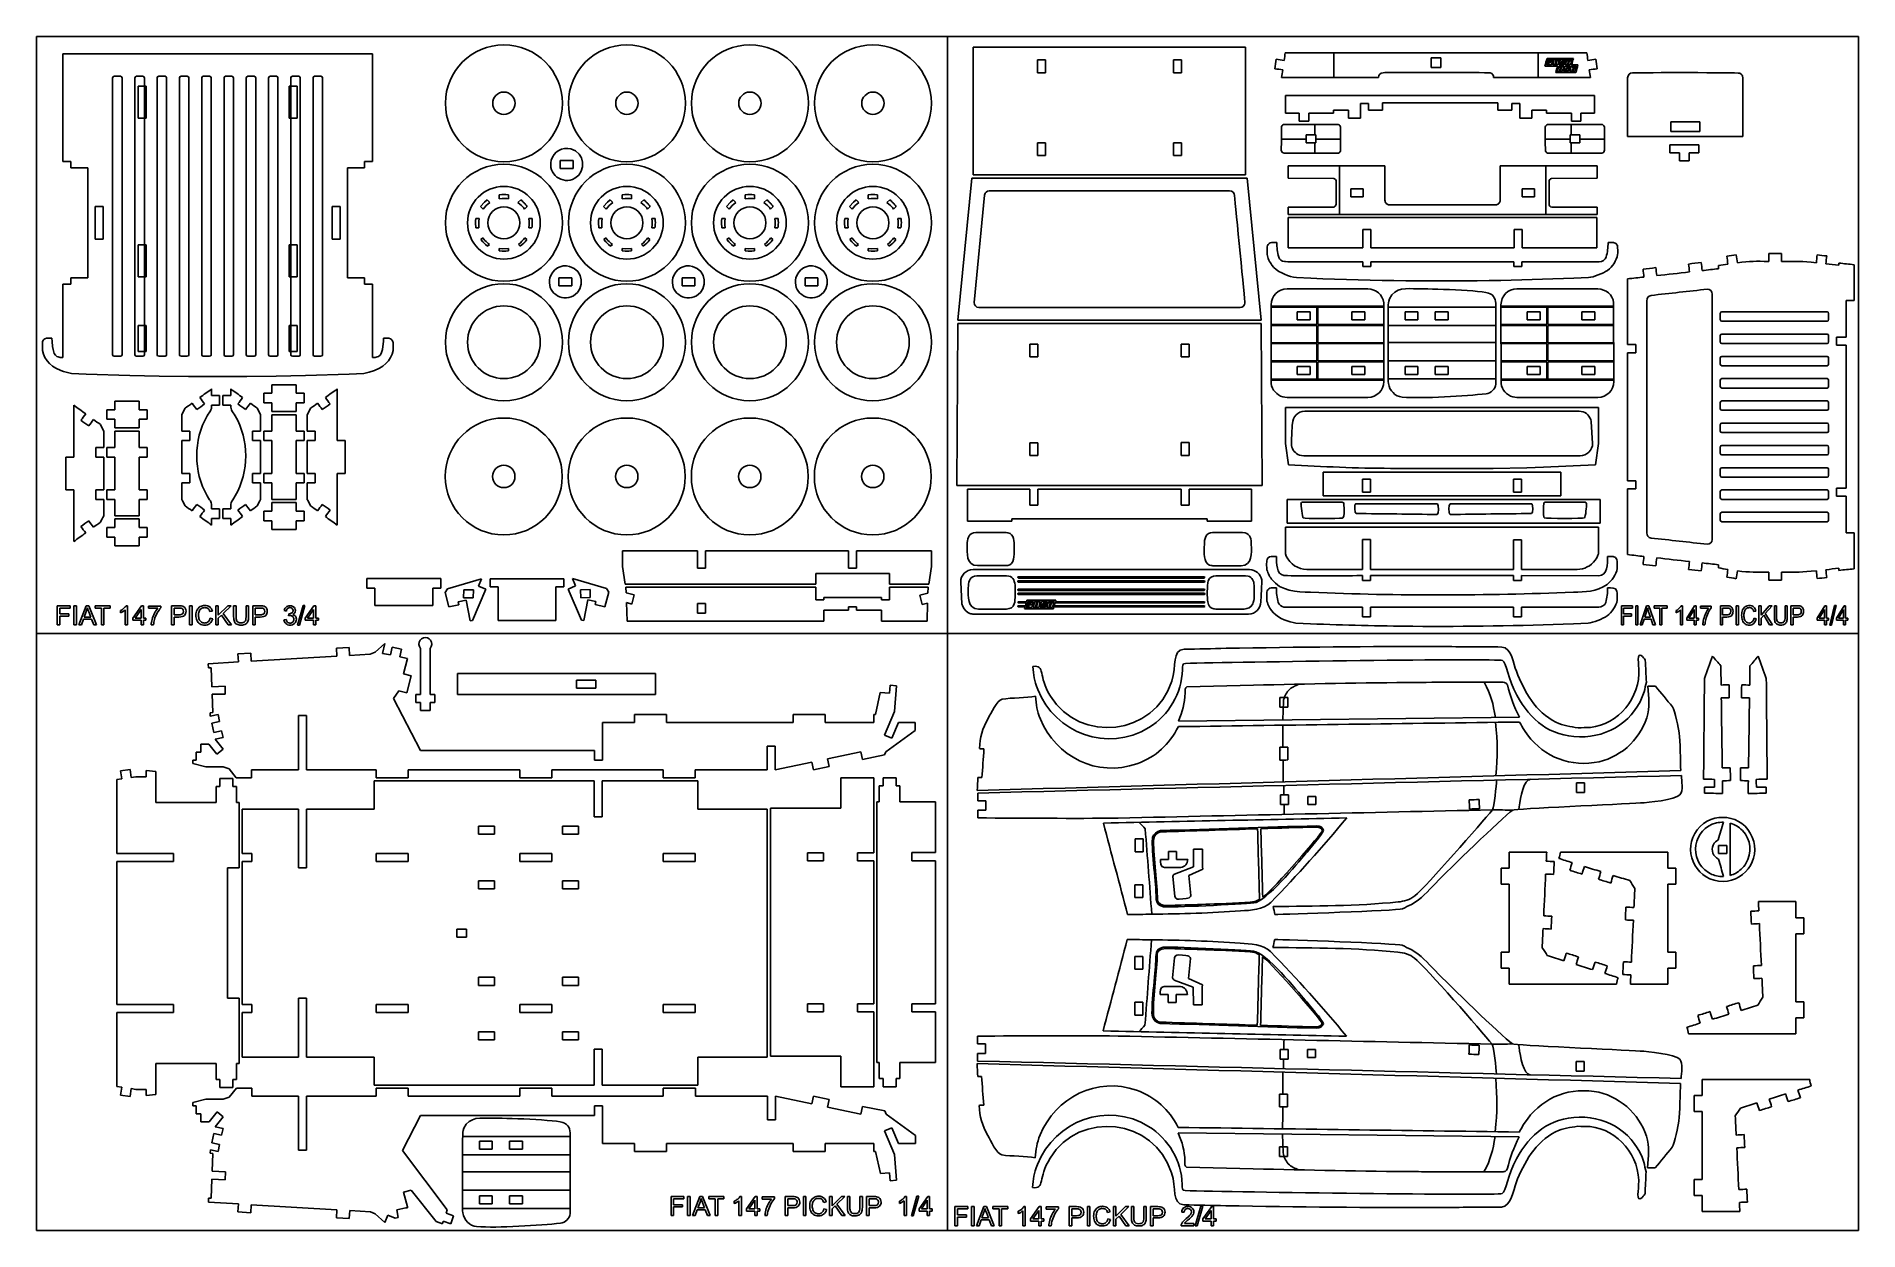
# Model space of a CAD drawing. Extents: x 774 to 1354, y 512 to 892.
import ezdxf

# ---------------------------------------------------------------- set-up
doc = ezdxf.new("R2010")
doc.units = 0
doc.layers.get('0').update_dxf_attribs({"linetype": 'CONTINUOUS'})

msp = doc.modelspace()

# ---------------------------------------------------------------- linework, layer by layer
at = {"color": 5}
for p, q in [((774.413784, 891.886003), (1354.413784, 891.886003)), ((774.413784, 891.886003), (774.413784, 511.886003)), ((1064.413784, 891.886003), (1064.413784, 511.886003)), ((1354.413784, 891.886003), (1354.413784, 511.886003)), ((774.413784, 701.886003), (1354.413784, 701.886003)), ((774.413784, 511.886003), (1354.413784, 511.886003))]:
    msp.add_line(p, q, dxfattribs=at)
at = {"color": 3}
for p, q in [((782.841784, 852.116003), (782.841684, 886.311003)), ((782.841684, 886.311003), (881.382384, 886.311003)), ((881.382384, 886.311003), (881.382584, 852.116203)), ((1270.390184, 873.072703), (1172.031884, 873.072703)), ((1172.031884, 873.072703), (1172.031884, 867.458803)), ((1195.867984, 865.928003), (1195.867984, 870.521103)), ((1195.867984, 870.521103), (1198.419684, 870.521103)), ((1198.419684, 870.521103), (1198.419684, 868.479803)), ((1202.837784, 868.479703), (1202.837784, 870.776203)), ((1202.837784, 870.776203), (1239.584384, 870.776203)), ((1239.584384, 870.776203), (1239.584384, 868.479703)), ((1244.002484, 868.479703), (1244.002584, 870.521103)), ((1244.002584, 870.521103), (1246.554284, 870.521103)), ((1246.554284, 870.521103), (1246.554184, 865.928003)), ((1270.390184, 867.458803), (1270.390184, 873.072703)), ((1172.031884, 867.458803), (1176.358684, 867.458903)), ((1176.358684, 867.458903), (1176.358584, 864.907203)), ((1176.358584, 864.907203), (1179.420684, 864.907203)), ((1179.420684, 867.458903), (1187.324884, 867.459003)), ((1179.420684, 864.907203), (1179.420684, 867.458903)), ((1187.324784, 868.479603), (1192.019784, 868.479703)), ((1187.324884, 867.459003), (1187.324784, 868.479603)), ((1192.019784, 868.479703), (1192.019684, 865.928003)), ((1192.019684, 865.928003), (1195.867984, 865.928003)), ((1198.419684, 868.479803), (1202.837784, 868.479703)), ((1239.584384, 868.479703), (1244.002484, 868.479703)), ((1246.554184, 865.928003), (1250.402384, 865.928003)), ((1250.402384, 865.928003), (1250.402384, 868.479703)), ((1250.402384, 868.479703), (1255.097384, 868.479603)), ((1255.097384, 868.479603), (1255.097284, 867.458903)), ((1255.097284, 867.458903), (1263.001484, 867.458903)), ((1263.001484, 867.458903), (1263.001484, 864.907203)), ((1263.001484, 864.907203), (1266.063484, 864.907203)), ((1266.063484, 867.458903), (1270.390184, 867.458803)), ((1266.063484, 864.907203), (1266.063484, 867.458903)), ((785.393284, 852.116203), (782.841784, 852.116003)), ((785.393384, 850.074703), (785.393284, 852.116203)), ((790.781584, 850.074703), (785.393384, 850.074703)), ((790.781584, 815.050603), (790.781584, 850.074703)), ((878.830784, 850.074703), (873.442784, 850.074703)), ((873.442784, 850.074703), (873.442784, 815.050403)), ((881.382584, 852.116203), (878.830784, 852.116203)), ((878.830784, 852.116203), (878.830784, 850.074703)), ((1072.124584, 846.829803), (1067.712584, 801.565503)), ((1159.820084, 846.829803), (1072.124584, 846.829803)), ((1164.232184, 801.565503), (1159.820084, 846.829803)), ((1172.830684, 846.762803), (1172.830684, 850.756803)), ((1172.830684, 850.756803), (1189.139884, 850.756803)), ((1189.139884, 850.756803), (1203.645084, 850.756803)), ((1203.645084, 850.756803), (1203.645084, 839.831803)), ((1240.376084, 839.831803), (1240.376084, 850.756803)), ((1240.376084, 850.756803), (1254.881384, 850.756803)), ((1254.881384, 850.756803), (1271.190584, 850.756803)), ((1271.190584, 850.756803), (1271.190584, 846.762803)), ((1072.858684, 807.175403), (1076.190184, 841.420603)), ((1077.714284, 842.757003), (1154.230384, 842.757003)), ((1187.384484, 846.728003), (1172.830684, 846.762803)), ((1187.630584, 846.626103), (1187.384484, 846.728003)), ((1187.929984, 846.363403), (1187.630584, 846.626103)), ((1188.106184, 846.006303), (1187.929984, 846.363403)), ((1188.132284, 838.464103), (1188.106184, 846.006303)), ((1255.915084, 846.006303), (1255.889084, 838.464103)), ((1256.091284, 846.363403), (1255.915084, 846.006303)), ((1256.390584, 846.626103), (1256.091284, 846.363403)), ((1256.636884, 846.728003), (1256.390584, 846.626103)), ((1271.190584, 846.762803), (1256.636884, 846.728003)), ((1172.830684, 837.576703), (1187.253484, 837.585403)), ((1172.830684, 835.238903), (1172.830684, 837.576703)), ((1189.139884, 835.238903), (1172.830684, 835.238903)), ((1187.253484, 837.585403), (1187.630584, 837.713403)), ((1187.630584, 837.713403), (1187.841984, 837.875603)), ((1187.841984, 837.875603), (1188.063284, 838.206703)), ((1188.063284, 838.206703), (1188.132284, 838.464103)), ((1254.881384, 835.238903), (1189.139884, 835.238903)), ((1203.645084, 839.831803), (1203.697284, 839.435603)), ((1203.697284, 839.435603), (1203.761584, 839.246003)), ((1203.761584, 839.246003), (1203.850184, 839.066403)), ((1203.850184, 839.066403), (1203.961484, 838.899803)), ((1203.961484, 838.899803), (1204.093584, 838.749203)), ((1204.093584, 838.749203), (1204.244084, 838.617203)), ((1204.244084, 838.617203), (1204.410584, 838.506003)), ((1204.410584, 838.506003), (1204.590184, 838.417403)), ((1204.590184, 838.417403), (1204.779884, 838.353103)), ((1204.779884, 838.353103), (1205.176184, 838.300903)), ((1205.176184, 838.300903), (1238.845184, 838.300903)), ((1238.845184, 838.300903), (1239.241384, 838.353103)), ((1239.241384, 838.353103), (1239.430984, 838.417403)), ((1239.430984, 838.417403), (1239.610584, 838.506003)), ((1239.610584, 838.506003), (1239.777184, 838.617203)), ((1239.777184, 838.617203), (1239.927784, 838.749203)), ((1239.927784, 838.749203), (1240.059784, 838.899803)), ((1240.059784, 838.899803), (1240.170984, 839.066403)), ((1240.170984, 839.066403), (1240.259584, 839.246003)), ((1240.259584, 839.246003), (1240.323884, 839.435603)), ((1240.323884, 839.435603), (1240.376084, 839.831803)), ((1271.190584, 835.238903), (1254.881384, 835.238903)), ((1255.889084, 838.464103), (1255.958084, 838.206703)), ((1255.958084, 838.206703), (1256.179184, 837.875603)), ((1256.179184, 837.875603), (1256.390584, 837.713403)), ((1256.390584, 837.713403), (1256.767784, 837.585403)), ((1256.767784, 837.585403), (1271.190584, 837.576703)), ((1271.190584, 837.576703), (1271.190584, 835.238903)), ((1166.177584, 824.951403), (1166.174784, 822.448603)), ((1196.626384, 818.679503), (1196.627384, 820.212403)), ((1199.176384, 818.678303), (1196.626384, 818.679503)), ((1199.177384, 820.211903), (1199.176384, 818.678303)), ((1244.730284, 820.211903), (1199.177384, 820.211903)), ((1244.731584, 818.678303), (1244.730284, 820.211903)), ((1247.281484, 818.679503), (1244.731584, 818.678303)), ((1271.845184, 820.207603), (1247.280184, 820.212403)), ((1247.280184, 820.212403), (1247.281484, 818.679503)), ((782.841684, 789.741903), (782.841684, 813.009203)), ((782.841684, 813.009203), (785.393484, 813.009203)), ((785.393484, 815.050503), (790.781584, 815.050603)), ((785.393484, 813.009203), (785.393484, 815.050503)), ((873.442784, 815.050403), (878.830884, 815.050403)), ((878.830884, 815.050403), (878.830884, 813.009203)), ((878.830884, 813.009203), (881.382784, 813.009203)), ((881.382784, 813.009203), (881.382584, 789.742003)), ((1174.591184, 815.297603), (1175.460384, 815.125903)), ((1175.460384, 815.125903), (1180.106784, 814.920103)), ((1240.556684, 814.231003), (1263.800684, 814.920103)), ((1263.800684, 814.920103), (1268.447084, 815.125903)), ((1167.392484, 806.460603), (1167.436384, 781.442303)), ((1198.212184, 811.560903), (1172.492184, 811.560603)), ((1203.312684, 782.108403), (1203.268484, 807.126803)), ((1240.585184, 806.460403), (1240.629184, 781.442103)), ((1271.404984, 811.560703), (1245.684984, 811.560403)), ((1276.505384, 782.108203), (1276.461284, 807.126603)), ((1067.369984, 749.005803), (1067.712684, 800.559303)), ((1067.712584, 801.565503), (1164.232184, 801.565503)), ((1067.712684, 800.559303), (1164.232384, 800.565503)), ((1157.548884, 805.638203), (1074.395884, 805.638203)), ((1158.137084, 805.755203), (1157.548884, 805.638203)), ((1164.232384, 800.565503), (1164.575084, 749.011903)), ((776.297084, 794.487003), (776.327384, 794.672003)), ((776.327384, 794.672003), (776.548784, 795.185703)), ((776.548784, 795.185703), (776.793684, 795.468603)), ((776.793684, 795.468603), (777.099784, 795.683703)), ((777.099784, 795.683703), (777.633284, 795.852403)), ((777.633284, 795.852403), (779.351384, 795.863903)), ((779.351384, 795.863903), (779.368384, 794.820203)), ((779.368384, 794.820203), (779.521684, 793.262503)), ((884.702584, 793.262503), (884.856184, 794.820203)), ((884.856184, 794.820203), (884.873384, 795.863903)), ((884.873384, 795.863903), (886.591484, 795.852403)), ((886.591484, 795.852403), (887.124984, 795.683703)), ((887.124984, 795.683703), (887.430984, 795.468603)), ((887.430984, 795.468603), (887.675784, 795.185703)), ((887.675784, 795.185703), (887.897284, 794.672103)), ((887.897284, 794.672103), (887.927384, 794.487003)), ((776.294284, 791.982903), (776.297084, 794.487003)), ((776.627684, 790.812103), (776.294284, 791.982903)), ((777.130484, 789.703303), (776.627684, 790.812103)), ((777.791284, 788.680803), (777.130484, 789.703303)), ((779.521684, 793.262503), (779.708384, 792.235603)), ((779.708384, 792.235603), (780.037384, 790.973303)), ((780.037384, 790.973303), (780.433184, 790.462503)), ((780.433184, 790.462503), (780.947284, 790.070803)), ((780.947284, 790.070803), (781.338784, 789.889203)), ((781.338784, 789.889203), (781.969984, 789.750103)), ((781.969984, 789.750103), (782.841684, 789.741903)), ((881.382584, 789.742003), (882.253584, 789.750003)), ((882.253584, 789.750003), (882.884684, 789.889203)), ((882.884684, 789.889203), (883.276284, 790.070703)), ((883.276284, 790.070703), (883.790484, 790.462403)), ((883.790484, 790.462403), (884.186484, 790.973303)), ((884.186484, 790.973303), (884.515684, 792.235503)), ((884.515684, 792.235503), (884.702584, 793.262503)), ((887.093084, 789.703303), (886.431984, 788.680803)), ((887.595984, 790.812103), (887.093084, 789.703303)), ((887.929684, 791.982903), (887.595984, 790.812103)), ((887.927384, 794.487003), (887.929684, 791.982903)), ((778.595784, 787.767103), (777.791284, 788.680803)), ((779.526384, 786.982003), (778.595784, 787.767103)), ((780.562584, 786.342903), (779.526384, 786.982003)), ((782.175984, 785.608803), (780.562584, 786.342903)), ((783.008984, 785.305003), (782.175984, 785.608803)), ((784.716284, 784.828203), (783.008984, 785.305003)), ((785.586084, 784.656303), (784.716284, 784.828203)), ((790.235584, 784.450503), (785.586084, 784.656303)), ((804.189484, 783.968903), (790.235584, 784.450503)), ((813.495184, 783.761203), (804.189484, 783.968903)), ((822.802584, 783.644203), (813.495184, 783.761203)), ((841.419684, 783.643703), (822.802584, 783.644203)), ((850.727184, 783.760803), (841.419684, 783.643703)), ((860.032984, 783.968503), (850.727184, 783.760803)), ((873.986884, 784.450303), (860.032984, 783.968503)), ((878.636484, 784.656203), (873.986884, 784.450303)), ((880.366084, 785.044403), (878.636484, 784.656203)), ((882.046584, 785.608703), (880.366084, 785.044403)), ((883.660184, 786.342803), (882.046584, 785.608703)), ((884.696484, 786.982003), (883.660184, 786.342803)), ((885.627284, 787.767003), (884.696484, 786.982003)), ((886.431984, 788.680803), (885.627284, 787.767003)), ((1171.172784, 777.181803), (1171.827084, 777.051703)), ((1171.827084, 777.051703), (1172.492784, 777.008103)), ((1171.966884, 762.335503), (1171.966884, 773.811703)), ((1171.966884, 773.811703), (1271.645184, 773.811703)), ((1172.492784, 777.008103), (1198.212684, 777.008403)), ((1265.463684, 772.637603), (1178.148384, 772.637603)), ((1244.365584, 777.181603), (1245.019884, 777.051503)), ((1245.019884, 777.051503), (1245.685584, 777.007903)), ((1245.685584, 777.007903), (1271.405484, 777.008203)), ((1266.170084, 772.573403), (1265.463684, 772.637603)), ((1271.645184, 773.811703), (1271.645184, 762.335503)), ((1269.739584, 762.397503), (1269.334884, 769.383103)), ((1172.949084, 755.600603), (1171.966884, 762.335503)), ((1271.645184, 762.335503), (1270.663084, 755.600603)), ((1176.444284, 758.683003), (1177.122584, 758.497903)), ((1177.122584, 758.497903), (1177.836284, 758.433603)), ((1177.836284, 758.433603), (1265.775784, 758.433603)), ((1238.157084, 754.436603), (1205.454884, 754.436603)), ((1248.851384, 754.601003), (1238.157084, 754.436603)), ((1254.136484, 754.767003), (1248.851384, 754.601003)), ((1270.663084, 755.600603), (1254.136484, 754.767003)), ((1164.575084, 749.011903), (1067.369984, 749.005803)), ((1259.614184, 753.193003), (1183.997384, 753.193003)), ((1183.997384, 753.193003), (1183.997384, 745.723403)), ((1259.614184, 745.723403), (1259.614184, 753.193003)), ((1090.645784, 747.782703), (1070.776384, 747.782703)), ((1070.776384, 747.782703), (1070.776384, 737.582803)), ((1090.645784, 742.682803), (1090.645784, 747.782703)), ((1093.195784, 742.682803), (1090.645784, 742.682803)), ((1138.748884, 747.782703), (1093.195784, 747.782703)), ((1093.195784, 747.782703), (1093.195784, 742.682803)), ((1138.748884, 742.682803), (1138.748884, 747.782703)), ((1141.298884, 742.682803), (1138.748884, 742.682803)), ((1141.298884, 747.782703), (1141.298884, 742.682803)), ((1161.168384, 747.782703), (1141.298884, 747.782703)), ((1161.168384, 737.582803), (1161.168384, 747.782703)), ((1183.997384, 745.723403), (1259.614184, 745.723403)), ((1084.885384, 737.582803), (1084.885384, 738.398303)), ((1084.885384, 738.398303), (1147.059284, 738.398303)), ((1147.059284, 738.398303), (1147.059284, 737.582803)), ((1072.690584, 733.957403), (1073.451984, 734.031703)), ((1159.116984, 733.947103), (1158.355584, 734.021403)), ((1171.990384, 727.234003), (1171.979584, 735.766603)), ((1171.979584, 735.766603), (1271.632284, 735.761803)), ((1196.479884, 731.748503), (1196.478684, 722.257703)), ((1199.029784, 731.748403), (1196.479884, 731.748503)), ((1199.028484, 722.257503), (1199.029784, 731.748403)), ((1244.581384, 731.746203), (1244.579784, 722.255403)), ((1247.131284, 731.746003), (1244.581384, 731.746203)), ((1247.129684, 722.255303), (1247.131284, 731.746003)), ((1271.632284, 735.761803), (1271.616784, 727.229303)), ((984.820284, 728.222603), (960.992884, 728.222603)), ((960.992884, 728.222603), (960.992884, 723.183503)), ((984.820284, 722.662303), (984.820284, 728.222603)), ((1032.924084, 728.222603), (987.370284, 728.222603)), ((987.370284, 728.222603), (987.370284, 722.662303)), ((1032.924084, 722.662303), (1032.924084, 728.222603)), ((1059.302984, 728.222603), (1035.474084, 728.222603)), ((1035.474084, 728.222603), (1035.474084, 722.662303)), ((1059.302984, 723.183503), (1059.302984, 728.222603)), ((1172.257084, 726.531403), (1171.990384, 727.234003)), ((879.630284, 716.320103), (879.630284, 719.380103)), ((879.630284, 719.380103), (903.089984, 719.380103)), ((903.089984, 719.380103), (903.089984, 716.320103)), ((916.085484, 719.304903), (905.222484, 716.117203)), ((915.078284, 716.962303), (916.085484, 719.304903)), ((918.821784, 716.754903), (918.821784, 719.304903)), ((918.821784, 719.304903), (942.281384, 719.304903)), ((942.281384, 719.304903), (942.281384, 716.754903)), ((955.880484, 716.192403), (945.017684, 719.380103)), ((945.017684, 719.380103), (946.024884, 717.037503)), ((960.992884, 723.183503), (961.799884, 717.588003)), ((987.370284, 722.662303), (984.820284, 722.662303)), ((1022.469184, 717.588003), (1022.469184, 720.952003)), ((1022.469184, 720.952003), (1045.929084, 720.952003)), ((1035.474084, 722.662303), (1032.924084, 722.662303)), ((1045.929084, 720.952003), (1045.929084, 717.593403)), ((1058.496084, 717.588003), (1059.302984, 723.183503)), ((1160.516784, 722.231403), (1072.577284, 722.231403)), ((1082.893684, 723.475103), (1073.919684, 723.475103)), ((1148.913884, 723.464803), (1157.887884, 723.464803)), ((1159.310284, 720.235903), (1149.868484, 720.235903)), ((1160.071484, 720.161503), (1159.310284, 720.235903)), ((1196.478684, 722.257703), (1178.805184, 722.261203)), ((1196.492384, 718.760403), (1196.493784, 720.293303)), ((1244.579784, 722.255403), (1199.028484, 722.257503)), ((1199.043684, 720.292903), (1199.042484, 718.759303)), ((1244.596584, 720.292903), (1199.043684, 720.292903)), ((1244.597684, 718.759303), (1244.596584, 720.292903)), ((1264.802784, 722.257303), (1247.129684, 722.255303)), ((1271.711584, 720.288703), (1247.146584, 720.293303)), ((1247.146584, 720.293303), (1247.147684, 718.760403)), ((882.180284, 716.320103), (879.630284, 716.320103)), ((882.180284, 710.841503), (882.180284, 716.320103)), ((903.089984, 716.320103), (900.539984, 716.320103)), ((900.539984, 716.320103), (900.539984, 710.841503)), ((905.222484, 716.117203), (904.490884, 714.918303)), ((904.490884, 714.918303), (905.717884, 710.339003)), ((913.165084, 706.056003), (917.420884, 715.955103)), ((917.420884, 715.955103), (915.078284, 716.962303)), ((921.371784, 716.754903), (918.821784, 716.754903)), ((921.371784, 705.979703), (921.371784, 716.754903)), ((942.281384, 716.754903), (939.731484, 716.754903)), ((939.731484, 716.754903), (939.731484, 705.979703)), ((946.024884, 717.037503), (943.682284, 716.030303)), ((943.682284, 716.030303), (947.938084, 706.131203)), ((955.385284, 710.414203), (956.612284, 714.993503)), ((956.612284, 714.993503), (955.880484, 716.192403)), ((961.799884, 717.588003), (1022.469184, 717.588003)), ((962.126384, 714.845003), (962.052684, 716.628903)), ((962.052684, 716.628903), (1022.469584, 716.628903)), ((964.691684, 714.144203), (962.126384, 714.845003)), ((963.980384, 711.237903), (964.691684, 714.144203)), ((1022.469584, 716.628903), (1022.469584, 712.548903)), ((1045.929084, 717.593403), (1058.496084, 717.588003)), ((1045.929184, 712.548903), (1045.929184, 716.628903)), ((1045.929184, 716.628903), (1058.244384, 716.628903)), ((1058.184784, 714.769903), (1055.602884, 714.064403)), ((1055.602884, 714.064403), (1056.314984, 711.155303)), ((1058.244384, 716.628903), (1058.184784, 714.769903)), ((1068.613384, 718.267603), (1069.018184, 711.281903)), ((1162.062184, 713.452503), (1162.030884, 717.238803)), ((1166.043984, 715.015603), (1166.041084, 712.512703)), ((1199.042484, 718.759303), (1196.492384, 718.760403)), ((1247.147684, 718.760403), (1244.597684, 718.759303)), ((900.539984, 710.841503), (882.180284, 710.841503)), ((905.717884, 710.339003), (908.863184, 710.993603)), ((908.664084, 711.993903), (911.164884, 712.491803)), ((908.863184, 710.993603), (908.664084, 711.993903)), ((911.164884, 712.491803), (912.476184, 705.904503)), ((948.626884, 705.979703), (949.938184, 712.567003)), ((949.938184, 712.567003), (952.439084, 712.069103)), ((952.439084, 712.069103), (952.239984, 711.068803)), ((952.239984, 711.068803), (955.385284, 710.414203)), ((962.499084, 705.823403), (962.255984, 711.709003)), ((962.255984, 711.709003), (963.980384, 711.237903)), ((1022.469584, 712.548903), (1025.019584, 712.548903)), ((1025.019584, 712.548903), (1025.019584, 713.325803)), ((1025.019584, 713.325803), (1043.379284, 713.325803)), ((1032.924284, 709.320803), (1025.019584, 709.320803)), ((1025.019584, 709.320803), (1025.019584, 705.823403)), ((1035.474384, 710.340803), (1032.924284, 710.340803)), ((1032.924284, 710.340803), (1032.924284, 709.320803)), ((1035.474384, 709.320803), (1035.474384, 710.340803)), ((1043.379284, 709.320803), (1035.474384, 709.320803)), ((1043.379284, 713.325803), (1043.379284, 712.548903)), ((1043.379284, 712.548903), (1045.929184, 712.548903)), ((1043.379284, 705.823403), (1043.379284, 709.320803)), ((1056.314984, 711.155303), (1058.082384, 711.580203)), ((1058.082384, 711.580203), (1057.897684, 705.823403)), ((1070.917184, 708.571303), (1071.522684, 708.276803)), ((1072.889384, 708.027503), (1160.204684, 708.027503)), ((1148.031184, 710.309203), (1148.501484, 709.968003)), ((1149.868484, 709.679203), (1158.842384, 709.679203)), ((1196.491384, 707.216003), (1196.493784, 710.276403)), ((1199.043784, 710.275903), (1199.041384, 707.214903)), ((1244.596584, 710.275903), (1199.043784, 710.275903)), ((1244.598784, 707.214903), (1244.596584, 710.275903)), ((1271.711484, 710.271803), (1247.146584, 710.276403)), ((1247.146584, 710.276403), (1247.148784, 707.216003)), ((912.476184, 705.904503), (913.165084, 706.056003)), ((939.731484, 705.979703), (921.371784, 705.979703)), ((947.938084, 706.131203), (948.626884, 705.979703)), ((1025.019584, 705.823403), (962.499084, 705.823403)), ((1057.897684, 705.823403), (1043.379284, 705.823403)), ((1174.457584, 705.361703), (1175.326784, 705.190003)), ((1175.326784, 705.190003), (1179.973184, 704.984203)), ((1199.041384, 707.214903), (1196.491384, 707.216003)), ((1247.148784, 707.216003), (1244.598784, 707.214903)), ((1263.667084, 704.984203), (1268.313484, 705.190003)), ((869.881384, 697.225403), (873.956884, 697.467103)), ((870.032384, 694.678203), (869.881384, 697.225403)), ((873.956884, 697.467103), (874.107984, 694.919903)), ((882.256284, 695.983803), (885.276784, 698.730603)), ((885.276784, 698.730603), (884.618584, 695.540803)), ((887.090284, 695.046103), (887.592484, 697.548003)), ((887.592484, 697.548003), (890.594984, 696.947203)), ((890.594984, 696.947203), (890.092784, 694.445303)), ((896.678984, 697.236503), (896.678984, 682.458803)), ((899.738884, 682.458803), (899.738884, 697.236503)), ((829.127484, 692.251903), (838.695384, 692.819403)), ((829.176184, 690.925903), (829.127484, 692.251903)), ((829.992684, 690.925903), (829.176184, 690.925903)), ((830.211484, 684.956803), (829.992684, 690.925903)), ((838.544284, 695.366703), (842.619884, 695.608403)), ((838.695384, 692.819403), (838.544284, 695.366703)), ((842.619884, 695.608403), (842.770884, 693.061203)), ((842.770884, 693.061203), (870.032384, 694.678203)), ((874.107984, 694.919903), (880.678684, 695.309703)), ((880.678684, 695.309703), (882.256284, 695.983803)), ((884.618584, 695.540803), (887.090284, 695.046103)), ((890.092784, 694.445303), (892.564584, 693.950703)), ((892.564584, 693.950703), (891.237684, 689.057803)), ((834.496184, 685.113903), (830.211484, 684.956803)), ((834.496184, 682.562203), (834.496184, 685.113903)), ((891.237684, 689.057803), (893.702384, 688.397303)), ((893.702384, 688.397303), (892.262384, 683.023003)), ((908.439184, 682.480803), (908.439184, 689.110703)), ((908.439184, 689.110703), (971.439184, 689.110703)), ((971.439184, 689.110703), (971.439184, 682.480803)), ((1045.923984, 682.880003), (1046.113084, 685.424803)), ((1046.113084, 685.424803), (1048.148184, 685.273403)), ((1048.148184, 685.273403), (1047.539784, 677.090603)), ((1161.783684, 685.437103), (1140.609584, 684.898503)), ((830.513484, 676.721703), (830.299384, 682.562203)), ((830.299384, 682.562203), (834.496184, 682.562203)), ((889.797584, 683.683403), (888.050684, 681.194903)), ((888.050684, 681.194903), (896.681584, 664.670003)), ((892.262384, 683.023003), (889.797584, 683.683403)), ((896.678984, 682.458803), (895.148984, 682.458803)), ((895.148984, 682.458803), (895.148984, 679.908903)), ((895.148984, 679.908903), (896.678984, 679.908903)), ((896.678984, 679.908903), (896.678984, 677.358903)), ((901.268884, 682.458803), (899.738884, 682.458803)), ((899.738884, 677.358903), (899.738884, 679.908903)), ((899.738884, 679.908903), (901.268884, 679.908903)), ((901.268884, 679.908903), (901.268884, 682.458803)), ((971.439184, 682.480803), (908.439184, 682.480803)), ((1041.477584, 676.082403), (1043.016284, 683.097103)), ((1043.016284, 683.097103), (1045.923984, 682.880003)), ((829.697984, 676.691803), (830.513484, 676.721703)), ((829.739984, 675.547503), (829.697984, 676.691803)), ((832.235084, 676.082403), (829.739984, 675.547503)), ((830.202584, 673.390203), (832.697584, 673.925103)), ((830.844384, 670.396203), (830.202584, 673.390203)), ((832.697584, 673.925103), (832.235084, 676.082403)), ((860.328484, 675.741803), (857.776784, 675.741803)), ((857.776784, 675.741803), (857.776784, 658.545803)), ((860.328484, 658.545803), (860.328484, 675.741803)), ((896.678984, 677.358903), (899.738884, 677.358903)), ((954.604884, 661.608003), (954.604884, 673.530603)), ((954.604884, 673.530603), (964.731184, 673.530603)), ((964.731084, 676.085103), (974.937984, 676.085703)), ((964.731184, 673.530603), (964.731084, 676.085103)), ((974.937984, 676.085703), (974.938084, 673.531103)), ((974.938084, 673.531103), (1015.255084, 673.530603)), ((1015.254984, 676.085103), (1025.461784, 676.085703)), ((1015.255084, 673.530603), (1015.254984, 676.085103)), ((1025.461784, 676.085703), (1025.461884, 673.531203)), ((1025.461884, 673.531203), (1040.917784, 673.530703)), ((1040.917784, 673.530703), (1040.917884, 676.082303)), ((1040.917884, 676.082303), (1041.477584, 676.082403)), ((1047.539784, 677.090603), (1044.335484, 669.580903)), ((1046.682484, 668.579303), (1048.795484, 673.530603)), ((1048.795484, 673.530603), (1054.166784, 673.538703)), ((1054.166784, 673.538703), (1054.163584, 670.987603)), ((1137.931284, 673.997303), (1246.486384, 675.231703)), ((833.339384, 670.931103), (830.844384, 670.396203)), ((831.306884, 668.238803), (833.801884, 668.773603)), ((833.849984, 665.125603), (831.306884, 668.238803)), ((833.801884, 668.773603), (833.339384, 670.931103)), ((1044.335484, 669.580903), (1046.682484, 668.579303)), ((1054.163584, 670.987603), (1044.823584, 664.222703)), ((824.210984, 660.526603), (824.212684, 661.547903)), ((824.212684, 661.547903), (825.233184, 661.547003)), ((825.233184, 661.547003), (825.231584, 664.097503)), ((825.231584, 664.097503), (826.762384, 664.096103)), ((826.760284, 666.647803), (829.330684, 666.648503)), ((826.762384, 664.096103), (826.760284, 666.647803)), ((829.330684, 666.648503), (831.873784, 663.511303)), ((831.873784, 663.511303), (833.849984, 665.125603)), ((896.681584, 664.670003), (952.053184, 664.670103)), ((952.053184, 664.670103), (952.053184, 661.608003)), ((952.053184, 661.608003), (954.604884, 661.608003)), ((1009.609284, 666.033403), (1007.057584, 666.033403)), ((1007.057584, 666.033403), (1007.057584, 658.545903)), ((1009.610384, 658.545903), (1009.609284, 666.033403)), ((1036.826984, 664.258603), (1026.215484, 662.031303)), ((1026.215484, 662.031303), (1026.739784, 659.533903)), ((1037.351184, 661.761403), (1036.826984, 664.258603)), ((1044.395784, 663.223603), (1037.351184, 661.761403)), ((1044.823584, 664.222703), (1044.395784, 663.223603)), ((801.552684, 655.643903), (800.032784, 655.422203)), ((800.032784, 655.422203), (800.032784, 631.889203)), ((804.212484, 658.608803), (801.184584, 658.167103)), ((801.184584, 658.167103), (801.552684, 655.643903)), ((804.580584, 656.085603), (804.212484, 658.608803)), ((806.100484, 656.307303), (804.580584, 656.085603)), ((809.340084, 656.307303), (806.100484, 656.307303)), ((812.383584, 657.926803), (809.340084, 658.246803)), ((809.340084, 658.246803), (809.340084, 656.307303)), ((812.381284, 648.068003), (812.383584, 657.926803)), ((828.291484, 659.503803), (824.210984, 660.526603)), ((833.837284, 659.505503), (828.291484, 659.503803)), ((836.898184, 655.717803), (832.818284, 655.717803)), ((832.818284, 655.717803), (832.818284, 653.167903)), ((835.708384, 658.817203), (833.837284, 659.505503)), ((838.014484, 655.994103), (835.708384, 658.817203)), ((836.898184, 653.167903), (836.898184, 655.717803)), ((842.920584, 655.994103), (838.014484, 655.994103)), ((857.776784, 658.545803), (842.920584, 658.545803)), ((842.920584, 658.545803), (842.920584, 655.994103)), ((882.529084, 658.545903), (860.328484, 658.545803)), ((882.529084, 655.994103), (882.529084, 658.545903)), ((892.735884, 655.994103), (882.529084, 655.994103)), ((928.230884, 658.545903), (892.735884, 658.545903)), ((892.735884, 658.545903), (892.735884, 655.994103)), ((928.230884, 655.994203), (928.230884, 658.545903)), ((938.437684, 655.994203), (928.230884, 655.994203)), ((973.932684, 658.545903), (938.437684, 658.545903)), ((938.437684, 658.545903), (938.437684, 655.994203)), ((973.932684, 655.994203), (973.932684, 658.545903)), ((984.139484, 655.994203), (973.932684, 655.994203)), ((1007.057584, 658.545903), (984.139484, 658.545903)), ((984.139484, 658.545903), (984.139484, 655.994203)), ((1021.220884, 660.982903), (1009.610384, 658.545903)), ((1021.745184, 658.485503), (1021.220884, 660.982903)), ((1026.739784, 659.533903), (1021.745184, 658.485503)), ((1040.913984, 655.957403), (1030.501284, 655.957403)), ((1030.501284, 655.957403), (1030.501284, 646.268303)), ((1040.913984, 632.130503), (1040.913984, 655.957403)), ((832.818284, 653.167903), (831.588184, 653.167903)), ((831.588184, 653.167903), (831.588184, 648.068003)), ((838.128184, 653.167903), (836.898184, 653.167903)), ((838.128184, 648.068003), (838.128184, 653.167903)), ((951.986984, 654.994403), (881.879784, 654.994303)), ((881.879784, 654.994303), (881.879784, 646.027503)), ((951.986984, 643.560703), (951.986984, 654.994403)), ((984.904384, 654.994403), (954.536884, 654.994403)), ((954.536884, 654.994403), (954.536884, 643.560703)), ((984.904384, 646.028303), (984.904384, 654.994403)), ((831.588184, 648.068003), (812.381284, 648.068003)), ((838.938284, 648.068003), (838.128184, 648.068003)), ((838.938284, 627.315903), (838.938284, 648.068003)), ((857.844084, 646.027503), (839.938184, 646.027503)), ((839.938184, 646.027503), (839.938184, 631.889503)), ((857.844084, 627.316203), (857.844084, 646.027503)), ((881.879784, 646.027503), (860.394084, 646.027503)), ((860.394084, 646.027503), (860.394084, 627.316203)), ((1007.022284, 646.028303), (984.904384, 646.028303)), ((1007.022284, 567.098303), (1007.022284, 646.028303)), ((1030.501284, 646.268303), (1008.022284, 646.268303)), ((1008.022284, 646.268303), (1008.022284, 567.338203)), ((954.536884, 643.560703), (951.986984, 643.560703)), ((800.032784, 631.889203), (818.063484, 631.889203)), ((818.063484, 629.339203), (800.032784, 629.339203)), ((800.032784, 629.339203), (800.032784, 583.787503)), ((818.063484, 631.889203), (818.063484, 629.339203)), ((835.247584, 585.810803), (835.247584, 627.315903)), ((835.247584, 627.315903), (838.938284, 627.315903)), ((839.938184, 631.889503), (842.998084, 631.889503)), ((842.998084, 629.339603), (839.938184, 629.339603)), ((839.938184, 629.339603), (839.938184, 583.787003)), ((842.998084, 631.889503), (842.998084, 629.339603)), ((860.394084, 627.316203), (857.844084, 627.316203)), ((1035.814084, 629.581503), (1035.814084, 632.130503)), ((1035.814084, 632.130503), (1040.913984, 632.130503)), ((1040.913984, 629.581503), (1035.814084, 629.581503)), ((1040.913984, 584.025003), (1040.913984, 629.581503)), ((838.938284, 585.810803), (835.247584, 585.810803)), ((838.938284, 565.058603), (838.938284, 585.810803)), ((857.844084, 567.099103), (857.844084, 585.810403)), ((857.844084, 585.810403), (860.394084, 585.810403)), ((860.394084, 585.810403), (860.394084, 567.099103)), ((800.032784, 583.787503), (818.063484, 583.787503)), ((818.063484, 581.237503), (800.032784, 581.237503)), ((800.032784, 581.237503), (800.032784, 557.704403)), ((818.063484, 583.787503), (818.063484, 581.237503)), ((839.938184, 583.787003), (842.998084, 583.787003)), ((842.998084, 581.237003), (839.938184, 581.237003)), ((839.938184, 581.237003), (839.938184, 567.099103)), ((842.998084, 583.787003), (842.998084, 581.237003)), ((1035.814084, 581.476103), (1035.814084, 584.025003)), ((1035.814084, 584.025003), (1040.913984, 584.025003)), ((1040.913984, 581.476103), (1035.814084, 581.476103)), ((1040.913984, 557.649003), (1040.913984, 581.476103)), ((951.986984, 558.132203), (951.986984, 569.566003)), ((951.986984, 569.566003), (954.536884, 569.566003)), ((954.536884, 569.566003), (954.536884, 558.132203)), ((812.383584, 555.199703), (812.381284, 565.058603)), ((812.381284, 565.058603), (831.588184, 565.058603)), ((831.588184, 565.058603), (831.588184, 559.958703)), ((838.128184, 559.958703), (838.128184, 565.058603)), ((838.128184, 565.058603), (838.938284, 565.058603)), ((839.938184, 567.099103), (857.844084, 567.099103)), ((860.394084, 567.099103), (881.879784, 567.099103)), ((881.879784, 567.099103), (881.879784, 558.132203)), ((984.904384, 558.132203), (984.904384, 567.098303)), ((984.904384, 567.098303), (1007.022284, 567.098303)), ((1008.022284, 567.338203), (1030.501284, 567.338203)), ((1030.501284, 567.338203), (1030.501284, 557.649003)), ((800.032784, 557.704403), (801.552684, 557.482703)), ((801.552684, 557.482703), (801.184584, 554.959403)), ((804.212484, 554.517803), (804.580584, 557.040903)), ((804.580584, 557.040903), (806.100484, 556.819303)), ((806.100484, 556.819303), (809.340084, 556.819303)), ((809.340084, 556.819303), (809.340084, 554.879703)), ((831.588184, 559.958703), (832.818284, 559.958703)), ((832.818284, 559.958703), (832.818284, 557.408803)), ((832.818284, 557.408803), (836.898184, 557.408803)), ((835.736084, 554.343703), (838.042184, 557.166603)), ((836.898184, 557.408803), (836.898184, 559.958703)), ((836.898184, 559.958703), (838.128184, 559.958703)), ((838.042184, 557.166603), (842.948384, 557.166603)), ((842.948384, 557.166603), (842.948384, 554.614903)), ((881.879784, 558.132203), (951.986984, 558.132203)), ((882.556584, 554.615003), (882.556584, 557.166703)), ((882.556584, 557.166703), (892.763384, 557.166703)), ((892.763384, 557.166703), (892.763384, 554.615003)), ((928.258084, 557.166703), (938.464884, 557.166803)), ((928.258084, 554.615103), (928.258084, 557.166703)), ((938.464884, 557.166803), (938.464884, 554.615103)), ((954.536884, 558.132203), (984.904384, 558.132203)), ((973.959684, 554.615103), (973.959684, 557.166803)), ((973.959684, 557.166803), (984.166484, 557.166803)), ((984.166484, 557.166803), (984.166484, 554.615103)), ((1030.501284, 557.649003), (1040.913984, 557.649003)), ((801.184584, 554.959403), (804.212484, 554.517803)), ((809.340084, 554.879703), (812.383584, 555.199703)), ((824.237184, 552.634903), (828.319184, 553.657103)), ((824.238484, 551.613803), (824.237184, 552.634903)), ((825.259284, 551.614603), (824.238484, 551.613803)), ((825.258584, 549.063703), (825.259284, 551.614603)), ((828.319184, 553.657103), (833.864784, 553.655503)), ((833.864784, 553.655503), (835.736084, 554.343703)), ((842.948384, 554.614903), (857.804484, 554.615003)), ((857.804484, 554.615003), (857.804384, 537.419203)), ((860.356084, 537.419203), (860.356184, 554.615003)), ((860.356184, 554.615003), (882.556584, 554.615003)), ((892.763384, 554.615003), (928.258084, 554.615103)), ((938.464884, 554.615103), (973.959684, 554.615103)), ((954.551284, 551.553003), (951.999584, 551.553003)), ((951.999584, 551.553003), (951.999584, 548.491003)), ((954.551284, 539.630403), (954.551284, 551.553003)), ((984.166484, 554.615103), (1007.084384, 554.615203)), ((1007.084384, 554.615203), (1007.084384, 547.122703)), ((1009.636084, 547.122703), (1009.637184, 554.615103)), ((1009.637184, 554.615103), (1021.247684, 552.178203)), ((1021.247684, 552.178203), (1021.771684, 554.675203)), ((1021.771684, 554.675203), (1026.766284, 553.626903)), ((1026.766284, 553.626903), (1026.242284, 551.129903)), ((1026.242284, 551.129903), (1036.853884, 548.902703)), ((1036.853884, 548.902703), (1037.378084, 551.399903)), ((1037.378084, 551.399903), (1044.422684, 549.937703)), ((826.789784, 549.064903), (825.258584, 549.063703)), ((826.787684, 546.513203), (826.789784, 549.064903)), ((829.358484, 546.512303), (826.787684, 546.513203)), ((831.901584, 549.649503), (829.358484, 546.512303)), ((831.334584, 544.922103), (833.877684, 548.035203)), ((833.877684, 548.035203), (831.901584, 549.649503)), ((896.708884, 548.491003), (890.922584, 537.412303)), ((951.999584, 548.491003), (896.708884, 548.491003)), ((1007.084384, 547.122703), (1009.636084, 547.122703)), ((1044.422684, 549.937703), (1044.850084, 548.938303)), ((1044.850084, 548.938303), (1054.191184, 542.174303)), ((830.230184, 539.770703), (830.871984, 542.764703)), ((832.725184, 539.235803), (830.230184, 539.770703)), ((830.871984, 542.764703), (833.367084, 542.229903)), ((833.829584, 544.387203), (831.334584, 544.922103)), ((833.367084, 542.229903), (833.829584, 544.387203)), ((964.758084, 539.630403), (954.551284, 539.630403)), ((964.758084, 537.078703), (964.758084, 539.630403)), ((1015.281884, 539.630503), (974.964984, 539.630503)), ((974.964984, 539.630503), (974.964984, 537.078703)), ((1015.281884, 537.078703), (1015.281884, 539.630503)), ((1040.944684, 539.630503), (1025.488684, 539.630503)), ((1025.488684, 539.630503), (1025.488684, 537.078703)), ((1040.944684, 537.078703), (1040.944684, 539.630503)), ((1046.709384, 544.582103), (1044.362384, 543.580503)), ((1044.362384, 543.580503), (1047.567384, 536.070403)), ((1048.822484, 539.630503), (1046.709384, 544.582103)), ((1054.193184, 539.622303), (1048.822484, 539.630503)), ((1054.191184, 542.174303), (1054.193184, 539.622303)), ((1137.846684, 542.961503), (1246.401784, 541.727103)), ((829.725784, 536.469103), (829.767684, 537.613403)), ((830.541184, 536.439203), (829.725784, 536.469103)), ((829.767684, 537.613403), (832.262684, 537.078503)), ((830.332584, 530.754203), (830.541184, 536.439203)), ((832.262684, 537.078503), (832.725184, 539.235803)), ((857.804384, 537.419203), (860.356084, 537.419203)), ((890.922584, 537.412303), (905.143084, 518.431103)), ((974.964984, 537.078703), (964.758084, 537.078703)), ((1025.488684, 537.078703), (1015.281884, 537.078703)), ((1041.504484, 537.078703), (1040.944684, 537.078703)), ((1043.043184, 530.064203), (1041.504484, 537.078703)), ((1047.567384, 536.070403), (1048.175884, 527.887703)), ((830.020284, 522.235103), (830.239284, 528.204203)), ((830.239284, 528.204203), (834.523684, 528.047203)), ((834.617184, 530.597103), (830.332584, 530.754203)), ((834.523684, 528.047203), (834.617184, 530.597103)), ((1045.950884, 530.281303), (1043.043184, 530.064203)), ((1046.140184, 527.736603), (1045.950884, 530.281303)), ((1048.175884, 527.887703), (1046.140184, 527.736603)), ((1161.699084, 531.521703), (1140.524984, 532.060303)), ((829.155184, 520.909203), (829.203784, 522.235103)), ((829.203784, 522.235103), (830.020284, 522.235103)), ((893.729684, 524.763803), (891.264984, 524.103303)), ((891.264984, 524.103303), (892.527584, 519.391103)), ((901.688284, 514.742003), (893.729684, 524.763803)), ((838.722984, 520.341703), (829.155184, 520.909203)), ((838.571884, 517.794403), (838.722984, 520.341703)), ((842.647384, 517.552703), (838.571884, 517.794403)), ((842.798584, 520.099903), (842.647384, 517.552703)), ((870.059884, 518.482903), (842.798584, 520.099903)), ((869.908784, 515.935703), (870.059884, 518.482903)), ((874.135484, 518.241203), (873.984384, 515.694003)), ((880.706084, 517.851403), (874.135484, 518.241203)), ((882.283684, 517.177403), (880.706084, 517.851403)), ((885.304284, 514.430503), (882.283684, 517.177403)), ((886.312084, 516.774703), (885.304284, 514.430503)), ((888.576284, 515.801303), (886.312084, 516.774703)), ((892.008784, 519.086303), (889.079084, 518.503103)), ((889.079084, 518.503103), (889.577384, 516.000603)), ((892.523484, 519.086303), (892.008784, 519.086303)), ((892.527584, 519.391103), (892.523484, 519.086303)), ((905.143084, 518.431103), (904.787384, 517.415303)), ((904.787384, 517.415303), (907.195684, 516.571903)), ((907.195684, 516.571903), (906.318584, 514.067303)), ((873.984384, 515.694003), (869.908784, 515.935703)), ((889.577384, 516.000603), (888.576284, 515.801303)), ((903.614884, 514.067303), (901.688284, 514.742003)), ((903.910284, 514.910703), (903.614884, 514.067303)), ((906.318584, 514.067303), (903.910284, 514.910703))]:
    msp.add_line(p, q, dxfattribs=at)
at = {"color": 1}
for p, q in [((798.670784, 878.722203), (798.670784, 790.608303)), ((801.170784, 879.222203), (799.170784, 879.222203)), ((801.670784, 790.608303), (801.670784, 878.722203)), ((862.472584, 878.722203), (862.472584, 790.608303)), ((864.972584, 879.222203), (862.972584, 879.222203)), ((865.472584, 790.608303), (865.472584, 878.722203)), ((1189.139884, 850.756803), (1189.139884, 835.238903)), ((1254.881384, 850.756803), (1254.881384, 835.238903)), ((1167.392484, 806.014103), (1203.312184, 806.014603)), ((1182.006284, 805.708303), (1167.392484, 805.708103)), ((1182.006284, 800.225903), (1182.006284, 805.708303)), ((1203.312184, 805.708603), (1182.312284, 805.708303)), ((1182.312284, 805.708303), (1182.312284, 800.225903)), ((1240.585184, 806.013903), (1276.504984, 806.014403)), ((1255.199084, 805.708103), (1240.585184, 805.707903)), ((1255.199084, 800.225703), (1255.199084, 805.708103)), ((1276.504984, 805.708403), (1255.505084, 805.708103)), ((1255.505084, 805.708103), (1255.505084, 800.225703)), ((1310.380784, 803.765403), (1310.380784, 801.765403)), ((1344.384684, 804.265403), (1310.880884, 804.265403)), ((1310.880884, 801.265403), (1344.384684, 801.265403)), ((1344.884684, 801.765403), (1344.884684, 803.765403)), ((1167.392484, 800.225703), (1182.006284, 800.225903)), ((1167.392484, 799.919703), (1182.006384, 799.919903)), ((1182.006384, 799.919903), (1182.006384, 794.437503)), ((1182.312284, 800.225903), (1203.312284, 800.226203)), ((1182.312284, 799.919903), (1203.312284, 799.920203)), ((1182.312384, 794.437503), (1182.312284, 799.919903)), ((1240.585284, 800.225503), (1255.199084, 800.225703)), ((1240.585284, 799.919503), (1255.199184, 799.919703)), ((1255.199184, 799.919703), (1255.199184, 794.437303)), ((1255.505084, 800.225703), (1276.505084, 800.226003)), ((1255.505084, 799.919703), (1276.505084, 799.920003)), ((1255.505184, 794.437303), (1255.505084, 799.919703)), ((799.170784, 790.108303), (801.170784, 790.108303)), ((862.972584, 790.108303), (864.972584, 790.108303)), ((1182.006384, 794.437503), (1167.392584, 794.437303)), ((1182.006384, 794.131503), (1167.392584, 794.131303)), ((1182.006484, 788.649103), (1182.006384, 794.131503)), ((1203.312384, 794.437803), (1182.312384, 794.437503)), ((1182.312384, 794.131503), (1203.312384, 794.131803)), ((1182.312484, 788.649103), (1182.312384, 794.131503)), ((1255.199184, 794.437303), (1240.585384, 794.437103)), ((1255.199184, 794.131303), (1240.585384, 794.131103)), ((1255.199284, 788.648903), (1255.199184, 794.131303)), ((1276.505184, 794.437603), (1255.505184, 794.437303)), ((1255.505184, 794.131303), (1276.505184, 794.131603)), ((1255.505184, 788.648903), (1255.505184, 794.131303)), ((1167.392584, 788.648903), (1182.006484, 788.649103)), ((1167.392584, 788.342903), (1182.006484, 788.343103)), ((1182.006484, 788.343103), (1182.006584, 782.860703)), ((1203.312484, 788.649403), (1182.312484, 788.649103)), ((1182.312484, 788.343103), (1203.312484, 788.343403)), ((1182.312584, 782.860703), (1182.312484, 788.343103)), ((1240.585384, 788.648703), (1255.199284, 788.648903)), ((1240.585384, 788.342703), (1255.199284, 788.342903)), ((1255.199284, 788.342903), (1255.199384, 782.860503)), ((1276.505284, 788.649203), (1255.505184, 788.648903)), ((1255.505184, 788.342903), (1276.505284, 788.343203)), ((1255.505384, 782.860503), (1255.505184, 788.342903)), ((1182.006584, 782.860703), (1167.392784, 782.860503)), ((1167.392784, 782.554503), (1203.312484, 782.555003)), ((1203.312484, 782.861003), (1182.312584, 782.860703)), ((1255.199384, 782.860503), (1240.585584, 782.860303)), ((1240.585584, 782.554303), (1276.505284, 782.554803)), ((1276.505284, 782.860803), (1255.505384, 782.860503)), ((1310.380784, 739.963603), (1310.380784, 737.963603)), ((1344.384684, 740.463603), (1310.880884, 740.463603)), ((1310.880884, 737.463603), (1344.384684, 737.463603)), ((1344.884684, 737.963603), (1344.884684, 739.963603)), ((1086.773784, 719.678403), (1086.844684, 719.874703)), ((1086.978584, 719.507603), (1086.773784, 719.678403)), ((1086.844684, 719.874703), (1086.978584, 719.923803)), ((1086.978584, 719.923803), (1146.115484, 719.923803)), ((1146.115484, 719.507603), (1086.978584, 719.507603)), ((1146.115484, 719.923803), (1146.249484, 719.874703)), ((1146.320284, 719.678403), (1146.115484, 719.507603)), ((1146.249484, 719.874703), (1146.320284, 719.678403)), ((1086.783584, 715.842703), (1086.906084, 715.965203)), ((1086.844684, 718.593603), (1116.547084, 718.642603)), ((1146.187984, 718.239603), (1086.906084, 718.239603)), ((1086.906084, 715.965203), (1146.187984, 715.965203)), ((1086.906084, 714.684103), (1146.187984, 714.684103)), ((1146.115484, 715.562103), (1086.978584, 715.562103)), ((1146.115484, 714.281003), (1086.978584, 714.281003)), ((1116.547084, 718.642603), (1146.249484, 718.593603)), ((1146.187984, 714.684103), (1146.310584, 714.561503)), ((781.050384, 704.641903), (781.050384, 710.704103)), ((781.050384, 710.704103), (785.139784, 710.704103)), ((785.139784, 709.992903), (781.854684, 709.992903)), ((781.854684, 709.992903), (781.854684, 708.104803)), ((781.854684, 708.104803), (784.699484, 708.104803)), ((784.699484, 708.104803), (784.699484, 707.393603)), ((785.139784, 710.704103), (785.139784, 709.992903)), ((786.315184, 704.641903), (786.315184, 710.704103)), ((786.315184, 710.704103), (787.119484, 710.704103)), ((787.119484, 710.704103), (787.119484, 704.641903)), ((787.867384, 704.641903), (790.192884, 710.704103)), ((790.276184, 708.910503), (789.611484, 707.131103)), ((790.192884, 710.704103), (791.074884, 710.704103)), ((791.677384, 707.131103), (791.045184, 708.811703)), ((791.074884, 710.704103), (793.542884, 704.641903)), ((793.094084, 709.992903), (793.094084, 710.704103)), ((793.094084, 710.704103), (797.894784, 710.704103)), ((795.092284, 709.992903), (793.094084, 709.992903)), ((795.092284, 704.641903), (795.092284, 709.992903)), ((797.894784, 709.992903), (795.896584, 709.992903)), ((795.896584, 709.992903), (795.896584, 704.641903)), ((797.894784, 710.704103), (797.894784, 709.992903)), ((801.185384, 708.488603), (801.185384, 709.208303)), ((802.675484, 704.641903), (802.675484, 709.386103)), ((802.940784, 710.729503), (803.420584, 710.729503)), ((803.420584, 710.729503), (803.420584, 704.641903)), ((805.081484, 706.775503), (807.850084, 710.704103)), ((807.714584, 709.503203), (805.813884, 706.775503)), ((807.714584, 706.775503), (807.714584, 709.503203)), ((807.850084, 710.704103), (808.459684, 710.704103)), ((808.459684, 710.704103), (808.459684, 706.775503)), ((810.086684, 709.916703), (810.086684, 710.627903)), ((810.086684, 710.627903), (814.006784, 710.627903)), ((813.050084, 709.916703), (810.086684, 709.916703)), ((814.006784, 710.627903), (814.006784, 710.052103)), ((817.401884, 704.641903), (817.401884, 710.704103)), ((817.401884, 710.704103), (819.690784, 710.704103)), ((819.757084, 709.992903), (818.206284, 709.992903)), ((818.206284, 709.992903), (818.206284, 707.825403)), ((818.206284, 707.825403), (819.772584, 707.825403)), ((823.184684, 704.641903), (823.184684, 710.704103)), ((823.184684, 710.704103), (823.988984, 710.704103)), ((823.988984, 710.704103), (823.988984, 704.641903)), ((830.422284, 709.041803), (829.634884, 708.855503)), ((831.482084, 704.641903), (831.482084, 710.704103)), ((831.482084, 710.704103), (832.286384, 710.704103)), ((832.286384, 710.704103), (832.286384, 707.698403)), ((832.286384, 707.698403), (835.297684, 710.704103)), ((833.278384, 707.701203), (832.286384, 706.741603)), ((835.435984, 704.641903), (833.278384, 707.701203)), ((836.384284, 710.704103), (833.841484, 708.245903)), ((833.841484, 708.245903), (836.494384, 704.641903)), ((835.297684, 710.704103), (836.384284, 710.704103)), ((837.180184, 707.203103), (837.180184, 710.704103)), ((837.180184, 710.704103), (837.984484, 710.704103)), ((837.984484, 710.704103), (837.984484, 707.204503)), ((841.134084, 710.704103), (841.938484, 710.704103)), ((841.134084, 707.204503), (841.134084, 710.704103)), ((841.938484, 710.704103), (841.938484, 707.203103)), ((843.277584, 704.641903), (843.277584, 710.704103)), ((843.277584, 710.704103), (845.566484, 710.704103)), ((845.632784, 709.992903), (844.081984, 709.992903)), ((844.081984, 709.992903), (844.081984, 707.825403)), ((844.081984, 707.825403), (845.648284, 707.825403)), ((854.002084, 709.019203), (853.256984, 709.154703)), ((854.649784, 707.520603), (854.732984, 708.172503)), ((857.534084, 704.540303), (859.295184, 710.805703)), ((859.894884, 710.805703), (858.133784, 704.540303)), ((859.295184, 710.805703), (859.894884, 710.805703)), ((859.987984, 706.775503), (862.756584, 710.704103)), ((862.621084, 709.503203), (860.720384, 706.775503)), ((862.621084, 706.775503), (862.621084, 709.503203)), ((862.756584, 710.704103), (863.366184, 710.704103)), ((863.366184, 710.704103), (863.366184, 706.775503)), ((1086.873684, 712.004203), (1086.773784, 711.787303)), ((1086.773784, 711.787303), (1086.906084, 711.629603)), ((1086.844684, 710.702503), (1086.773784, 710.506103)), ((1086.773784, 710.506103), (1086.941284, 710.338803)), ((1089.204284, 710.751503), (1086.844684, 710.702503)), ((1089.558784, 712.032703), (1086.873684, 712.004203)), ((1086.906084, 711.629603), (1089.443584, 711.616503)), ((1086.941284, 710.338803), (1089.089184, 710.335403)), ((1089.089184, 710.335403), (1088.937584, 709.787603)), ((1088.937584, 709.787603), (1098.150484, 709.787603)), ((1089.443584, 711.616503), (1089.204284, 710.751503)), ((1089.990484, 712.032603), (1089.484484, 710.203803)), ((1089.484484, 710.203803), (1091.247984, 710.203803)), ((1089.673784, 712.448703), (1089.558784, 712.032703)), ((1098.886684, 712.448703), (1089.673784, 712.448703)), ((1089.857284, 710.337903), (1090.308884, 711.898403)), ((1090.173284, 710.337903), (1089.857284, 710.337903)), ((1091.753884, 712.032603), (1089.990484, 712.032603)), ((1090.365084, 711.000503), (1090.173284, 710.337903)), ((1090.308884, 711.898403), (1091.381084, 711.898403)), ((1091.018784, 711.000503), (1090.365084, 711.000503)), ((1090.548584, 711.634703), (1090.441384, 711.264203)), ((1090.441384, 711.264203), (1091.095184, 711.264203)), ((1091.304784, 711.634703), (1090.548584, 711.634703)), ((1091.095184, 711.264203), (1091.018784, 711.000503)), ((1091.247984, 710.203803), (1091.753884, 712.032603)), ((1091.381084, 711.898403), (1091.304784, 711.634703)), ((1092.185784, 712.032603), (1091.679884, 710.203803)), ((1091.679884, 710.203803), (1093.443284, 710.203803)), ((1093.949284, 712.032603), (1092.185784, 712.032603)), ((1092.433984, 710.337903), (1092.879084, 711.898403)), ((1092.750184, 710.337903), (1092.433984, 710.337903)), ((1093.195084, 711.898403), (1092.750184, 710.337903)), ((1092.879084, 711.898403), (1093.195084, 711.898403)), ((1093.443284, 710.203803), (1093.949284, 712.032603)), ((1094.381084, 712.032603), (1093.875184, 710.203803)), ((1093.875184, 710.203803), (1095.638584, 710.203803)), ((1094.140084, 710.335303), (1095.195384, 711.895803)), ((1094.437284, 710.335303), (1094.140084, 710.335303)), ((1096.144484, 712.032603), (1094.381084, 712.032603)), ((1094.670184, 710.690503), (1094.437284, 710.335303)), ((1095.226484, 710.690503), (1094.670184, 710.690503)), ((1095.221084, 711.531703), (1094.842684, 710.954203)), ((1094.842684, 710.954203), (1095.222584, 710.954203)), ((1095.195384, 711.895803), (1095.492084, 711.895803)), ((1095.222584, 710.954203), (1095.221084, 711.531703)), ((1095.228684, 710.335303), (1095.226484, 710.690503)), ((1095.531284, 710.335303), (1095.228684, 710.335303)), ((1095.492084, 711.895803), (1095.531284, 710.335303)), ((1095.638584, 710.203803), (1096.144484, 712.032603)), ((1096.576284, 712.032603), (1096.070484, 710.203803)), ((1096.070484, 710.203803), (1097.833784, 710.203803)), ((1098.339784, 712.032603), (1096.576284, 712.032603)), ((1096.725784, 711.632003), (1096.799784, 711.895803)), ((1097.187884, 711.632003), (1096.725784, 711.632003)), ((1096.799784, 711.895803), (1098.037384, 711.895803)), ((1096.824484, 710.335303), (1097.187884, 711.632003)), ((1097.140484, 710.335303), (1096.824484, 710.335303)), ((1097.503884, 711.632003), (1097.140484, 710.335303)), ((1097.963684, 711.632003), (1097.503884, 711.632003)), ((1097.833784, 710.203803), (1098.339784, 712.032603)), ((1098.037384, 711.895803), (1097.963684, 711.632003)), ((1098.150484, 709.787603), (1098.301984, 710.335403)), ((1098.301984, 710.335403), (1146.152884, 710.338803)), ((1098.417184, 710.751503), (1098.656484, 711.616503)), ((1146.187984, 710.738503), (1098.417184, 710.751503)), ((1098.656484, 711.616503), (1146.187984, 711.629603)), ((1098.771584, 712.032703), (1098.886684, 712.448703)), ((1146.220384, 712.004203), (1098.771584, 712.032703)), ((1146.152884, 710.338803), (1146.320284, 710.506103)), ((1146.187984, 711.629603), (1146.320284, 711.787303)), ((1146.320284, 710.506103), (1146.187984, 710.738503)), ((1146.320284, 711.787303), (1146.220384, 712.004203)), ((1278.936784, 704.641903), (1278.936784, 710.704103)), ((1278.936784, 710.704103), (1282.482484, 710.704103)), ((1282.482484, 709.992903), (1279.634184, 709.992903)), ((1279.634184, 709.992903), (1279.634184, 708.104803)), ((1279.634184, 708.104803), (1282.100784, 708.104803)), ((1282.100784, 708.104803), (1282.100784, 707.393603)), ((1282.482484, 710.704103), (1282.482484, 709.992903)), ((1283.501684, 704.641903), (1283.501684, 710.704103)), ((1283.501684, 710.704103), (1284.198984, 710.704103)), ((1284.198984, 710.704103), (1284.198984, 704.641903)), ((1284.847484, 704.641903), (1286.863784, 710.704103)), ((1286.935984, 708.910503), (1286.359684, 707.131103)), ((1286.863784, 710.704103), (1287.628584, 710.704103)), ((1288.150984, 707.131103), (1287.602784, 708.811703)), ((1287.628584, 710.704103), (1289.768384, 704.641903)), ((1289.379284, 709.992903), (1289.379284, 710.704103)), ((1289.379284, 710.704103), (1293.541784, 710.704103)), ((1291.111884, 709.992903), (1289.379284, 709.992903)), ((1291.111884, 704.641903), (1291.111884, 709.992903)), ((1293.541784, 709.992903), (1291.809184, 709.992903)), ((1291.809184, 709.992903), (1291.809184, 704.641903)), ((1293.541784, 710.704103), (1293.541784, 709.992903)), ((1296.394884, 708.488603), (1296.394884, 709.208303)), ((1297.686884, 704.641903), (1297.686884, 709.386103)), ((1297.916884, 710.729503), (1298.332884, 710.729503)), ((1298.332884, 710.729503), (1298.332884, 704.641903)), ((1299.772984, 706.775503), (1302.173484, 710.704103)), ((1302.056084, 709.503203), (1300.407984, 706.775503)), ((1302.056084, 706.775503), (1302.056084, 709.503203)), ((1302.173484, 710.704103), (1302.702084, 710.704103)), ((1302.702084, 710.704103), (1302.702084, 706.775503)), ((1304.112784, 709.916703), (1304.112784, 710.627903)), ((1304.112784, 710.627903), (1307.511684, 710.627903)), ((1306.682184, 709.916703), (1304.112784, 709.916703)), ((1307.511684, 710.627903), (1307.511684, 710.052103)), ((1310.455384, 704.641903), (1310.455384, 710.704103)), ((1310.455384, 710.704103), (1312.439984, 710.704103)), ((1312.497484, 709.992903), (1311.152884, 709.992903)), ((1311.152884, 709.992903), (1311.152884, 707.825403)), ((1311.152884, 707.825403), (1312.510984, 707.825403)), ((1315.469384, 704.641903), (1315.469384, 710.704103)), ((1315.469384, 710.704103), (1316.166784, 710.704103)), ((1316.166784, 710.704103), (1316.166784, 704.641903)), ((1321.744784, 709.041803), (1321.062084, 708.855503)), ((1322.663684, 704.641903), (1322.663684, 710.704103)), ((1322.663684, 710.704103), (1323.361084, 710.704103)), ((1323.361084, 710.704103), (1323.361084, 707.698403)), ((1323.361084, 707.698403), (1325.971984, 710.704103)), ((1324.221184, 707.701203), (1323.361084, 706.741603)), ((1326.091984, 704.641903), (1324.221184, 707.701203)), ((1326.914184, 710.704103), (1324.709384, 708.245903)), ((1324.709384, 708.245903), (1327.009584, 704.641903)), ((1325.971984, 710.704103), (1326.914184, 710.704103)), ((1327.604284, 707.203103), (1327.604284, 710.704103)), ((1327.604284, 710.704103), (1328.301584, 710.704103)), ((1328.301584, 710.704103), (1328.301584, 707.204503)), ((1331.032484, 710.704103), (1331.729984, 710.704103)), ((1331.032484, 707.204503), (1331.032484, 710.704103)), ((1331.729984, 710.704103), (1331.729984, 707.203103)), ((1332.890984, 704.641903), (1332.890984, 710.704103)), ((1332.890984, 710.704103), (1334.875584, 710.704103)), ((1334.933084, 709.992903), (1333.588484, 709.992903)), ((1333.588484, 709.992903), (1333.588484, 707.825403)), ((1333.588484, 707.825403), (1334.946484, 707.825403)), ((1341.257384, 706.775503), (1343.657884, 710.704103)), ((1343.540384, 709.503203), (1341.892384, 706.775503)), ((1343.540384, 706.775503), (1343.540384, 709.503203)), ((1343.657884, 710.704103), (1344.186484, 710.704103)), ((1344.186484, 710.704103), (1344.186484, 706.775503)), ((1345.252184, 704.540303), (1346.779084, 710.805703)), ((1347.299084, 710.805703), (1345.772084, 704.540303)), ((1346.779084, 710.805703), (1347.299084, 710.805703)), ((1347.379784, 706.775503), (1349.780284, 710.704103)), ((1349.662784, 709.503203), (1348.014784, 706.775503)), ((1349.662784, 706.775503), (1349.662784, 709.503203)), ((1349.780284, 710.704103), (1350.308884, 710.704103)), ((1350.308884, 710.704103), (1350.308884, 706.775503)), ((781.854684, 704.641903), (781.050384, 704.641903)), ((784.699484, 707.393603), (781.854684, 707.393603)), ((781.854684, 707.393603), (781.854684, 704.641903)), ((787.119484, 704.641903), (786.315184, 704.641903)), ((788.718284, 704.641903), (787.867384, 704.641903)), ((789.375884, 706.479203), (788.718284, 704.641903)), ((791.928584, 706.479203), (789.375884, 706.479203)), ((789.611484, 707.131103), (791.677384, 707.131103)), ((792.629884, 704.641903), (791.928584, 706.479203)), ((793.542884, 704.641903), (792.629884, 704.641903)), ((795.896584, 704.641903), (795.092284, 704.641903)), ((803.420584, 704.641903), (802.675484, 704.641903)), ((805.081484, 706.089703), (805.081484, 706.775503)), ((807.714584, 706.089703), (805.081484, 706.089703)), ((805.813884, 706.775503), (807.714584, 706.775503)), ((807.714584, 704.641903), (807.714584, 706.089703)), ((808.459684, 704.641903), (807.714584, 704.641903)), ((808.459684, 706.775503), (809.280984, 706.775503)), ((809.280984, 706.089703), (808.459684, 706.089703)), ((808.459684, 706.089703), (808.459684, 704.641903)), ((809.280984, 706.775503), (809.280984, 706.089703)), ((811.695384, 704.641903), (810.933384, 704.641903)), ((818.206284, 704.641903), (817.401884, 704.641903)), ((819.761284, 707.114203), (818.206284, 707.114203)), ((818.206284, 707.114203), (818.206284, 704.641903)), ((823.988984, 704.641903), (823.184684, 704.641903)), ((829.719584, 706.768503), (830.523884, 706.565303)), ((832.286384, 704.641903), (831.482084, 704.641903)), ((832.286384, 706.741603), (832.286384, 704.641903)), ((836.494384, 704.641903), (835.435984, 704.641903)), ((844.081984, 704.641903), (843.277584, 704.641903)), ((845.636984, 707.114203), (844.081984, 707.114203)), ((844.081984, 707.114203), (844.081984, 704.641903)), ((853.180784, 706.250603), (853.925884, 706.352203)), ((858.133784, 704.540303), (857.534084, 704.540303)), ((859.987984, 706.089703), (859.987984, 706.775503)), ((862.621084, 706.089703), (859.987984, 706.089703)), ((860.720384, 706.775503), (862.621084, 706.775503)), ((862.621084, 704.641903), (862.621084, 706.089703)), ((863.366184, 704.641903), (862.621084, 704.641903)), ((863.366184, 706.775503), (864.187484, 706.775503)), ((864.187484, 706.089703), (863.366184, 706.089703)), ((863.366184, 706.089703), (863.366184, 704.641903)), ((864.187484, 706.775503), (864.187484, 706.089703)), ((1279.634184, 704.641903), (1278.936784, 704.641903)), ((1282.100784, 707.393603), (1279.634184, 707.393603)), ((1279.634184, 707.393603), (1279.634184, 704.641903)), ((1284.198984, 704.641903), (1283.501684, 704.641903)), ((1285.585284, 704.641903), (1284.847484, 704.641903)), ((1286.155384, 706.479203), (1285.585284, 704.641903)), ((1288.368784, 706.479203), (1286.155384, 706.479203)), ((1286.359684, 707.131103), (1288.150984, 707.131103)), ((1288.976784, 704.641903), (1288.368784, 706.479203)), ((1289.768384, 704.641903), (1288.976784, 704.641903)), ((1291.809184, 704.641903), (1291.111884, 704.641903)), ((1298.332884, 704.641903), (1297.686884, 704.641903)), ((1299.772984, 706.089703), (1299.772984, 706.775503)), ((1302.056084, 706.089703), (1299.772984, 706.089703)), ((1300.407984, 706.775503), (1302.056084, 706.775503)), ((1302.056084, 704.641903), (1302.056084, 706.089703)), ((1302.702084, 704.641903), (1302.056084, 704.641903)), ((1302.702084, 706.775503), (1303.414184, 706.775503)), ((1303.414184, 706.089703), (1302.702084, 706.089703)), ((1302.702084, 706.089703), (1302.702084, 704.641903)), ((1303.414184, 706.775503), (1303.414184, 706.089703)), ((1305.507584, 704.641903), (1304.846884, 704.641903)), ((1311.152884, 704.641903), (1310.455384, 704.641903)), ((1312.501184, 707.114203), (1311.152884, 707.114203)), ((1311.152884, 707.114203), (1311.152884, 704.641903)), ((1316.166784, 704.641903), (1315.469384, 704.641903)), ((1321.135484, 706.768503), (1321.832884, 706.565303)), ((1323.361084, 704.641903), (1322.663684, 704.641903)), ((1323.361084, 706.741603), (1323.361084, 704.641903)), ((1327.009584, 704.641903), (1326.091984, 704.641903)), ((1333.588484, 704.641903), (1332.890984, 704.641903)), ((1334.936684, 707.114203), (1333.588484, 707.114203)), ((1333.588484, 707.114203), (1333.588484, 704.641903)), ((1341.257384, 706.089703), (1341.257384, 706.775503)), ((1343.540384, 706.089703), (1341.257384, 706.089703)), ((1341.892384, 706.775503), (1343.540384, 706.775503)), ((1343.540384, 704.641903), (1343.540384, 706.089703)), ((1344.186484, 704.641903), (1343.540384, 704.641903)), ((1344.186484, 706.775503), (1344.898584, 706.775503)), ((1344.898584, 706.089703), (1344.186484, 706.089703)), ((1344.186484, 706.089703), (1344.186484, 704.641903)), ((1344.898584, 706.775503), (1344.898584, 706.089703)), ((1345.772084, 704.540303), (1345.252184, 704.540303)), ((1347.379784, 706.089703), (1347.379784, 706.775503)), ((1349.662784, 706.089703), (1347.379784, 706.089703)), ((1348.014784, 706.775503), (1349.662784, 706.775503)), ((1349.662784, 704.641903), (1349.662784, 706.089703)), ((1350.308884, 704.641903), (1349.662784, 704.641903)), ((1350.308884, 706.775503), (1351.020984, 706.775503)), ((1351.020984, 706.089703), (1350.308884, 706.089703)), ((1350.308884, 706.089703), (1350.308884, 704.641903)), ((1351.020984, 706.775503), (1351.020984, 706.089703)), ((1171.335384, 680.321003), (1171.178284, 674.375303)), ((1171.250784, 536.637803), (1171.093684, 542.583503)), ((976.418984, 516.644103), (976.418984, 522.706303)), ((976.418984, 522.706303), (980.508384, 522.706303)), ((980.508384, 522.706303), (980.508384, 521.995103)), ((981.683784, 516.644103), (981.683784, 522.706303)), ((981.683784, 522.706303), (982.488084, 522.706303)), ((982.488084, 522.706303), (982.488084, 516.644103)), ((983.235984, 516.644103), (985.561484, 522.706303)), ((985.561484, 522.706303), (986.443484, 522.706303)), ((986.443484, 522.706303), (988.911484, 516.644103)), ((988.462684, 521.995103), (988.462684, 522.706303)), ((988.462684, 522.706303), (993.263384, 522.706303)), ((993.263384, 522.706303), (993.263384, 521.995103)), ((998.309384, 522.731703), (998.789184, 522.731703)), ((998.789184, 522.731703), (998.789184, 516.644103)), ((1000.450084, 518.777703), (1003.218684, 522.706303)), ((1003.218684, 522.706303), (1003.828284, 522.706303)), ((1003.828284, 522.706303), (1003.828284, 518.777703)), ((1005.455284, 521.918903), (1005.455284, 522.630103)), ((1005.455284, 522.630103), (1009.375384, 522.630103)), ((1009.375384, 522.630103), (1009.375384, 522.054303)), ((1012.770484, 516.644103), (1012.770484, 522.706303)), ((1012.770484, 522.706303), (1015.059384, 522.706303)), ((1018.553284, 516.644103), (1018.553284, 522.706303)), ((1018.553284, 522.706303), (1019.357584, 522.706303)), ((1019.357584, 522.706303), (1019.357584, 516.644103)), ((1026.850684, 516.644103), (1026.850684, 522.706303)), ((1026.850684, 522.706303), (1027.654984, 522.706303)), ((1027.654984, 522.706303), (1027.654984, 519.700603)), ((1027.654984, 519.700603), (1030.666284, 522.706303)), ((1031.752884, 522.706303), (1029.210084, 520.248103)), ((1030.666284, 522.706303), (1031.752884, 522.706303)), ((1032.548784, 519.205303), (1032.548784, 522.706303)), ((1032.548784, 522.706303), (1033.353084, 522.706303)), ((1033.353084, 522.706303), (1033.353084, 519.206703)), ((1036.502684, 522.706303), (1037.307084, 522.706303)), ((1036.502684, 519.206703), (1036.502684, 522.706303)), ((1037.307084, 522.706303), (1037.307084, 519.205303)), ((1038.646184, 516.644103), (1038.646184, 522.706303)), ((1038.646184, 522.706303), (1040.935084, 522.706303)), ((1050.863584, 522.731703), (1051.343384, 522.731703)), ((1051.343384, 522.731703), (1051.343384, 516.644103)), ((1052.902684, 516.542503), (1054.663784, 522.807903)), ((1055.263484, 522.807903), (1053.502384, 516.542503)), ((1054.663784, 522.807903), (1055.263484, 522.807903)), ((1055.356584, 518.777703), (1058.125184, 522.706303)), ((1058.125184, 522.706303), (1058.734784, 522.706303)), ((1058.734784, 522.706303), (1058.734784, 518.777703)), ((977.223284, 516.644103), (976.418984, 516.644103)), ((980.508384, 521.995103), (977.223284, 521.995103)), ((977.223284, 521.995103), (977.223284, 520.107003)), ((977.223284, 520.107003), (980.068084, 520.107003)), ((980.068084, 519.395803), (977.223284, 519.395803)), ((977.223284, 519.395803), (977.223284, 516.644103)), ((980.068084, 520.107003), (980.068084, 519.395803)), ((982.488084, 516.644103), (981.683784, 516.644103)), ((984.086884, 516.644103), (983.235984, 516.644103)), ((984.744484, 518.481403), (984.086884, 516.644103)), ((987.297184, 518.481403), (984.744484, 518.481403)), ((985.644784, 520.912703), (984.980084, 519.133303)), ((984.980084, 519.133303), (987.045984, 519.133303)), ((987.045984, 519.133303), (986.413784, 520.813903)), ((987.998484, 516.644103), (987.297184, 518.481403)), ((988.911484, 516.644103), (987.998484, 516.644103)), ((990.460884, 521.995103), (988.462684, 521.995103)), ((990.460884, 516.644103), (990.460884, 521.995103)), ((991.265184, 516.644103), (990.460884, 516.644103)), ((993.263384, 521.995103), (991.265184, 521.995103)), ((991.265184, 521.995103), (991.265184, 516.644103)), ((996.553984, 520.490803), (996.553984, 521.210503)), ((998.044084, 516.644103), (998.044084, 521.388303)), ((998.789184, 516.644103), (998.044084, 516.644103)), ((1000.450084, 518.091903), (1000.450084, 518.777703)), ((1003.083184, 518.091903), (1000.450084, 518.091903)), ((1003.083184, 521.505403), (1001.182484, 518.777703)), ((1001.182484, 518.777703), (1003.083184, 518.777703)), ((1003.083184, 518.777703), (1003.083184, 521.505403)), ((1003.083184, 516.644103), (1003.083184, 518.091903)), ((1003.828284, 516.644103), (1003.083184, 516.644103)), ((1003.828284, 518.777703), (1004.649584, 518.777703)), ((1004.649584, 518.091903), (1003.828284, 518.091903)), ((1003.828284, 518.091903), (1003.828284, 516.644103)), ((1004.649584, 518.777703), (1004.649584, 518.091903)), ((1008.418684, 521.918903), (1005.455284, 521.918903)), ((1007.063984, 516.644103), (1006.301984, 516.644103)), ((1013.574884, 516.644103), (1012.770484, 516.644103)), ((1015.125684, 521.995103), (1013.574884, 521.995103)), ((1013.574884, 521.995103), (1013.574884, 519.827603)), ((1013.574884, 519.827603), (1015.141184, 519.827603)), ((1015.129884, 519.116403), (1013.574884, 519.116403)), ((1013.574884, 519.116403), (1013.574884, 516.644103)), ((1019.357584, 516.644103), (1018.553284, 516.644103)), ((1025.790884, 521.044003), (1025.003484, 520.857703)), ((1025.088184, 518.770703), (1025.892484, 518.567503)), ((1027.654984, 516.644103), (1026.850684, 516.644103)), ((1028.646984, 519.703403), (1027.654984, 518.743803)), ((1027.654984, 518.743803), (1027.654984, 516.644103)), ((1030.804584, 516.644103), (1028.646984, 519.703403)), ((1029.210084, 520.248103), (1031.862984, 516.644103)), ((1031.862984, 516.644103), (1030.804584, 516.644103)), ((1039.450584, 516.644103), (1038.646184, 516.644103)), ((1041.001384, 521.995103), (1039.450584, 521.995103)), ((1039.450584, 521.995103), (1039.450584, 519.827603)), ((1039.450584, 519.827603), (1041.016884, 519.827603)), ((1041.005584, 519.116403), (1039.450584, 519.116403)), ((1039.450584, 519.116403), (1039.450584, 516.644103)), ((1049.108184, 520.490803), (1049.108184, 521.210503)), ((1050.598284, 516.644103), (1050.598284, 521.388303)), ((1051.343384, 516.644103), (1050.598284, 516.644103)), ((1053.502384, 516.542503), (1052.902684, 516.542503)), ((1055.356584, 518.091903), (1055.356584, 518.777703)), ((1057.989684, 518.091903), (1055.356584, 518.091903)), ((1057.989684, 521.505403), (1056.088984, 518.777703)), ((1056.088984, 518.777703), (1057.989684, 518.777703)), ((1057.989684, 518.777703), (1057.989684, 521.505403)), ((1057.989684, 516.644103), (1057.989684, 518.091903)), ((1058.734784, 516.644103), (1057.989684, 516.644103)), ((1058.734784, 518.777703), (1059.556084, 518.777703)), ((1059.556084, 518.091903), (1058.734784, 518.091903)), ((1058.734784, 518.091903), (1058.734784, 516.644103)), ((1059.556084, 518.777703), (1059.556084, 518.091903)), ((1066.800484, 513.436303), (1066.800484, 519.498503)), ((1066.800484, 519.498503), (1070.889884, 519.498503)), ((1070.889884, 518.787303), (1067.604784, 518.787303)), ((1067.604784, 518.787303), (1067.604784, 516.899203)), ((1067.604784, 516.899203), (1070.449584, 516.899203)), ((1070.449584, 516.899203), (1070.449584, 516.188003)), ((1070.889884, 519.498503), (1070.889884, 518.787303)), ((1072.065284, 513.436303), (1072.065284, 519.498503)), ((1072.065284, 519.498503), (1072.869584, 519.498503)), ((1072.869584, 519.498503), (1072.869584, 513.436303)), ((1073.617484, 513.436303), (1075.942984, 519.498503)), ((1076.026284, 517.704903), (1075.361584, 515.925503)), ((1075.942984, 519.498503), (1076.824984, 519.498503)), ((1077.427484, 515.925503), (1076.795284, 517.606103)), ((1076.824984, 519.498503), (1079.292984, 513.436303)), ((1078.844184, 518.787303), (1078.844184, 519.498503)), ((1078.844184, 519.498503), (1083.644884, 519.498503)), ((1080.842384, 518.787303), (1078.844184, 518.787303)), ((1080.842384, 513.436303), (1080.842384, 518.787303)), ((1083.644884, 518.787303), (1081.646684, 518.787303)), ((1081.646684, 518.787303), (1081.646684, 513.436303)), ((1083.644884, 519.498503), (1083.644884, 518.787303)), ((1086.935484, 517.283003), (1086.935484, 518.002703)), ((1088.425584, 513.436303), (1088.425584, 518.180503)), ((1088.690884, 519.523903), (1089.170684, 519.523903)), ((1089.170684, 519.523903), (1089.170684, 513.436303)), ((1090.831584, 515.569903), (1093.600184, 519.498503)), ((1093.464684, 518.297603), (1091.563984, 515.569903)), ((1093.464684, 515.569903), (1093.464684, 518.297603)), ((1093.600184, 519.498503), (1094.209784, 519.498503)), ((1094.209784, 519.498503), (1094.209784, 515.569903)), ((1095.836784, 518.711103), (1095.836784, 519.422303)), ((1095.836784, 519.422303), (1099.756884, 519.422303)), ((1098.800184, 518.711103), (1095.836784, 518.711103)), ((1099.756884, 519.422303), (1099.756884, 518.846503)), ((1103.151984, 513.436303), (1103.151984, 519.498503)), ((1103.151984, 519.498503), (1105.440884, 519.498503)), ((1105.507184, 518.787303), (1103.956384, 518.787303)), ((1103.956384, 518.787303), (1103.956384, 516.619803)), ((1103.956384, 516.619803), (1105.522684, 516.619803)), ((1108.934784, 513.436303), (1108.934784, 519.498503)), ((1108.934784, 519.498503), (1109.739084, 519.498503)), ((1109.739084, 519.498503), (1109.739084, 513.436303)), ((1116.172384, 517.836203), (1115.384984, 517.649903)), ((1117.232184, 513.436303), (1117.232184, 519.498503)), ((1117.232184, 519.498503), (1118.036484, 519.498503)), ((1118.036484, 519.498503), (1118.036484, 516.492803)), ((1118.036484, 516.492803), (1121.047784, 519.498503)), ((1119.028484, 516.495603), (1118.036484, 515.536003)), ((1121.186084, 513.436303), (1119.028484, 516.495603)), ((1122.134384, 519.498503), (1119.591584, 517.040303)), ((1119.591584, 517.040303), (1122.244484, 513.436303)), ((1121.047784, 519.498503), (1122.134384, 519.498503)), ((1122.930284, 515.997503), (1122.930284, 519.498503)), ((1122.930284, 519.498503), (1123.734584, 519.498503)), ((1123.734584, 519.498503), (1123.734584, 515.998903)), ((1126.884184, 519.498503), (1127.688584, 519.498503)), ((1126.884184, 515.998903), (1126.884184, 519.498503)), ((1127.688584, 519.498503), (1127.688584, 515.997503)), ((1129.027684, 513.436303), (1129.027684, 519.498503)), ((1129.027684, 519.498503), (1131.316584, 519.498503)), ((1131.382884, 518.787303), (1129.832084, 518.787303)), ((1129.832084, 518.787303), (1129.832084, 516.619803)), ((1129.832084, 516.619803), (1131.398384, 516.619803)), ((1139.726784, 517.695103), (1138.964784, 517.771303)), ((1143.284184, 513.334703), (1145.045284, 519.600103)), ((1145.644984, 519.600103), (1143.883884, 513.334703)), ((1145.045284, 519.600103), (1145.644984, 519.600103)), ((1145.738084, 515.569903), (1148.506684, 519.498503)), ((1148.371184, 518.297603), (1146.470484, 515.569903)), ((1148.371184, 515.569903), (1148.371184, 518.297603)), ((1148.506684, 519.498503), (1149.116284, 519.498503)), ((1149.116284, 519.498503), (1149.116284, 515.569903)), ((1067.604784, 513.436303), (1066.800484, 513.436303)), ((1070.449584, 516.188003), (1067.604784, 516.188003)), ((1067.604784, 516.188003), (1067.604784, 513.436303)), ((1072.869584, 513.436303), (1072.065284, 513.436303)), ((1074.468384, 513.436303), (1073.617484, 513.436303)), ((1075.125984, 515.273603), (1074.468384, 513.436303)), ((1077.678684, 515.273603), (1075.125984, 515.273603)), ((1075.361584, 515.925503), (1077.427484, 515.925503)), ((1078.379984, 513.436303), (1077.678684, 515.273603)), ((1079.292984, 513.436303), (1078.379984, 513.436303)), ((1081.646684, 513.436303), (1080.842384, 513.436303)), ((1089.170684, 513.436303), (1088.425584, 513.436303)), ((1090.831584, 514.884103), (1090.831584, 515.569903)), ((1093.464684, 514.884103), (1090.831584, 514.884103)), ((1091.563984, 515.569903), (1093.464684, 515.569903)), ((1093.464684, 513.436303), (1093.464684, 514.884103)), ((1094.209784, 513.436303), (1093.464684, 513.436303)), ((1094.209784, 515.569903), (1095.031084, 515.569903)), ((1095.031084, 514.884103), (1094.209784, 514.884103)), ((1094.209784, 514.884103), (1094.209784, 513.436303)), ((1095.031084, 515.569903), (1095.031084, 514.884103)), ((1097.445484, 513.436303), (1096.683484, 513.436303)), ((1103.956384, 513.436303), (1103.151984, 513.436303)), ((1105.511384, 515.908603), (1103.956384, 515.908603)), ((1103.956384, 515.908603), (1103.956384, 513.436303)), ((1109.739084, 513.436303), (1108.934784, 513.436303)), ((1115.469684, 515.562903), (1116.273984, 515.359703)), ((1118.036484, 513.436303), (1117.232184, 513.436303)), ((1118.036484, 515.536003), (1118.036484, 513.436303)), ((1122.244484, 513.436303), (1121.186084, 513.436303)), ((1129.832084, 513.436303), (1129.027684, 513.436303)), ((1131.387084, 515.908603), (1129.832084, 515.908603)), ((1129.832084, 515.908603), (1129.832084, 513.436303)), ((1142.834084, 513.436303), (1138.820784, 513.436303)), ((1139.857984, 514.147503), (1142.834084, 514.147503)), ((1142.834084, 514.147503), (1142.834084, 513.436303)), ((1143.883884, 513.334703), (1143.284184, 513.334703)), ((1145.738084, 514.884103), (1145.738084, 515.569903)), ((1148.371184, 514.884103), (1145.738084, 514.884103)), ((1146.470484, 515.569903), (1148.371184, 515.569903)), ((1148.371184, 513.436303), (1148.371184, 514.884103)), ((1149.116284, 513.436303), (1148.371184, 513.436303)), ((1149.116284, 515.569903), (1149.937584, 515.569903)), ((1149.937584, 514.884103), (1149.116284, 514.884103)), ((1149.116284, 514.884103), (1149.116284, 513.436303)), ((1149.937584, 515.569903), (1149.937584, 514.884103))]:
    msp.add_line(p, q, dxfattribs=at)
at = {"color": 7}
for p, q in [((809.317184, 876.113703), (806.767084, 876.113703)), ((806.767084, 876.113703), (806.767084, 865.906803)), ((809.317184, 865.906703), (809.317184, 876.113703)), ((854.903884, 876.113703), (854.903984, 865.906703)), ((857.453984, 876.113703), (854.903884, 876.113703)), ((857.454084, 865.906703), (857.453984, 876.113703)), ((806.767084, 865.906803), (809.317184, 865.906703)), ((854.903984, 865.906703), (857.454084, 865.906703)), ((945.250284, 852.455603), (941.170284, 852.455603)), ((941.170284, 852.455603), (941.170284, 849.905603)), ((941.170284, 849.905603), (945.250284, 849.905603)), ((945.250284, 849.905603), (945.250284, 852.455603)), ((921.730584, 841.511303), (921.730584, 840.229603)), ((924.689684, 840.229603), (924.689684, 841.511303)), ((960.885884, 841.511303), (960.885884, 840.229603)), ((963.844984, 840.229603), (963.844984, 841.511303)), ((1000.041184, 841.511303), (1000.041184, 840.229603)), ((1003.000284, 840.229603), (1003.000284, 841.511303)), ((1039.196484, 841.511303), (1039.196484, 840.229603)), ((1042.155584, 840.229603), (1042.155584, 841.511303)), ((1192.811384, 843.444303), (1192.811384, 840.892603)), ((1196.675284, 843.444303), (1192.811384, 843.444303)), ((1196.675284, 840.892603), (1196.675284, 843.444303)), ((1247.361484, 843.444303), (1251.209784, 843.444303)), ((1247.361484, 840.892603), (1247.361484, 843.444303)), ((1251.209784, 843.444303), (1251.209784, 840.892603)), ((793.128684, 837.772503), (795.680384, 837.772603)), ((793.128684, 827.350903), (793.128684, 837.772503)), ((795.680384, 837.772603), (795.680284, 827.350903)), ((868.541584, 837.772603), (868.541484, 827.350903)), ((871.093384, 837.772603), (868.541584, 837.772603)), ((871.093284, 827.350903), (871.093384, 837.772603)), ((917.035184, 839.190603), (915.788584, 837.763003)), ((915.788584, 837.763003), (916.618384, 836.933603)), ((917.856684, 839.879803), (917.035184, 839.190603)), ((918.731684, 839.005003), (917.856684, 839.879803)), ((921.730584, 840.229603), (922.698484, 840.342603)), ((928.563384, 839.879803), (927.688684, 839.005003)), ((927.688684, 839.005003), (928.309284, 838.530903)), ((929.801784, 836.933603), (930.631484, 837.763303)), ((956.190484, 839.190603), (954.943884, 837.763003)), ((954.943884, 837.763003), (955.773684, 836.933603)), ((957.011984, 839.879803), (956.190484, 839.190603)), ((957.886984, 839.005003), (957.011984, 839.879803)), ((960.885884, 840.229603), (961.853784, 840.342603)), ((967.718684, 839.879803), (966.843984, 839.005003)), ((966.843984, 839.005003), (967.464584, 838.530903)), ((968.957084, 836.933603), (969.786784, 837.763303)), ((995.345784, 839.190603), (994.099184, 837.763003)), ((994.099184, 837.763003), (994.928984, 836.933603)), ((996.167284, 839.879803), (995.345784, 839.190603)), ((997.042284, 839.005003), (996.167284, 839.879803)), ((1000.041184, 840.229603), (1001.009084, 840.342603)), ((1006.873984, 839.879803), (1005.999284, 839.005003)), ((1005.999284, 839.005003), (1006.619884, 838.530903)), ((1008.112384, 836.933603), (1008.942084, 837.763303)), ((1034.501084, 839.190603), (1033.254484, 837.763003)), ((1033.254484, 837.763003), (1034.084284, 836.933603)), ((1035.322584, 839.879803), (1034.501084, 839.190603)), ((1036.197584, 839.005003), (1035.322584, 839.879803)), ((1039.196484, 840.229603), (1040.164384, 840.342603)), ((1046.029384, 839.879803), (1045.154584, 839.005003)), ((1045.154584, 839.005003), (1045.775184, 838.530903)), ((1047.267684, 836.933603), (1048.097384, 837.763303)), ((1192.811384, 840.892603), (1196.675284, 840.892603)), ((1251.209784, 840.892603), (1247.361484, 840.892603)), ((914.256584, 833.913603), (914.186184, 833.158503)), ((915.322484, 833.913603), (914.256584, 833.913603)), ((914.304684, 830.954603), (915.280384, 830.954603)), ((932.163684, 833.913603), (931.097684, 833.913603)), ((931.139884, 830.954603), (932.115584, 830.954603)), ((932.115584, 830.954603), (932.169184, 831.359403)), ((953.411884, 833.913603), (953.341484, 833.158503)), ((954.477784, 833.913603), (953.411884, 833.913603)), ((953.459984, 830.954603), (954.435684, 830.954603)), ((971.318984, 833.913603), (970.252984, 833.913603)), ((970.295184, 830.954603), (971.270884, 830.954603)), ((971.270884, 830.954603), (971.324484, 831.359403)), ((992.567184, 833.913603), (992.496784, 833.158503)), ((993.633084, 833.913603), (992.567184, 833.913603)), ((992.615284, 830.954603), (993.590984, 830.954603)), ((1010.474284, 833.913603), (1009.408284, 833.913603)), ((1009.450484, 830.954603), (1010.426184, 830.954603)), ((1010.426184, 830.954603), (1010.479784, 831.359403)), ((1031.722484, 833.913603), (1031.652084, 833.158503)), ((1032.788384, 833.913603), (1031.722484, 833.913603)), ((1031.770584, 830.954603), (1032.746284, 830.954603)), ((1049.629684, 833.913603), (1048.563584, 833.913603)), ((1048.605884, 830.954603), (1049.581484, 830.954603)), ((1049.581484, 830.954603), (1049.635084, 831.359403)), ((795.680284, 827.350903), (793.128684, 827.350903)), ((809.317184, 825.589603), (806.767084, 825.589603)), ((806.767084, 825.589603), (806.767084, 815.382703)), ((809.317184, 815.382703), (809.317184, 825.589603)), ((857.454584, 825.589203), (854.904384, 825.589203)), ((854.904384, 825.589203), (854.904584, 815.382203)), ((857.454784, 815.382103), (857.454584, 825.589203)), ((868.541484, 827.350903), (871.093284, 827.350903)), ((916.525284, 827.841403), (915.911584, 827.227403)), ((917.191284, 826.985703), (916.525284, 827.841403)), ((918.027984, 825.159303), (918.596584, 825.728203)), ((922.758184, 824.288503), (921.730584, 824.410703)), ((921.730584, 824.410703), (921.730584, 823.650703)), ((924.689684, 824.410703), (922.758184, 824.288503)), ((924.689684, 823.650403), (924.689684, 824.410703)), ((927.823684, 825.728203), (928.392284, 825.159303)), ((930.508684, 827.227703), (929.894984, 827.841403)), ((955.680584, 827.841403), (955.066884, 827.227403)), ((956.346584, 826.985703), (955.680584, 827.841403)), ((957.183284, 825.159303), (957.751884, 825.728203)), ((961.913484, 824.288503), (960.885884, 824.410703)), ((960.885884, 824.410703), (960.885884, 823.650703)), ((963.844984, 824.410703), (961.913484, 824.288503)), ((963.844984, 823.650403), (963.844984, 824.410703)), ((966.978984, 825.728203), (967.547584, 825.159303)), ((969.664084, 827.227703), (969.050284, 827.841403)), ((994.835884, 827.841403), (994.222184, 827.227403)), ((995.501884, 826.985703), (994.835884, 827.841403)), ((996.338584, 825.159303), (996.907184, 825.728203)), ((1001.068784, 824.288503), (1000.041184, 824.410703)), ((1000.041184, 824.410703), (1000.041184, 823.650703)), ((1003.000284, 824.410703), (1001.068784, 824.288503)), ((1003.000284, 823.650403), (1003.000284, 824.410703)), ((1006.134284, 825.728203), (1006.702884, 825.159303)), ((1008.819284, 827.227703), (1008.205584, 827.841403)), ((1033.991184, 827.841403), (1033.377484, 827.227403)), ((1034.657184, 826.985703), (1033.991184, 827.841403)), ((1035.493884, 825.159303), (1036.062484, 825.728203)), ((1040.224084, 824.288503), (1039.196484, 824.410703)), ((1039.196484, 824.410703), (1039.196484, 823.650703)), ((1042.155584, 824.410703), (1040.224084, 824.288503)), ((1042.155584, 823.650403), (1042.155584, 824.410703)), ((1045.289584, 825.728203), (1045.858184, 825.159303)), ((1047.974584, 827.227703), (1047.360884, 827.841403)), ((806.767084, 815.382703), (809.317184, 815.382703)), ((854.904584, 815.382203), (857.454784, 815.382103)), ((944.826984, 815.061303), (940.746984, 815.061303)), ((940.746984, 815.061303), (940.746984, 812.511303)), ((940.746984, 812.511303), (944.826984, 812.511303)), ((944.826984, 812.511303), (944.826984, 815.061303)), ((983.982284, 815.061303), (979.902284, 815.061303)), ((979.902284, 815.061303), (979.902284, 812.511303)), ((979.902284, 812.511303), (983.982284, 812.511303)), ((983.982284, 812.511303), (983.982284, 815.061303)), ((1023.137584, 815.061303), (1019.057584, 815.061303)), ((1019.057584, 815.061303), (1019.057584, 812.511303)), ((1019.057584, 812.511303), (1023.137584, 812.511303)), ((1023.137584, 812.511303), (1023.137584, 815.061303)), ((1179.842184, 804.242403), (1175.762284, 804.242303)), ((1175.762284, 804.242303), (1175.762284, 801.692303)), ((1175.762284, 801.692303), (1179.842184, 801.692403)), ((1179.842184, 801.692403), (1179.842184, 804.242403)), ((1197.242084, 804.242903), (1193.162184, 804.242803)), ((1193.162184, 804.242803), (1193.162184, 801.692803)), ((1193.162184, 801.692803), (1197.242084, 801.692903)), ((1197.242084, 801.692903), (1197.242084, 804.242903)), ((1253.034984, 804.242203), (1248.955084, 804.242103)), ((1248.955084, 804.242103), (1248.955084, 801.692103)), ((1248.955084, 801.692103), (1253.034984, 801.692203)), ((1253.034984, 801.692203), (1253.034984, 804.242203)), ((1270.434784, 804.242703), (1266.354984, 804.242603)), ((1266.354984, 804.242603), (1266.354984, 801.692603)), ((1266.354984, 801.692603), (1270.434784, 801.692703)), ((1270.434784, 801.692703), (1270.434784, 804.242703)), ((809.318184, 799.926403), (806.767284, 799.926403)), ((806.767284, 799.926403), (806.767284, 791.674603)), ((809.318184, 791.674603), (809.318184, 799.926403)), ((854.904284, 799.926103), (857.455284, 799.926103)), ((854.904384, 791.674003), (854.904284, 799.926103)), ((857.455284, 799.926103), (857.455384, 791.674003)), ((806.767284, 791.674603), (809.318184, 791.674603)), ((857.455384, 791.674003), (854.904384, 791.674003)), ((1093.196284, 793.981603), (1090.646284, 793.981503)), ((1090.646284, 793.981503), (1090.646284, 789.901603)), ((1090.646284, 789.901603), (1093.196284, 789.901603)), ((1093.196284, 789.901603), (1093.196284, 793.981603)), ((1141.298784, 793.987603), (1138.748784, 793.987703)), ((1138.748784, 793.987703), (1138.748784, 789.907803)), ((1138.748784, 789.907803), (1141.298784, 789.907803)), ((1141.298784, 789.907803), (1141.298784, 793.987603)), ((1179.842384, 786.876803), (1175.762484, 786.876703)), ((1175.762484, 786.876703), (1175.762484, 784.326703)), ((1175.762484, 784.326703), (1179.842384, 784.326803)), ((1179.842384, 784.326803), (1179.842384, 786.876803)), ((1197.242384, 786.877303), (1193.162484, 786.877203)), ((1193.162484, 786.877203), (1193.162484, 784.327203)), ((1193.162484, 784.327203), (1197.242384, 784.327303)), ((1197.242384, 784.327303), (1197.242384, 786.877303)), ((1253.035184, 786.876603), (1248.955284, 786.876503)), ((1248.955284, 786.876503), (1248.955284, 784.326503)), ((1248.955284, 784.326503), (1253.035184, 784.326603)), ((1253.035184, 784.326603), (1253.035184, 786.876603)), ((1270.435084, 786.877103), (1266.355184, 786.877003)), ((1266.355184, 786.877003), (1266.355184, 784.327003)), ((1266.355184, 784.327003), (1270.435084, 784.327103)), ((1270.435084, 784.327103), (1270.435084, 786.877103)), ((1093.196184, 762.611803), (1090.646284, 762.611803)), ((1090.646284, 762.611803), (1090.646284, 758.531903)), ((1093.196184, 758.531903), (1093.196184, 762.611803)), ((1138.748584, 758.538103), (1138.748584, 762.618003)), ((1138.748584, 762.618003), (1141.298584, 762.617903)), ((1141.298584, 762.617903), (1141.298484, 758.538103)), ((1090.646284, 758.531903), (1093.196184, 758.531903)), ((1141.298484, 758.538103), (1138.748584, 758.538103)), ((1196.479584, 750.988203), (1196.479584, 746.908303)), ((1199.029384, 750.988203), (1196.479584, 750.988203)), ((1199.029384, 746.908303), (1199.029384, 750.988203)), ((1244.582184, 746.908303), (1244.582184, 750.988203)), ((1244.582184, 750.988203), (1247.132184, 750.988203)), ((1247.132184, 750.988203), (1247.132184, 746.908303)), ((1196.479584, 746.908303), (1199.029384, 746.908303)), ((1247.132184, 746.908303), (1244.582184, 746.908303)), ((1073.022484, 720.161503), (1073.783884, 720.235903)), ((1073.783884, 720.235903), (1083.225584, 720.235903)), ((910.438984, 715.787003), (910.394384, 713.237403)), ((913.498484, 715.733603), (910.438984, 715.787003)), ((913.453884, 713.184003), (913.498484, 715.733603)), ((947.604784, 715.808803), (950.664284, 715.862203)), ((947.649184, 713.259203), (947.604784, 715.808803)), ((950.664284, 715.862203), (950.708684, 713.312603)), ((910.394384, 713.237403), (913.453884, 713.184003)), ((950.708684, 713.312603), (947.649184, 713.259203)), ((984.820284, 711.406403), (987.370984, 711.406403)), ((984.820284, 708.346003), (984.820284, 711.406403)), ((987.370084, 708.346003), (984.820284, 708.346003)), ((987.370984, 711.406403), (987.370084, 708.346003)), ((1083.225584, 709.679203), (1074.251584, 709.679203)), ((946.365884, 687.070703), (952.485784, 687.070703)), ((946.365884, 684.520803), (946.365884, 687.070703)), ((952.485784, 684.520803), (946.365884, 684.520803)), ((952.485784, 687.070703), (952.485784, 684.520803)), ((1172.742884, 681.532503), (1170.191084, 681.530203)), ((1170.191084, 681.530203), (1170.193684, 678.470203)), ((1172.745484, 678.472303), (1172.742884, 681.532503)), ((1170.193684, 678.470203), (1172.745484, 678.472303)), ((920.194384, 640.572003), (915.094384, 640.572003)), ((915.094384, 640.572003), (915.094384, 638.022103)), ((915.094384, 638.022103), (920.194384, 638.022103)), ((920.194384, 638.022103), (920.194384, 640.572003)), ((946.929384, 640.572203), (941.829584, 640.572203)), ((941.829584, 640.572203), (941.829584, 638.022203)), ((941.829584, 638.022203), (946.929384, 638.022203)), ((946.929384, 638.022203), (946.929384, 640.572203)), ((1137.329384, 632.535803), (1134.779384, 632.535703)), ((1134.779384, 632.535703), (1134.779384, 629.985803)), ((1137.329884, 629.987203), (1137.329384, 632.535803)), ((1142.741784, 627.602603), (1142.761384, 633.212503)), ((1142.761384, 633.212503), (1145.583684, 633.202603)), ((1145.583684, 633.202603), (1145.563884, 627.592703)), ((892.779184, 631.889503), (882.579384, 631.889503)), ((882.579384, 631.889503), (882.579384, 629.339603)), ((882.579384, 629.339603), (892.779184, 629.339603)), ((892.779184, 629.339603), (892.779184, 631.889503)), ((938.449584, 631.889603), (928.249784, 631.889603)), ((928.249784, 631.889603), (928.249784, 629.342003)), ((928.249784, 629.342003), (938.449584, 629.342003)), ((938.449584, 629.342003), (938.449584, 631.889603)), ((984.120084, 631.889803), (973.920284, 631.889803)), ((973.920284, 631.889803), (973.920284, 629.344303)), ((973.920284, 629.344303), (984.120084, 629.344303)), ((984.120084, 629.344303), (984.120084, 631.889803)), ((1024.979084, 632.129403), (1019.879284, 632.129303)), ((1019.879284, 632.129303), (1019.879284, 629.584603)), ((1019.879284, 629.584603), (1024.979084, 629.584603)), ((1024.979084, 629.584603), (1024.979084, 632.129403)), ((1134.779384, 629.985803), (1132.229484, 629.985803)), ((1133.504484, 627.435803), (1138.682784, 627.457603)), ((1136.675684, 625.344703), (1142.741784, 627.602603)), ((1140.899784, 629.987203), (1137.329884, 629.987203)), ((1145.643384, 626.848903), (1141.220784, 624.882703)), ((1145.563884, 627.592703), (1145.643384, 626.848903)), ((920.194184, 623.206903), (915.094184, 623.206803)), ((915.094184, 623.206803), (915.094184, 620.656903)), ((915.094184, 620.656903), (920.194184, 620.656903)), ((920.194184, 620.656903), (920.194184, 623.206903)), ((946.929184, 623.206903), (941.829284, 623.206903)), ((941.829284, 623.206903), (941.829284, 620.656903)), ((941.829284, 620.656903), (946.929184, 620.656903)), ((946.929184, 620.656903), (946.929184, 623.206903)), ((1136.799784, 618.255503), (1136.156184, 624.607003)), ((1141.220784, 624.882703), (1141.864384, 618.531103)), ((1136.989884, 617.762903), (1136.799784, 618.255503)), ((1137.526084, 617.385403), (1136.989884, 617.762903)), ((908.252584, 605.288303), (908.252584, 607.838303)), ((908.252584, 607.838303), (911.312484, 607.838303)), ((911.312484, 605.288303), (908.252584, 605.288303)), ((911.312484, 607.838303), (911.312484, 605.288303)), ((1136.715184, 598.703303), (1136.071584, 592.351803)), ((1136.905284, 599.195903), (1136.715184, 598.703303)), ((1137.441484, 599.573403), (1136.905284, 599.195903)), ((1141.136184, 592.076103), (1141.779784, 598.427703)), ((920.194384, 592.469503), (915.094384, 592.469503)), ((915.094384, 592.469503), (915.094384, 589.919503)), ((920.194384, 589.919503), (920.194384, 592.469503)), ((946.929384, 592.469503), (941.829584, 592.469503)), ((941.829584, 592.469503), (941.829584, 589.919603)), ((946.929384, 589.919603), (946.929384, 592.469503)), ((1136.591084, 591.614103), (1142.657184, 589.356203)), ((1145.558784, 590.109903), (1141.136184, 592.076103)), ((915.094384, 589.919503), (920.194384, 589.919503)), ((941.829584, 589.919603), (946.929384, 589.919603)), ((1134.694784, 586.973003), (1132.144884, 586.973003)), ((1133.419884, 589.523003), (1138.598184, 589.501203)), ((1134.694784, 584.423103), (1134.694784, 586.973003)), ((1137.245284, 586.971603), (1137.244784, 584.423003)), ((1140.815184, 586.971603), (1137.245284, 586.971603)), ((1142.657184, 589.356203), (1142.676784, 583.746303)), ((1145.479284, 589.366103), (1145.558784, 590.109903)), ((1145.499084, 583.756203), (1145.479284, 589.366103)), ((882.579384, 581.237003), (882.579384, 583.787003)), ((882.579384, 583.787003), (892.779184, 583.787003)), ((892.779184, 581.237003), (882.579384, 581.237003)), ((892.779184, 583.787003), (892.779184, 581.237003)), ((928.249784, 581.236903), (928.249784, 583.784703)), ((928.249784, 583.784703), (938.449584, 583.784703)), ((938.449584, 581.236903), (928.249784, 581.236903)), ((938.449584, 583.784703), (938.449584, 581.236903)), ((973.920284, 581.236803), (973.920284, 583.782303)), ((973.920284, 583.782303), (984.120084, 583.782303)), ((984.120084, 581.236803), (973.920284, 581.236803)), ((984.120084, 583.782303), (984.120084, 581.236803)), ((1019.879284, 581.477103), (1019.879284, 584.021603)), ((1019.879284, 584.021603), (1024.979084, 584.021603)), ((1024.979084, 581.477203), (1019.879284, 581.477103)), ((1024.979084, 584.021603), (1024.979084, 581.477203)), ((1137.244784, 584.423003), (1134.694784, 584.423103)), ((1142.676784, 583.746303), (1145.499084, 583.756203)), ((920.194184, 575.104203), (915.094184, 575.104203)), ((915.094184, 575.104203), (915.094184, 572.554203)), ((920.194184, 572.554203), (920.194184, 575.104203)), ((946.929184, 575.104303), (941.829284, 575.104303)), ((941.829284, 575.104303), (941.829284, 572.554303)), ((946.929184, 572.554303), (946.929184, 575.104303)), ((915.094184, 572.554203), (920.194184, 572.554203)), ((941.829284, 572.554303), (946.929184, 572.554303)), ((1170.106484, 535.428603), (1170.109084, 538.488603)), ((1172.658284, 535.426303), (1170.106484, 535.428603)), ((1170.109084, 538.488603), (1172.660884, 538.486503)), ((1172.660884, 538.486503), (1172.658284, 535.426303))]:
    msp.add_line(p, q, dxfattribs=at)
at = {"color": 3}
for points in [[(923.211384, 889.221803), (912.935884, 889.221803), (904.605884, 880.891803), (904.605884, 870.616303)], [(941.816884, 870.616303), (941.816884, 880.891803), (933.486884, 889.221803), (923.211384, 889.221803)], [(962.366684, 889.221803), (952.091184, 889.221803), (943.761184, 880.891803), (943.761184, 870.616303)], [(980.972284, 870.616303), (980.972284, 880.891803), (972.642184, 889.221803), (962.366684, 889.221803)], [(1001.521984, 889.221803), (991.246484, 889.221803), (982.916484, 880.891803), (982.916484, 870.616303)], [(1020.127484, 870.616303), (1020.127484, 880.891803), (1011.797484, 889.221803), (1001.521984, 889.221803)], [(1040.677284, 889.221803), (1030.401784, 889.221803), (1022.071784, 880.891803), (1022.071784, 870.616303)], [(1059.282784, 870.616303), (1059.282784, 880.891803), (1050.952884, 889.221803), (1040.677284, 889.221803)], [(1159.311184, 888.504603), (1130.416684, 888.504603), (1101.522184, 888.504603), (1072.627684, 888.504603)], [(1072.627684, 888.504603), (1072.627684, 874.946803), (1072.627684, 861.389103), (1072.627684, 847.831203)], [(1159.311184, 847.831203), (1159.311184, 861.389103), (1159.311184, 874.946803), (1159.311184, 888.504603)], [(1168.601484, 881.608103), (1168.748784, 882.617403), (1168.895984, 883.626503), (1169.043184, 884.635803)], [(1171.124384, 881.240103), (1170.283384, 881.362703), (1169.442484, 881.485503), (1168.601484, 881.608103)], [(1171.566084, 884.267703), (1170.725084, 884.390403), (1169.884184, 884.513103), (1169.043184, 884.635803)], [(1171.566084, 884.267703), (1171.683084, 885.073003), (1171.800084, 885.878403), (1171.916984, 886.683703)], [(1171.916984, 886.683703), (1203.917884, 886.683703), (1235.918684, 886.683703), (1267.919484, 886.683703)], [(1268.270384, 884.267703), (1268.153484, 885.073003), (1268.036484, 885.878403), (1267.919484, 886.683703)], [(1268.270384, 884.267703), (1269.111384, 884.390403), (1269.952284, 884.513103), (1270.793284, 884.635803)], [(1268.712084, 881.240103), (1269.553084, 881.362703), (1270.393984, 881.485503), (1271.234984, 881.608103)], [(1270.793284, 884.635803), (1270.940484, 883.626503), (1271.087784, 882.617403), (1271.234984, 881.608103)], [(1171.124384, 881.240103), (1171.006484, 880.435303), (1170.888484, 879.630603), (1170.770584, 878.825803)], [(1201.576084, 878.825803), (1191.307684, 878.825803), (1181.039084, 878.825803), (1170.770584, 878.825803)], [(1203.105784, 880.355603), (1202.199584, 880.236303), (1201.690384, 879.693903), (1201.576084, 878.825803)], [(1237.126484, 880.303403), (1235.991684, 880.453103), (1204.145684, 880.492403), (1203.105784, 880.355603)], [(1238.260384, 878.825803), (1238.167984, 879.526303), (1237.991984, 880.009603), (1237.126484, 880.303403)], [(1269.065884, 878.825803), (1258.797384, 878.825803), (1248.528884, 878.825803), (1238.260384, 878.825803)], [(1269.065884, 878.825803), (1268.947984, 879.630603), (1268.829984, 880.435303), (1268.712084, 881.240103)], [(1282.439884, 880.285903), (1281.531184, 880.226303), (1280.969684, 879.664803), (1280.910084, 878.756103)], [(1280.910084, 878.756103), (1280.910084, 872.502803), (1280.910084, 866.249403), (1280.910084, 859.996003)], [(1316.650084, 880.169403), (1315.213684, 880.455403), (1285.822584, 880.396603), (1282.439884, 880.285903)], [(1317.594484, 878.756103), (1317.548984, 879.450003), (1317.264184, 879.866703), (1316.650084, 880.169403)], [(1317.594484, 878.756103), (1317.594484, 872.502803), (1317.594484, 866.249403), (1317.594484, 859.996003)], [(904.605884, 870.616303), (904.605884, 860.340803), (912.935884, 852.010803), (923.211384, 852.010803)], [(923.211384, 852.010803), (933.486884, 852.010803), (941.816884, 860.340803), (941.816884, 870.616303)], [(943.761184, 870.616303), (943.761184, 860.340803), (952.091184, 852.010803), (962.366684, 852.010803)], [(962.366684, 852.010803), (972.642184, 852.010803), (980.972284, 860.340803), (980.972284, 870.616303)], [(982.916484, 870.616303), (982.916484, 860.340803), (991.246484, 852.010803), (1001.521984, 852.010803)], [(1001.521984, 852.010803), (1011.797484, 852.010803), (1020.127484, 860.340803), (1020.127484, 870.616303)], [(1022.071784, 870.616303), (1022.071784, 860.340803), (1030.401784, 852.010803), (1040.677284, 852.010803)], [(1040.677284, 852.010803), (1050.952884, 852.010803), (1059.282784, 860.340803), (1059.282784, 870.616303)], [(1170.705384, 863.131203), (1170.694084, 860.664603), (1170.682684, 858.198103), (1170.671384, 855.731403)], [(1171.672784, 863.890203), (1171.198884, 863.850803), (1170.827284, 863.591503), (1170.705384, 863.131203)], [(1188.782584, 863.860503), (1188.446384, 863.950503), (1172.529284, 863.890503), (1171.672784, 863.890203)], [(1189.529684, 863.008803), (1189.490984, 863.398003), (1189.172484, 863.756103), (1188.782584, 863.860503)], [(1189.503684, 855.472903), (1189.512384, 857.984803), (1189.520984, 860.496803), (1189.529684, 863.008803)], [(1255.437184, 863.860503), (1255.047284, 863.756103), (1254.728784, 863.398003), (1254.690084, 863.008803)], [(1254.690084, 863.008803), (1254.698784, 860.496803), (1254.707384, 857.984803), (1254.716084, 855.472903)], [(1272.546984, 863.890203), (1271.690484, 863.890503), (1255.773384, 863.950503), (1255.437184, 863.860503)], [(1273.514384, 863.131203), (1273.392484, 863.591503), (1273.020884, 863.850803), (1272.546984, 863.890203)], [(1273.548384, 855.731403), (1273.537084, 858.198103), (1273.525684, 860.664603), (1273.514384, 863.131203)], [(1280.910084, 859.996003), (1293.138284, 859.996003), (1305.366284, 859.996003), (1317.594484, 859.996003)], [(944.530284, 856.106703), (941.811784, 856.834803), (939.012284, 855.219403), (938.284084, 852.500603)], [(945.760284, 846.763903), (949.681084, 849.027303), (948.903384, 854.935403), (944.530284, 856.106703)], [(1170.671384, 855.731403), (1170.688584, 855.203103), (1171.052184, 854.786903), (1171.558184, 854.720503)], [(1188.518584, 854.716603), (1182.865084, 854.717903), (1177.211684, 854.719303), (1171.558184, 854.720503)], [(1188.518584, 854.716603), (1188.991684, 854.732203), (1189.383384, 855.023503), (1189.503684, 855.472903)], [(1254.716084, 855.472903), (1254.836384, 855.023503), (1255.228084, 854.732203), (1255.701184, 854.716603)], [(1272.661584, 854.720503), (1267.008084, 854.719303), (1261.354684, 854.717903), (1255.701184, 854.716603)], [(1272.661584, 854.720503), (1273.167584, 854.786903), (1273.531184, 855.203103), (1273.548384, 855.731403)], [(1294.356684, 854.813003), (1294.356684, 855.662903), (1294.356684, 856.512803), (1294.356684, 857.362603)], [(1294.356684, 857.362603), (1297.416184, 857.362603), (1300.475684, 857.362603), (1303.535184, 857.362603)], [(1294.356684, 854.813003), (1295.376484, 854.813003), (1296.396284, 854.813003), (1297.416084, 854.813003)], [(1297.416084, 852.263503), (1297.416084, 853.113303), (1297.416084, 853.963103), (1297.416084, 854.813003)], [(1300.475684, 854.813003), (1300.475684, 853.963103), (1300.475684, 853.113303), (1300.475684, 852.263503)], [(1300.475684, 854.813003), (1301.495484, 854.813003), (1302.515384, 854.813003), (1303.535184, 854.813003)], [(1303.535184, 854.813003), (1303.535184, 855.662903), (1303.535184, 856.512803), (1303.535184, 857.362603)], [(923.211384, 851.196303), (912.935884, 851.196303), (904.605884, 842.866303), (904.605884, 832.590803)], [(941.816884, 832.590803), (941.816884, 842.866303), (933.486884, 851.196303), (923.211384, 851.196303)], [(938.284084, 852.500603), (937.112684, 848.127103), (941.839084, 844.500303), (945.760284, 846.763903)], [(962.366684, 851.196303), (952.091184, 851.196303), (943.761184, 842.866303), (943.761184, 832.590803)], [(980.972284, 832.590803), (980.972284, 842.866303), (972.642184, 851.196303), (962.366684, 851.196303)], [(1001.521984, 851.196303), (991.246484, 851.196303), (982.916484, 842.866303), (982.916484, 832.590803)], [(1020.127484, 832.590803), (1020.127484, 842.866303), (1011.797484, 851.196303), (1001.521984, 851.196303)], [(1040.677284, 851.196303), (1030.401784, 851.196303), (1022.071784, 842.866303), (1022.071784, 832.590803)], [(1059.282784, 832.590803), (1059.282784, 842.866303), (1050.952884, 851.196303), (1040.677284, 851.196303)], [(1072.627684, 847.831203), (1101.522184, 847.831203), (1130.416684, 847.831203), (1159.311184, 847.831203)], [(1297.416084, 852.263503), (1298.435984, 852.263503), (1299.455884, 852.263503), (1300.475684, 852.263503)], [(1077.714284, 842.757003), (1076.896784, 842.703503), (1076.323684, 842.228803), (1076.190184, 841.420603)], [(1155.767584, 841.219903), (1155.692684, 842.140003), (1155.152484, 842.696703), (1154.230384, 842.757003)], [(1159.072884, 806.974803), (1159.146184, 807.531103), (1156.058184, 837.648503), (1155.767584, 841.219903)], [(904.605884, 832.590803), (904.605884, 822.315303), (912.935884, 813.985303), (923.211384, 813.985303)], [(923.211384, 813.985303), (933.486884, 813.985303), (941.816884, 822.315303), (941.816884, 832.590803)], [(943.761184, 832.590803), (943.761184, 822.315303), (952.091184, 813.985303), (962.366684, 813.985303)], [(962.366684, 813.985303), (972.642184, 813.985303), (980.972284, 822.315303), (980.972284, 832.590803)], [(982.916484, 832.590803), (982.916484, 822.315303), (991.246484, 813.985303), (1001.521984, 813.985303)], [(1001.521984, 813.985303), (1011.797484, 813.985303), (1020.127484, 822.315303), (1020.127484, 832.590803)], [(1022.071784, 832.590803), (1022.071784, 822.315303), (1030.401784, 813.985303), (1040.677284, 813.985303)], [(1040.677284, 813.985303), (1050.952884, 813.985303), (1059.282784, 822.315303), (1059.282784, 832.590803)], [(1172.822784, 824.589803), (1172.822784, 827.806203), (1172.822784, 831.022503), (1172.822784, 834.238903)], [(1271.117284, 834.238903), (1238.352484, 834.238903), (1205.587684, 834.238903), (1172.822784, 834.238903)], [(1199.196784, 830.410403), (1198.346884, 830.410403), (1197.497084, 830.410403), (1196.647184, 830.410403)], [(1196.647184, 824.589803), (1196.647184, 826.530003), (1196.647184, 828.470103), (1196.647184, 830.410403)], [(1199.196784, 824.589803), (1199.196784, 826.530003), (1199.196784, 828.470103), (1199.196784, 830.410403)], [(1247.292884, 830.410403), (1246.442984, 830.410403), (1245.593084, 830.410403), (1244.743284, 830.410403)], [(1244.743284, 830.410403), (1244.743284, 828.470103), (1244.743284, 826.530003), (1244.743284, 824.589803)], [(1247.292884, 824.589803), (1247.292884, 826.530003), (1247.292884, 828.470103), (1247.292884, 830.410403)], [(1271.117284, 824.589803), (1271.117284, 827.806203), (1271.117284, 831.022503), (1271.117284, 834.238903)], [(1167.150084, 826.225403), (1166.623684, 826.022803), (1166.222984, 825.506803), (1166.177584, 824.951403)], [(1169.229784, 826.327503), (1168.661084, 826.323703), (1167.576284, 826.389403), (1167.150084, 826.225403)], [(1169.229784, 826.327503), (1169.229784, 824.678303), (1169.385084, 823.283203), (1169.839684, 821.689303)], [(1196.647184, 824.589803), (1188.705784, 824.589803), (1180.764284, 824.589803), (1172.822784, 824.589803)], [(1244.743284, 824.589803), (1229.561084, 824.589803), (1214.378984, 824.589803), (1199.196784, 824.589803)], [(1271.117284, 824.589803), (1263.175784, 824.589803), (1255.234284, 824.589803), (1247.292884, 824.589803)], [(1274.067784, 821.689303), (1274.522384, 823.282803), (1274.677784, 824.678703), (1274.677784, 826.327503)], [(1277.647184, 825.316103), (1277.197584, 826.565603), (1275.910084, 826.319303), (1274.677784, 826.327503)], [(1277.732784, 822.448603), (1277.743184, 822.535003), (1277.798284, 824.896103), (1277.647184, 825.316103)], [(944.106984, 818.712403), (941.388484, 819.440503), (938.588984, 817.825103), (937.860784, 815.106303)], [(945.336984, 809.369603), (949.257784, 811.633003), (948.480084, 817.541103), (944.106984, 818.712403)], [(983.262284, 818.712403), (980.543784, 819.440503), (977.744284, 817.825103), (977.016084, 815.106303)], [(984.492284, 809.369603), (988.413084, 811.633003), (987.635384, 817.541103), (983.262284, 818.712403)], [(1022.417584, 818.712403), (1019.699084, 819.440503), (1016.899584, 817.825103), (1016.171384, 815.106303)], [(1023.647684, 809.369603), (1027.568484, 811.633003), (1026.790684, 817.541103), (1022.417584, 818.712403)], [(1166.174784, 822.448603), (1166.289584, 821.493003), (1167.058784, 819.957003), (1167.670784, 819.148303)], [(1167.670784, 819.148303), (1169.294984, 817.002103), (1172.038584, 815.870603), (1174.591184, 815.297603)], [(1169.839684, 821.689303), (1170.059484, 820.918703), (1170.868784, 820.378903), (1171.632684, 820.245003)], [(1171.632684, 820.245003), (1172.196384, 820.146203), (1194.074284, 820.211903), (1196.627384, 820.212403)], [(1271.845184, 820.207603), (1272.758984, 820.227403), (1273.802184, 820.758303), (1274.067784, 821.689303)], [(1274.502684, 817.450403), (1276.097284, 818.605103), (1277.380884, 820.516503), (1277.732784, 822.448603)], [(1289.886484, 818.310203), (1288.534984, 818.160203), (1287.183484, 818.010203), (1285.832084, 817.860203)], [(1285.832084, 817.860203), (1285.925784, 817.015503), (1286.019584, 816.170803), (1286.113384, 815.326103)], [(1290.167784, 815.776203), (1290.073984, 816.620903), (1289.980284, 817.465603), (1289.886484, 818.310203)], [(1304.361984, 819.917003), (1303.010484, 819.767003), (1301.658884, 819.617003), (1300.307484, 819.467003)], [(1300.307484, 819.467003), (1300.401184, 818.622303), (1300.494984, 817.777603), (1300.588784, 816.933003)], [(1304.643184, 817.383003), (1304.549484, 818.227703), (1304.455784, 819.072403), (1304.361984, 819.917003)], [(1304.643184, 817.383003), (1306.380084, 817.575803), (1308.116784, 817.768603), (1309.853684, 817.961403)], [(1312.840284, 819.428803), (1311.844784, 819.283603), (1310.849184, 819.138403), (1309.853684, 818.993103)], [(1309.853684, 818.993103), (1309.853684, 818.649203), (1309.853684, 818.305303), (1309.853684, 817.961403)], [(1312.472084, 821.952203), (1313.481284, 822.099403), (1314.490584, 822.246603), (1315.499684, 822.393803)], [(1312.472084, 821.952203), (1312.594884, 821.111103), (1312.717484, 820.269903), (1312.840284, 819.428803)], [(1315.867784, 819.870503), (1315.745084, 820.711603), (1315.622384, 821.552703), (1315.499684, 822.393803)], [(1325.838384, 820.306203), (1321.663484, 820.306203), (1319.958784, 820.467403), (1315.867784, 819.870503)], [(1325.838384, 822.850403), (1325.838384, 822.002303), (1325.838384, 821.154303), (1325.838384, 820.306203)], [(1329.917784, 822.850403), (1328.557984, 822.850403), (1327.198184, 822.850403), (1325.838384, 822.850403)], [(1329.917784, 822.850403), (1329.917784, 822.002303), (1329.917784, 821.154303), (1329.917784, 820.306203)], [(1340.978884, 819.864803), (1336.308184, 820.370503), (1334.659484, 820.306203), (1329.917784, 820.306203)], [(1340.978884, 819.864803), (1341.069184, 820.698503), (1341.159384, 821.532003), (1341.249684, 822.365703)], [(1341.249684, 822.365703), (1342.263584, 822.255803), (1343.277484, 822.146103), (1344.291384, 822.036303)], [(1344.291384, 822.036303), (1344.201084, 821.202703), (1344.110984, 820.369103), (1344.020684, 819.535503)], [(1348.097684, 819.094103), (1346.738684, 819.241203), (1345.379684, 819.388403), (1344.020684, 819.535503)], [(1348.097684, 819.094103), (1348.126684, 819.316003), (1348.155784, 819.537803), (1348.184784, 819.759703)], [(1348.184784, 819.759703), (1349.786084, 819.591303), (1351.387384, 819.423103), (1352.988784, 819.254803)], [(1352.988784, 819.254803), (1352.988784, 815.455503), (1352.988784, 811.656303), (1352.988784, 807.857003)], [(923.211384, 813.170803), (912.935884, 813.170803), (904.605884, 804.840803), (904.605884, 794.565303)], [(941.816884, 794.565303), (941.816884, 804.840803), (933.486884, 813.170803), (923.211384, 813.170803)], [(937.860784, 815.106303), (936.689384, 810.732803), (941.415784, 807.106003), (945.336984, 809.369603)], [(962.366684, 813.170803), (952.091184, 813.170803), (943.761184, 804.840803), (943.761184, 794.565303)], [(980.972284, 794.565303), (980.972284, 804.840803), (972.642184, 813.170803), (962.366684, 813.170803)], [(977.016084, 815.106303), (975.844684, 810.732803), (980.571084, 807.106003), (984.492284, 809.369603)], [(1001.521984, 813.170803), (991.246484, 813.170803), (982.916484, 804.840803), (982.916484, 794.565303)], [(1020.127484, 794.565303), (1020.127484, 804.840803), (1011.797484, 813.170803), (1001.521984, 813.170803)], [(1016.171384, 815.106303), (1014.999984, 810.732803), (1019.726384, 807.106003), (1023.647684, 809.369603)], [(1040.677284, 813.170803), (1030.401784, 813.170803), (1022.071784, 804.840803), (1022.071784, 794.565303)], [(1059.282784, 794.565303), (1059.282784, 804.840803), (1050.952884, 813.170803), (1040.677284, 813.170803)], [(1180.106784, 814.920103), (1200.061984, 814.085103), (1220.601484, 813.882803), (1240.556684, 814.231003)], [(1214.129484, 811.584903), (1210.501584, 811.595203), (1206.989284, 812.223703), (1205.118284, 808.429903)], [(1268.447084, 815.125903), (1270.126684, 815.327803), (1273.081284, 816.421103), (1274.502684, 817.450403)], [(1286.113384, 815.326103), (1284.376484, 815.133303), (1282.639584, 814.940603), (1280.902784, 814.747803)], [(1280.902784, 793.810503), (1280.902784, 800.789603), (1280.902784, 807.768703), (1280.902784, 814.747803)], [(1300.588784, 816.933003), (1297.114984, 816.547403), (1293.641384, 816.161803), (1290.167784, 815.776203)], [(1072.858684, 807.175403), (1072.845584, 806.355103), (1073.476984, 805.698403), (1074.395884, 805.638203)], [(1158.137084, 805.755203), (1158.647384, 806.006803), (1158.995984, 806.391203), (1159.072884, 806.974803)], [(1172.492184, 811.560603), (1169.581884, 811.465403), (1167.487784, 809.371203), (1167.392484, 806.460603)], [(1203.268484, 807.126803), (1202.935184, 809.657103), (1200.853884, 811.474703), (1198.212184, 811.560903)], [(1205.118284, 808.429903), (1204.715184, 807.242503), (1204.730084, 806.983003), (1204.730084, 805.726103)], [(1237.193084, 809.993403), (1235.096384, 811.203803), (1217.440284, 811.575503), (1214.129484, 811.584903)], [(1238.977784, 805.725703), (1238.978884, 807.413903), (1238.821384, 809.053403), (1237.193084, 809.993403)], [(1245.684984, 811.560403), (1242.774684, 811.465203), (1240.680584, 809.371003), (1240.585184, 806.460403)], [(1276.461284, 807.126603), (1276.127984, 809.656903), (1274.046684, 811.474503), (1271.404984, 811.560703)], [(1288.381884, 809.468303), (1287.480884, 809.308403), (1286.980684, 808.683003), (1287.021884, 807.768703)], [(1287.021884, 807.768703), (1287.021884, 783.165903), (1287.021884, 758.563003), (1287.021884, 733.960103)], [(1288.381884, 809.468303), (1294.353484, 810.128303), (1300.325184, 810.788303), (1306.296684, 811.448303)], [(1307.836584, 809.908303), (1307.776084, 810.833203), (1307.107784, 811.466303), (1306.296684, 811.448303)], [(1307.836584, 731.820503), (1307.836584, 757.849803), (1307.836584, 783.879003), (1307.836584, 809.908303)], [(1352.988784, 807.857003), (1352.138884, 807.857003), (1351.289084, 807.857003), (1350.439184, 807.857003)], [(1350.439184, 807.857003), (1350.439184, 803.968503), (1350.439184, 800.079903), (1350.439184, 796.191403)], [(923.211384, 806.137803), (916.820084, 806.137803), (911.638884, 800.956603), (911.638884, 794.565303)], [(934.783884, 794.565303), (934.783884, 800.956603), (929.602684, 806.137803), (923.211384, 806.137803)], [(962.366684, 806.137803), (955.975384, 806.137803), (950.794184, 800.956603), (950.794184, 794.565303)], [(973.939184, 794.565303), (973.939184, 800.956603), (968.757984, 806.137803), (962.366684, 806.137803)], [(1001.521984, 806.137803), (995.130684, 806.137803), (989.949484, 800.956603), (989.949484, 794.565303)], [(1013.094484, 794.565303), (1013.094484, 800.956603), (1007.913284, 806.137803), (1001.521984, 806.137803)], [(1040.677284, 806.137803), (1034.285984, 806.137803), (1029.104884, 800.956603), (1029.104884, 794.565303)], [(1052.249784, 794.565303), (1052.249784, 800.956603), (1047.068684, 806.137803), (1040.677284, 806.137803)], [(1204.730084, 805.726103), (1204.730084, 802.839903), (1204.497484, 783.560203), (1204.773384, 781.463603)], [(1238.946984, 781.238903), (1238.957284, 789.401203), (1238.967484, 797.563403), (1238.977784, 805.725703)], [(1347.379684, 796.191403), (1348.399484, 796.191403), (1349.419384, 796.191403), (1350.439184, 796.191403)], [(1347.379684, 793.641803), (1347.379684, 794.491703), (1347.379684, 795.341503), (1347.379684, 796.191403)], [(904.605884, 794.565303), (904.605884, 784.289803), (912.935884, 775.959803), (923.211384, 775.959803)], [(911.638884, 794.565303), (911.638884, 788.174003), (916.820084, 782.992803), (923.211384, 782.992803)], [(923.211384, 775.959803), (933.486884, 775.959803), (941.816884, 784.289803), (941.816884, 794.565303)], [(923.211384, 782.992803), (929.602684, 782.992803), (934.783884, 788.174003), (934.783884, 794.565303)], [(943.761184, 794.565303), (943.761184, 784.289803), (952.091184, 775.959803), (962.366684, 775.959803)], [(950.794184, 794.565303), (950.794184, 788.174003), (955.975384, 782.992803), (962.366684, 782.992803)], [(962.366684, 775.959803), (972.642184, 775.959803), (980.972284, 784.289803), (980.972284, 794.565303)], [(962.366684, 782.992803), (968.757984, 782.992803), (973.939184, 788.174003), (973.939184, 794.565303)], [(982.916484, 794.565303), (982.916484, 784.289803), (991.246484, 775.959803), (1001.521984, 775.959803)], [(989.949484, 794.565303), (989.949484, 788.174003), (995.130684, 782.992803), (1001.521984, 782.992803)], [(1001.521984, 775.959803), (1011.797484, 775.959803), (1020.127484, 784.289803), (1020.127484, 794.565303)], [(1001.521984, 782.992803), (1007.913284, 782.992803), (1013.094484, 788.174003), (1013.094484, 794.565303)], [(1022.071784, 794.565303), (1022.071784, 784.289803), (1030.401784, 775.959803), (1040.677284, 775.959803)], [(1029.104884, 794.565303), (1029.104884, 788.174003), (1034.285984, 782.992803), (1040.677284, 782.992803)], [(1040.677284, 775.959803), (1050.952884, 775.959803), (1059.282784, 784.289803), (1059.282784, 794.565303)], [(1040.677284, 782.992803), (1047.068684, 782.992803), (1052.249784, 788.174003), (1052.249784, 794.565303)], [(1280.902784, 793.810503), (1281.772684, 793.810503), (1282.642684, 793.810503), (1283.512584, 793.810503)], [(1280.902784, 750.477903), (1280.902784, 764.068903), (1280.902784, 777.660003), (1280.902784, 791.251003)], [(1283.512584, 791.251003), (1282.642684, 791.251003), (1281.772684, 791.251003), (1280.902784, 791.251003)], [(1283.512584, 793.810503), (1283.512584, 792.957303), (1283.512584, 792.104203), (1283.512584, 791.251003)], [(1347.379684, 793.641803), (1348.399484, 793.641803), (1349.419384, 793.641803), (1350.439184, 793.641803)], [(1350.439184, 793.641803), (1350.439184, 778.456903), (1350.439184, 763.272003), (1350.439184, 748.087103)], [(826.429484, 776.993403), (827.677884, 777.900403), (828.926384, 778.807503), (830.174784, 779.714603)], [(830.174784, 779.714603), (830.175384, 779.004703), (830.176084, 778.294903), (830.176684, 777.585103)], [(832.726184, 777.585103), (831.876384, 777.585103), (831.026584, 777.585103), (830.176684, 777.585103)], [(832.726184, 774.525703), (832.726184, 775.545503), (832.726184, 776.565303), (832.726184, 777.585103)], [(833.726184, 774.525703), (833.726184, 775.545503), (833.726184, 776.565303), (833.726184, 777.585103)], [(836.275684, 777.585103), (835.425784, 777.585103), (834.575984, 777.585103), (833.726184, 777.585103)], [(836.275684, 777.585103), (836.276284, 778.294903), (836.276984, 779.004703), (836.277584, 779.714603)], [(836.277584, 779.714603), (837.525984, 778.807503), (838.774484, 777.900403), (840.022884, 776.993403)], [(849.316784, 778.322203), (848.466884, 778.322203), (847.616984, 778.322203), (846.767084, 778.322203)], [(846.767084, 778.322203), (846.767084, 777.302403), (846.767084, 776.282603), (846.767084, 775.262803)], [(857.087484, 781.064003), (854.497184, 781.064003), (851.907084, 781.064003), (849.316784, 781.064003)], [(849.316784, 778.322203), (849.316784, 779.236103), (849.316784, 780.150103), (849.316784, 781.064003)], [(857.087484, 778.322203), (857.087484, 779.236103), (857.087484, 780.150103), (857.087484, 781.064003)], [(859.637184, 778.322203), (858.787284, 778.322203), (857.937384, 778.322203), (857.087484, 778.322203)], [(859.637184, 778.322203), (859.637184, 777.302403), (859.637184, 776.282603), (859.637184, 775.262803)], [(870.128784, 779.715803), (868.879684, 778.808303), (867.630684, 777.900903), (866.381684, 776.993403)], [(870.128784, 779.715803), (870.128784, 774.228703), (870.128784, 768.741703), (870.128784, 763.254603)], [(1167.436384, 781.442303), (1167.702384, 779.422003), (1169.204384, 777.709103), (1171.172784, 777.181803)], [(1198.212684, 777.008403), (1201.123284, 777.103903), (1203.217484, 779.198103), (1203.312684, 782.108403)], [(1204.773384, 781.463603), (1205.071584, 779.197303), (1206.897184, 777.372003), (1209.163384, 777.073603)], [(1209.163384, 777.073603), (1215.809584, 776.603703), (1229.417684, 777.463103), (1235.873984, 778.165903)], [(1235.873984, 778.165903), (1237.445784, 778.360003), (1238.738284, 779.654003), (1238.946984, 781.238903)], [(1240.629184, 781.442103), (1240.895184, 779.421803), (1242.397184, 777.708903), (1244.365584, 777.181603)], [(1271.405484, 777.008203), (1274.315984, 777.103703), (1276.410284, 779.197903), (1276.505384, 782.108203)], [(790.086084, 771.786703), (788.837084, 772.694203), (787.588084, 773.601603), (786.338984, 774.509103)], [(786.338984, 774.509103), (786.338984, 769.022003), (786.338984, 763.535003), (786.338984, 758.047903)], [(788.587484, 769.724103), (789.087084, 770.411603), (789.586584, 771.099103), (790.086084, 771.786703)], [(796.830584, 770.056103), (796.830584, 771.075903), (796.830584, 772.095703), (796.830584, 773.115503)], [(799.380284, 773.115503), (798.530384, 773.115503), (797.680484, 773.115503), (796.830584, 773.115503)], [(799.380284, 773.115503), (799.380284, 774.029403), (799.380284, 774.943403), (799.380284, 775.857303)], [(807.150984, 775.857303), (804.560684, 775.857303), (801.970584, 775.857303), (799.380284, 775.857303)], [(807.150984, 775.857303), (807.150984, 774.943403), (807.150984, 774.029403), (807.150984, 773.115503)], [(809.700684, 773.115503), (808.850784, 773.115503), (808.000884, 773.115503), (807.150984, 773.115503)], [(809.700684, 770.056103), (809.700684, 771.075903), (809.700684, 772.095703), (809.700684, 773.115503)], [(821.736084, 773.583403), (821.385784, 772.895903), (821.035384, 772.208403), (820.685184, 771.520803)], [(820.685184, 771.520803), (820.685184, 769.785303), (820.685184, 768.049703), (820.685184, 766.314103)], [(821.736084, 773.583403), (822.475484, 774.120603), (823.214884, 774.657903), (823.954284, 775.195103)], [(823.954284, 775.195103), (824.453784, 774.507503), (824.953384, 773.820003), (825.452884, 773.132403)], [(825.452884, 773.132403), (826.277884, 773.731803), (827.102984, 774.331303), (827.928084, 774.930803)], [(826.429484, 776.993403), (826.928984, 776.305803), (827.428584, 775.618303), (827.928084, 774.930803)], [(828.744784, 771.181103), (829.693384, 772.854403), (830.176584, 772.631703), (830.176584, 774.525703)], [(830.176584, 774.525703), (831.026484, 774.525703), (831.876384, 774.525703), (832.726184, 774.525703)], [(833.726184, 774.525703), (834.575984, 774.525703), (835.425884, 774.525703), (836.275784, 774.525703)], [(836.275784, 774.525703), (836.275784, 772.631703), (836.758984, 772.854403), (837.707584, 771.181103)], [(838.524284, 774.930803), (839.023784, 775.618303), (839.523384, 776.305803), (840.022884, 776.993403)], [(838.524284, 774.930803), (839.349384, 774.331303), (840.174484, 773.731803), (840.999484, 773.132403)], [(840.999484, 773.132403), (841.498984, 773.820003), (841.998584, 774.507503), (842.498084, 775.195103)], [(842.498084, 775.195103), (843.237484, 774.657903), (843.976884, 774.120603), (844.716284, 773.583403)], [(845.767184, 771.520803), (845.416984, 772.208403), (845.066584, 772.895903), (844.716284, 773.583403)], [(845.767184, 771.520803), (845.767184, 769.785303), (845.767184, 768.049703), (845.767184, 766.314103)], [(846.767084, 775.262803), (847.616984, 775.262803), (848.466884, 775.262803), (849.316784, 775.262803)], [(849.316784, 775.262803), (849.316784, 774.348903), (849.316784, 773.434803), (849.316784, 772.520903)], [(849.316784, 772.520903), (851.907084, 772.520903), (854.497184, 772.520903), (857.087484, 772.520903)], [(849.316784, 766.314103), (849.316784, 768.049703), (849.316784, 769.785303), (849.316784, 771.520803)], [(857.087584, 771.520803), (854.497284, 771.520803), (851.907084, 771.520803), (849.316784, 771.520803)], [(857.087484, 772.520903), (857.087484, 773.434803), (857.087484, 774.348903), (857.087484, 775.262803)], [(857.087484, 775.262803), (857.937384, 775.262803), (858.787284, 775.262803), (859.637184, 775.262803)], [(857.087584, 771.520803), (857.087584, 769.785303), (857.087584, 768.049703), (857.087584, 766.314103)], [(861.688284, 773.583403), (861.337984, 772.895903), (860.987584, 772.208403), (860.637284, 771.520803)], [(860.637284, 766.314103), (860.637284, 768.049703), (860.637284, 769.785303), (860.637284, 771.520803)], [(861.688284, 773.583403), (862.427684, 774.120603), (863.167084, 774.657903), (863.906484, 775.195103)], [(863.906484, 775.195103), (864.405984, 774.507503), (864.905584, 773.820003), (865.405084, 773.132403)], [(865.405084, 773.132403), (866.230084, 773.731803), (867.055184, 774.331303), (867.880284, 774.930803)], [(866.381684, 776.993403), (866.881184, 776.305803), (867.380684, 775.618303), (867.880284, 774.930803)], [(1178.148384, 772.637603), (1175.847084, 772.533203), (1174.386484, 770.916803), (1174.184484, 768.673703)], [(1269.334884, 769.383103), (1269.003084, 770.937903), (1267.756384, 772.281403), (1266.170084, 772.573403)], [(788.587484, 769.724103), (789.412584, 769.124603), (790.237684, 768.525103), (791.062684, 767.925703)], [(791.062684, 767.925703), (791.562184, 768.613303), (792.061784, 769.300803), (792.561284, 769.988403)], [(792.561284, 769.988403), (793.300684, 769.451203), (794.040084, 768.913903), (794.779484, 768.376703)], [(795.830484, 766.314103), (795.480184, 767.001703), (795.129784, 767.689203), (794.779484, 768.376703)], [(795.830484, 761.107403), (795.830484, 762.843003), (795.830484, 764.578603), (795.830484, 766.314103)], [(799.380284, 770.056103), (798.530384, 770.056103), (797.680484, 770.056103), (796.830584, 770.056103)], [(807.150984, 766.314103), (804.560684, 766.314103), (801.970484, 766.314103), (799.380184, 766.314103)], [(799.380184, 761.107403), (799.380184, 762.843003), (799.380184, 764.578603), (799.380184, 766.314103)], [(799.380284, 767.314203), (799.380284, 768.228103), (799.380284, 769.142203), (799.380284, 770.056103)], [(807.150984, 767.314203), (804.560684, 767.314203), (801.970584, 767.314203), (799.380284, 767.314203)], [(809.700684, 770.056103), (808.850784, 770.056103), (808.000884, 770.056103), (807.150984, 770.056103)], [(807.150984, 770.056103), (807.150984, 769.142203), (807.150984, 768.228103), (807.150984, 767.314203)], [(807.150984, 761.107403), (807.150984, 762.843003), (807.150984, 764.578603), (807.150984, 766.314103)], [(823.234684, 766.314103), (822.384784, 766.314103), (821.534984, 766.314103), (820.685184, 766.314103)], [(823.234684, 766.314103), (823.234684, 765.294303), (823.234684, 764.274403), (823.234684, 763.254603)], [(828.744784, 771.181103), (824.325284, 763.385103), (824.325284, 753.487903), (828.744784, 745.691803)], [(837.707584, 745.691803), (842.127084, 753.487903), (842.127084, 763.385103), (837.707584, 771.181103)], [(845.767184, 766.314103), (844.917384, 766.314103), (844.067584, 766.314103), (843.217684, 766.314103)], [(843.217684, 766.314103), (843.217684, 765.294303), (843.217684, 764.274403), (843.217684, 763.254603)], [(846.767184, 763.254603), (846.767184, 764.274403), (846.767184, 765.294303), (846.767184, 766.314103)], [(849.316784, 766.314103), (848.466984, 766.314103), (847.617084, 766.314103), (846.767184, 766.314103)], [(859.637284, 766.314103), (858.787384, 766.314103), (857.937484, 766.314103), (857.087584, 766.314103)], [(859.637284, 766.314103), (859.637284, 765.294303), (859.637284, 764.274403), (859.637284, 763.254603)], [(863.186884, 766.314103), (862.336984, 766.314103), (861.487184, 766.314103), (860.637284, 766.314103)], [(863.186884, 763.254603), (863.186884, 764.274403), (863.186884, 765.294303), (863.186884, 766.314103)], [(923.168284, 770.464003), (912.892784, 770.464003), (904.562784, 762.134103), (904.562784, 751.858503)], [(941.773784, 751.858503), (941.773784, 762.134103), (933.443784, 770.464003), (923.168284, 770.464003)], [(962.323584, 770.464003), (952.048084, 770.464003), (943.718084, 762.134103), (943.718084, 751.858503)], [(980.929184, 751.858503), (980.929184, 762.134103), (972.599084, 770.464003), (962.323584, 770.464003)], [(1001.478884, 770.464003), (991.203384, 770.464003), (982.873384, 762.134103), (982.873384, 751.858503)], [(1020.084384, 751.858503), (1020.084384, 762.134103), (1011.754384, 770.464003), (1001.478884, 770.464003)], [(1040.634184, 770.464003), (1030.358684, 770.464003), (1022.028684, 762.134103), (1022.028684, 751.858503)], [(1059.239684, 751.858503), (1059.239684, 762.134103), (1050.909784, 770.464003), (1040.634184, 770.464003)], [(1174.184484, 768.673703), (1174.116284, 767.916403), (1173.819884, 762.273903), (1173.908084, 761.688103)], [(793.280884, 761.107403), (793.280884, 760.087603), (793.280884, 759.067703), (793.280884, 758.047903)], [(795.830484, 761.107403), (794.980584, 761.107403), (794.130784, 761.107403), (793.280884, 761.107403)], [(799.380184, 761.107403), (798.530284, 761.107403), (797.680384, 761.107403), (796.830484, 761.107403)], [(796.830484, 761.107403), (796.830484, 760.087603), (796.830484, 759.067703), (796.830484, 758.047903)], [(809.700584, 761.107403), (808.850684, 761.107403), (808.000784, 761.107403), (807.150984, 761.107403)], [(809.700584, 758.047903), (809.700584, 759.067703), (809.700584, 760.087603), (809.700584, 761.107403)], [(823.234684, 763.254603), (822.384784, 763.254603), (821.534984, 763.254603), (820.685184, 763.254603)], [(820.685184, 752.841303), (820.685184, 756.312403), (820.685184, 759.783503), (820.685184, 763.254603)], [(845.767184, 763.254603), (844.917384, 763.254603), (844.067584, 763.254603), (843.217684, 763.254603)], [(845.767184, 763.254603), (845.767184, 759.783503), (845.767184, 756.312403), (845.767184, 752.841303)], [(849.316784, 763.254603), (848.466984, 763.254603), (847.617084, 763.254603), (846.767184, 763.254603)], [(849.316784, 752.841303), (849.316784, 756.312403), (849.316784, 759.783503), (849.316784, 763.254603)], [(859.637284, 763.254603), (858.787384, 763.254603), (857.937484, 763.254603), (857.087584, 763.254603)], [(857.087584, 763.254603), (857.087584, 759.783503), (857.087584, 756.312403), (857.087584, 752.841303)], [(860.637284, 752.841303), (860.637284, 756.312403), (860.637284, 759.783503), (860.637284, 763.254603)], [(863.186884, 763.254603), (862.336984, 763.254603), (861.487184, 763.254603), (860.637284, 763.254603)], [(872.678384, 763.254603), (871.828484, 763.254603), (870.978684, 763.254603), (870.128784, 763.254603)], [(872.678384, 763.254603), (872.678384, 759.783503), (872.678384, 756.312403), (872.678384, 752.841303)], [(1173.908084, 761.688103), (1174.111584, 760.335803), (1175.173184, 759.150203), (1176.444284, 758.683003)], [(1265.775784, 758.433603), (1267.983084, 758.483203), (1269.803684, 760.172003), (1269.739584, 762.397503)], [(783.789384, 758.047903), (784.639284, 758.047903), (785.489084, 758.047903), (786.338984, 758.047903)], [(783.789384, 747.634603), (783.789384, 751.105703), (783.789384, 754.576803), (783.789384, 758.047903)], [(793.280884, 758.047903), (794.130784, 758.047903), (794.980584, 758.047903), (795.830484, 758.047903)], [(795.830484, 758.047903), (795.830484, 754.576803), (795.830484, 751.105703), (795.830484, 747.634603)], [(796.830484, 758.047903), (797.680384, 758.047903), (798.530284, 758.047903), (799.380184, 758.047903)], [(799.380184, 758.047903), (799.380184, 754.576803), (799.380184, 751.105703), (799.380184, 747.634603)], [(807.150984, 747.634603), (807.150984, 751.105703), (807.150984, 754.576803), (807.150984, 758.047903)], [(807.150984, 758.047903), (808.000784, 758.047903), (808.850684, 758.047903), (809.700584, 758.047903)], [(1172.949084, 755.600603), (1183.940684, 754.997203), (1194.400384, 754.464503), (1205.454884, 754.436603)], [(823.234684, 752.841303), (822.384784, 752.841303), (821.534984, 752.841303), (820.685184, 752.841303)], [(820.685184, 749.781803), (821.534984, 749.781803), (822.384784, 749.781803), (823.234684, 749.781803)], [(820.685184, 749.781803), (820.685184, 748.046303), (820.685184, 746.310703), (820.685184, 744.575203)], [(823.234684, 752.841303), (823.234684, 751.821603), (823.234684, 750.801603), (823.234684, 749.781803)], [(845.767184, 752.841303), (844.917384, 752.841303), (844.067584, 752.841303), (843.217684, 752.841303)], [(843.217684, 752.841303), (843.217684, 751.821603), (843.217684, 750.801603), (843.217684, 749.781803)], [(843.217684, 749.781803), (844.067584, 749.781803), (844.917384, 749.781803), (845.767184, 749.781803)], [(845.767184, 749.781803), (845.767184, 748.046303), (845.767184, 746.310703), (845.767184, 744.575203)], [(846.767184, 749.781803), (846.767184, 750.801603), (846.767184, 751.821603), (846.767184, 752.841303)], [(849.316784, 752.841303), (848.466984, 752.841303), (847.617084, 752.841303), (846.767184, 752.841303)], [(846.767184, 749.781803), (847.617084, 749.781803), (848.466984, 749.781803), (849.316784, 749.781803)], [(849.316784, 744.575203), (849.316784, 746.310703), (849.316784, 748.046303), (849.316784, 749.781803)], [(859.637284, 752.841303), (858.787384, 752.841303), (857.937484, 752.841303), (857.087584, 752.841303)], [(857.087584, 749.781803), (857.937484, 749.781803), (858.787384, 749.781803), (859.637284, 749.781803)], [(857.087584, 749.781803), (857.087584, 748.046303), (857.087584, 746.310703), (857.087584, 744.575203)], [(859.637284, 752.841303), (859.637284, 751.821603), (859.637284, 750.801603), (859.637284, 749.781803)], [(863.186884, 752.841303), (862.336984, 752.841303), (861.487184, 752.841303), (860.637284, 752.841303)], [(860.637284, 749.781803), (860.637284, 748.046303), (860.637284, 746.310703), (860.637284, 744.575203)], [(860.637284, 749.781803), (861.487184, 749.781803), (862.336984, 749.781803), (863.186884, 749.781803)], [(863.186884, 749.781803), (863.186884, 750.801603), (863.186884, 751.821603), (863.186884, 752.841303)], [(870.128784, 752.841303), (870.128784, 747.354203), (870.128784, 741.867203), (870.128784, 736.380103)], [(872.678384, 752.841303), (871.828484, 752.841303), (870.978684, 752.841303), (870.128784, 752.841303)], [(904.562784, 751.858503), (904.562784, 741.583003), (912.892784, 733.253003), (923.168284, 733.253003)], [(923.168284, 733.253003), (933.443784, 733.253003), (941.773784, 741.583003), (941.773784, 751.858503)], [(943.718084, 751.858503), (943.718084, 741.583003), (952.048084, 733.253003), (962.323584, 733.253003)], [(962.323584, 733.253003), (972.599084, 733.253003), (980.929184, 741.583003), (980.929184, 751.858503)], [(982.873384, 751.858503), (982.873384, 741.583003), (991.203384, 733.253003), (1001.478884, 733.253003)], [(1001.478884, 733.253003), (1011.754384, 733.253003), (1020.084384, 741.583003), (1020.084384, 751.858503)], [(1022.028684, 751.858503), (1022.028684, 741.583003), (1030.358684, 733.253003), (1040.634184, 733.253003)], [(1040.634184, 733.253003), (1050.909784, 733.253003), (1059.239684, 741.583003), (1059.239684, 751.858503)], [(1283.512584, 750.477903), (1282.642684, 750.477903), (1281.772684, 750.477903), (1280.902784, 750.477903)], [(1283.512584, 747.918403), (1283.512584, 748.771603), (1283.512584, 749.624703), (1283.512584, 750.477903)], [(786.338984, 747.634603), (785.489084, 747.634603), (784.639284, 747.634603), (783.789384, 747.634603)], [(786.338984, 747.634603), (786.338984, 742.147503), (786.338984, 736.660503), (786.338984, 731.173403)], [(793.280884, 747.634603), (793.280884, 746.614903), (793.280884, 745.594903), (793.280884, 744.575103)], [(795.830484, 747.634603), (794.980584, 747.634603), (794.130784, 747.634603), (793.280884, 747.634603)], [(793.280884, 744.575103), (794.130784, 744.575103), (794.980584, 744.575103), (795.830484, 744.575103)], [(795.830484, 744.575103), (795.830484, 742.839603), (795.830484, 741.104003), (795.830484, 739.368503)], [(799.380184, 747.634603), (798.530284, 747.634603), (797.680384, 747.634603), (796.830484, 747.634603)], [(796.830484, 747.634603), (796.830484, 746.614903), (796.830484, 745.594903), (796.830484, 744.575103)], [(796.830484, 744.575103), (797.680384, 744.575103), (798.530284, 744.575103), (799.380184, 744.575103)], [(799.380184, 744.575103), (799.380184, 742.839603), (799.380184, 741.104003), (799.380184, 739.368503)], [(809.700584, 747.634603), (808.850684, 747.634603), (808.000784, 747.634603), (807.150984, 747.634603)], [(807.150984, 739.368503), (807.150984, 741.104003), (807.150984, 742.839603), (807.150984, 744.575103)], [(807.150984, 744.575103), (808.000784, 744.575103), (808.850684, 744.575103), (809.700584, 744.575103)], [(809.700584, 744.575103), (809.700584, 745.594903), (809.700584, 746.614903), (809.700584, 747.634603)], [(820.685184, 744.575203), (821.035384, 743.887603), (821.385784, 743.200103), (821.736084, 742.512503)], [(821.736084, 742.512503), (822.475484, 741.975303), (823.214884, 741.438103), (823.954284, 740.901003)], [(825.452884, 742.963503), (824.953384, 742.276003), (824.453784, 741.588503), (823.954284, 740.901003)], [(827.928084, 741.165203), (827.102984, 741.764703), (826.277884, 742.364103), (825.452884, 742.963503)], [(830.176584, 741.570303), (830.176584, 744.354003), (830.086484, 743.325003), (828.744784, 745.691803)], [(837.707584, 745.691803), (836.365884, 743.325003), (836.275784, 744.354003), (836.275784, 741.570303)], [(840.999484, 742.963503), (840.174484, 742.364103), (839.349384, 741.764703), (838.524284, 741.165203)], [(842.498084, 740.901003), (841.998584, 741.588503), (841.498984, 742.276003), (840.999484, 742.963503)], [(842.498084, 740.901003), (843.237484, 741.438103), (843.976884, 741.975303), (844.716284, 742.512503)], [(844.716284, 742.512503), (845.066584, 743.200103), (845.416984, 743.887603), (845.767184, 744.575203)], [(857.087584, 744.575203), (854.497284, 744.575203), (851.907084, 744.575203), (849.316784, 744.575203)], [(849.316784, 740.833503), (849.316784, 741.747403), (849.316784, 742.661303), (849.316784, 743.575203)], [(857.087484, 743.575203), (854.497184, 743.575203), (851.907084, 743.575203), (849.316784, 743.575203)], [(857.087484, 743.575203), (857.087484, 742.661303), (857.087484, 741.747403), (857.087484, 740.833503)], [(861.688284, 742.512503), (861.337984, 743.200103), (860.987584, 743.887603), (860.637284, 744.575203)], [(861.688284, 742.512503), (862.427684, 741.975303), (863.167084, 741.438103), (863.906484, 740.901003)], [(865.405084, 742.963503), (864.905584, 742.276003), (864.405984, 741.588503), (863.906484, 740.901003)], [(867.880284, 741.165203), (867.055184, 741.764703), (866.230084, 742.364103), (865.405084, 742.963503)], [(1272.216384, 744.479803), (1238.994984, 744.479803), (1205.773484, 744.479803), (1172.551984, 744.479803)], [(1172.551984, 744.479803), (1172.551984, 741.990303), (1172.551984, 739.500803), (1172.551984, 737.011303)], [(1272.216384, 737.011303), (1272.216384, 739.500803), (1272.216384, 741.990303), (1272.216384, 744.479803)], [(1280.902784, 726.981103), (1280.902784, 733.960203), (1280.902784, 740.939303), (1280.902784, 747.918403)], [(1280.902784, 747.918403), (1281.772684, 747.918403), (1282.642684, 747.918403), (1283.512584, 747.918403)], [(1347.379684, 748.087103), (1348.399484, 748.087103), (1349.419384, 748.087103), (1350.439184, 748.087103)], [(1347.379684, 745.537503), (1347.379684, 746.387403), (1347.379684, 747.237203), (1347.379684, 748.087103)], [(1347.379684, 745.537503), (1348.399484, 745.537503), (1349.419384, 745.537503), (1350.439184, 745.537503)], [(1350.439184, 745.537503), (1350.439184, 741.649003), (1350.439184, 737.760403), (1350.439184, 733.871903)], [(791.062684, 737.756803), (790.237684, 737.157403), (789.412584, 736.558003), (788.587484, 735.958503)], [(792.561284, 735.694303), (792.061784, 736.381803), (791.562184, 737.069303), (791.062684, 737.756803)], [(792.561284, 735.694303), (793.300684, 736.231403), (794.040084, 736.768603), (794.779484, 737.305803)], [(795.830484, 739.368503), (795.480184, 738.680903), (795.129784, 737.993403), (794.779484, 737.305803)], [(799.380184, 739.368503), (801.970484, 739.368503), (804.560684, 739.368503), (807.150984, 739.368503)], [(807.150984, 738.368503), (804.560684, 738.368503), (801.970584, 738.368503), (799.380284, 738.368503)], [(799.380284, 738.368503), (799.380284, 737.454603), (799.380284, 736.540703), (799.380284, 735.626803)], [(807.150984, 735.626803), (807.150984, 736.540703), (807.150984, 737.454603), (807.150984, 738.368503)], [(827.928084, 741.165203), (827.428584, 740.477803), (826.928984, 739.790103), (826.429484, 739.102503)], [(830.174784, 736.381503), (828.926384, 737.288503), (827.677884, 738.195503), (826.429484, 739.102503)], [(830.174784, 736.381503), (830.174784, 737.091303), (830.174784, 737.801003), (830.174784, 738.510803)], [(830.174784, 738.510803), (831.025284, 738.510803), (831.875684, 738.510803), (832.726184, 738.510803)], [(832.726184, 741.570303), (831.876384, 741.570303), (831.026484, 741.570303), (830.176584, 741.570303)], [(832.726184, 738.510803), (832.726184, 739.530603), (832.726184, 740.550403), (832.726184, 741.570303)], [(833.726184, 738.510803), (833.726184, 739.530603), (833.726184, 740.550403), (833.726184, 741.570303)], [(836.275784, 741.570303), (835.425884, 741.570303), (834.575984, 741.570303), (833.726184, 741.570303)], [(833.726184, 738.510803), (834.576684, 738.510803), (835.427084, 738.510803), (836.277584, 738.510803)], [(840.022884, 739.102503), (838.774484, 738.195503), (837.525984, 737.288503), (836.277584, 736.381503)], [(836.277584, 738.510803), (836.277584, 737.801003), (836.277584, 737.091303), (836.277584, 736.381503)], [(840.022884, 739.102503), (839.523384, 739.790103), (839.023784, 740.477803), (838.524284, 741.165203)], [(846.767084, 737.773903), (846.767084, 738.793703), (846.767084, 739.813503), (846.767084, 740.833503)], [(846.767084, 740.833503), (847.616984, 740.833503), (848.466884, 740.833503), (849.316784, 740.833503)], [(849.316784, 737.773903), (848.466884, 737.773903), (847.616984, 737.773903), (846.767084, 737.773903)], [(849.316784, 735.032103), (849.316784, 735.946103), (849.316784, 736.860103), (849.316784, 737.773903)], [(857.087484, 740.833503), (857.937384, 740.833503), (858.787284, 740.833503), (859.637184, 740.833503)], [(857.087484, 737.773903), (857.087484, 736.860103), (857.087484, 735.946103), (857.087484, 735.032103)], [(859.637184, 737.773903), (858.787284, 737.773903), (857.937384, 737.773903), (857.087484, 737.773903)], [(859.637184, 740.833503), (859.637184, 739.813503), (859.637184, 738.793703), (859.637184, 737.773903)], [(867.880284, 741.165203), (867.380684, 740.477803), (866.881184, 739.790103), (866.381684, 739.102503)], [(870.128784, 736.380103), (868.879684, 737.287603), (867.630684, 738.195103), (866.381684, 739.102503)], [(1084.885384, 737.582803), (1076.942584, 737.582803), (1078.719184, 737.582803), (1070.776384, 737.582803)], [(1161.168384, 737.582803), (1153.225384, 737.582803), (1155.002184, 737.582803), (1147.059284, 737.582803)], [(1272.216384, 737.011303), (1238.994984, 737.011303), (1205.773484, 737.011303), (1172.551984, 737.011303)], [(790.086084, 733.895803), (788.837084, 732.988403), (787.588084, 732.080903), (786.338984, 731.173403)], [(790.086084, 733.895803), (789.586584, 734.583403), (789.087084, 735.271103), (788.587484, 735.958503)], [(796.830584, 735.626803), (797.680484, 735.626803), (798.530384, 735.626803), (799.380284, 735.626803)], [(796.830584, 732.567203), (796.830584, 733.587003), (796.830584, 734.606803), (796.830584, 735.626803)], [(799.380284, 732.567203), (798.530384, 732.567203), (797.680484, 732.567203), (796.830584, 732.567203)], [(799.380284, 732.567203), (799.380284, 731.653403), (799.380284, 730.739403), (799.380284, 729.825403)], [(807.150984, 735.626803), (808.000884, 735.626803), (808.850784, 735.626803), (809.700684, 735.626803)], [(807.150984, 729.825403), (807.150984, 730.739403), (807.150984, 731.653403), (807.150984, 732.567203)], [(809.700684, 732.567203), (808.850784, 732.567203), (808.000884, 732.567203), (807.150984, 732.567203)], [(809.700684, 732.567203), (809.700684, 733.587003), (809.700684, 734.606803), (809.700684, 735.626803)], [(857.087484, 735.032103), (854.497184, 735.032103), (851.907084, 735.032103), (849.316784, 735.032103)], [(1072.690584, 733.957403), (1070.960184, 733.574303), (1070.739884, 731.741303), (1070.683884, 730.258503)], [(1083.653984, 733.957403), (1082.962184, 734.111003), (1074.809584, 734.031703), (1073.451984, 734.031703)], [(1085.646284, 729.434903), (1085.635284, 731.060903), (1085.662184, 733.511203), (1083.653984, 733.957403)], [(1148.153584, 733.947103), (1146.145384, 733.500903), (1146.172284, 731.050603), (1146.161284, 729.424603)], [(1158.355584, 734.021403), (1156.997984, 734.021403), (1148.845384, 734.100703), (1148.153584, 733.947103)], [(1161.123684, 730.248203), (1161.067684, 731.731003), (1160.847384, 733.564003), (1159.116984, 733.947103)], [(1287.021884, 733.960103), (1287.000984, 733.033503), (1287.465484, 732.423203), (1288.381884, 732.260603)], [(1288.381884, 732.260603), (1294.353484, 731.600503), (1300.325184, 730.940603), (1306.296684, 730.280603)], [(1306.296684, 730.280603), (1307.107784, 730.262603), (1307.776084, 730.895703), (1307.836584, 731.820503)], [(1350.439184, 733.871903), (1351.289084, 733.871903), (1352.138884, 733.871903), (1352.988784, 733.871903)], [(1352.988784, 733.871903), (1352.988784, 730.072603), (1352.988784, 726.273403), (1352.988784, 722.474103)], [(799.380284, 729.825403), (801.970584, 729.825403), (804.560684, 729.825403), (807.150984, 729.825403)], [(1070.683884, 730.258503), (1070.576584, 727.419803), (1070.379484, 723.559603), (1073.919684, 723.475103)], [(1084.260684, 723.763903), (1085.897984, 724.623903), (1085.657684, 727.750703), (1085.646284, 729.434903)], [(1146.161284, 729.424603), (1146.149884, 727.740403), (1145.909584, 724.613603), (1147.546884, 723.753603)], [(1157.887884, 723.464803), (1161.428084, 723.549303), (1161.230984, 727.409503), (1161.123684, 730.248203)], [(1169.096084, 726.408503), (1166.439184, 726.390803), (1165.799284, 726.603303), (1166.041084, 722.529703)], [(1169.096084, 726.408503), (1169.096084, 724.168003), (1169.134784, 720.740603), (1171.499084, 720.326103)], [(1172.257084, 726.531403), (1173.417684, 723.899203), (1175.917284, 722.337403), (1178.805184, 722.261203)], [(1264.802784, 722.257303), (1267.139084, 722.318603), (1269.230584, 723.320503), (1270.604684, 725.224303)], [(1270.604684, 725.224303), (1270.902284, 725.636703), (1271.537384, 726.798203), (1271.616784, 727.229303)], [(1271.711584, 720.288703), (1274.489284, 720.318203), (1274.544184, 724.031503), (1274.544184, 726.408503)], [(1277.513484, 725.397103), (1277.063584, 726.646703), (1275.777284, 726.400303), (1274.544184, 726.408503)], [(1277.599184, 722.529703), (1277.609484, 722.615603), (1277.664584, 724.977803), (1277.513484, 725.397103)], [(1286.113384, 726.402703), (1284.376484, 726.595603), (1282.639584, 726.788303), (1280.902784, 726.981103)], [(1286.113384, 726.402703), (1286.019584, 725.558103), (1285.925784, 724.713403), (1285.832084, 723.868703)], [(1289.886484, 723.418603), (1289.980284, 724.263303), (1290.073984, 725.108003), (1290.167784, 725.952703)], [(1290.167784, 725.952703), (1293.641384, 725.567103), (1297.114984, 725.181503), (1300.588784, 724.795903)], [(1072.577284, 722.231403), (1070.370084, 722.181903), (1068.549284, 720.493203), (1068.613384, 718.267603)], [(1082.893684, 723.475103), (1083.309084, 723.495403), (1083.888284, 723.568303), (1084.260684, 723.763903)], [(1149.868484, 720.235903), (1148.671184, 720.177503), (1147.853284, 719.805903), (1147.431384, 718.596403)], [(1147.546884, 723.753603), (1147.919284, 723.558003), (1148.498484, 723.485103), (1148.913884, 723.464803)], [(1162.030884, 717.238803), (1161.901584, 718.533903), (1161.503184, 719.844503), (1160.071484, 720.161503)], [(1164.444984, 718.976903), (1164.162984, 720.851403), (1162.494184, 722.142603), (1160.516784, 722.231403)], [(1166.041084, 722.529703), (1166.156084, 721.573603), (1166.924984, 720.038503), (1167.537184, 719.229403)], [(1167.537184, 719.229403), (1170.601784, 715.179203), (1175.486784, 715.194403), (1179.973084, 715.001203)], [(1171.499084, 720.326103), (1172.063184, 720.227203), (1193.940284, 720.292803), (1196.493784, 720.293303)], [(1274.369084, 717.531403), (1275.963184, 718.686103), (1277.247884, 720.598003), (1277.599184, 722.529703)], [(1289.886484, 723.418603), (1288.534984, 723.568703), (1287.183484, 723.718703), (1285.832084, 723.868703)], [(1300.588784, 724.795903), (1300.494984, 723.951303), (1300.401184, 723.106603), (1300.307484, 722.261903)], [(1304.361984, 721.811803), (1303.010484, 721.961903), (1301.658884, 722.111903), (1300.307484, 722.261903)], [(1304.361984, 721.811803), (1304.455784, 722.656503), (1304.549484, 723.501203), (1304.643184, 724.345903)], [(1304.643184, 724.345903), (1306.380084, 724.153103), (1308.116784, 723.960303), (1309.853684, 723.767503)], [(1309.853684, 723.767503), (1309.853684, 723.423603), (1309.853684, 723.079703), (1309.853684, 722.735703)], [(1312.840284, 722.300003), (1311.844784, 722.445303), (1310.849184, 722.590503), (1309.853684, 722.735703)], [(1312.840284, 722.300003), (1312.717484, 721.459003), (1312.594884, 720.617803), (1312.472084, 719.776703)], [(1312.472084, 719.776703), (1313.481284, 719.629403), (1314.490584, 719.482303), (1315.499684, 719.335103)], [(1315.499684, 719.335103), (1315.622384, 720.176103), (1315.745084, 721.017303), (1315.867784, 721.858403)], [(1315.867784, 721.858403), (1319.958784, 721.261503), (1321.663484, 721.422703), (1325.838384, 721.422703)], [(1325.838384, 721.422703), (1325.838384, 720.574603), (1325.838384, 719.726603), (1325.838384, 718.878503)], [(1329.917784, 721.422703), (1334.659484, 721.422703), (1336.308184, 721.358403), (1340.978884, 721.864103)], [(1329.917784, 721.422703), (1329.917784, 720.574603), (1329.917784, 719.726603), (1329.917784, 718.878503)], [(1341.249684, 719.363203), (1341.159384, 720.196903), (1341.069184, 721.030403), (1340.978884, 721.864103)], [(1344.291384, 719.692603), (1343.277484, 719.582803), (1342.263584, 719.473103), (1341.249684, 719.363203)], [(1344.020684, 722.193403), (1345.379684, 722.340503), (1346.738684, 722.487703), (1348.097684, 722.634803)], [(1344.020684, 722.193403), (1344.110984, 721.359803), (1344.201084, 720.526203), (1344.291384, 719.692603)], [(1348.184784, 721.969203), (1348.155784, 722.191103), (1348.126684, 722.412903), (1348.097684, 722.634803)], [(1352.988784, 722.474103), (1351.387384, 722.305803), (1349.786084, 722.137503), (1348.184784, 721.969203)], [(1147.431384, 718.596403), (1146.981284, 717.306003), (1147.056384, 713.051903), (1147.267684, 711.960703)], [(1161.568184, 711.318703), (1161.837184, 711.876703), (1162.024684, 712.834703), (1162.062184, 713.452503)], [(1164.168484, 711.991403), (1164.236684, 712.748903), (1164.533084, 718.391403), (1164.444984, 718.976903)], [(1167.016484, 716.289503), (1166.490084, 716.086803), (1166.089384, 715.571103), (1166.043984, 715.015603)], [(1169.096084, 716.391703), (1168.527984, 716.387903), (1167.442084, 716.453403), (1167.016484, 716.289503)], [(1169.096084, 716.391703), (1169.096084, 714.742803), (1169.251584, 713.346903), (1169.706084, 711.753303)], [(1179.973084, 715.001203), (1208.033184, 713.793003), (1235.671284, 713.966603), (1263.667084, 715.001203)], [(1263.667084, 715.001203), (1267.342284, 715.137003), (1270.980584, 715.077103), (1274.369084, 717.531403)], [(1273.934184, 711.753303), (1274.388584, 713.347403), (1274.544184, 714.742303), (1274.544184, 716.391703)], [(1277.513484, 715.380203), (1277.063684, 716.629503), (1275.777484, 716.383403), (1274.544184, 716.391703)], [(1277.599184, 712.512703), (1277.609484, 712.598503), (1277.664584, 714.960903), (1277.513484, 715.380203)], [(1329.917784, 718.878503), (1328.557984, 718.878503), (1327.198184, 718.878503), (1325.838384, 718.878503)], [(1069.018184, 711.281903), (1069.248484, 710.203103), (1069.966684, 709.140703), (1070.917184, 708.571303)], [(1071.522684, 708.276803), (1072.110184, 708.112203), (1072.241784, 708.056903), (1072.889384, 708.027503)], [(1147.267684, 711.960703), (1147.373184, 711.415803), (1147.627584, 710.701003), (1148.031184, 710.309203)], [(1148.501484, 709.968003), (1149.097084, 709.757503), (1149.166684, 709.713503), (1149.868484, 709.679203)], [(1158.842384, 709.679203), (1160.078584, 709.738203), (1161.002484, 710.145203), (1161.568184, 711.318703)], [(1160.204684, 708.027503), (1162.506184, 708.132003), (1163.966684, 709.748103), (1164.168484, 711.991403)], [(1166.041084, 712.512703), (1166.155984, 711.557103), (1166.925184, 710.021203), (1167.537184, 709.212403)], [(1167.537184, 709.212403), (1169.161084, 707.066303), (1171.905284, 705.934603), (1174.457584, 705.361703)], [(1169.706084, 711.753303), (1169.925884, 710.982603), (1170.735284, 710.443203), (1171.499084, 710.309103)], [(1171.499084, 710.309103), (1172.060784, 710.210503), (1193.942184, 710.275903), (1196.493784, 710.276403)], [(1271.711484, 710.271803), (1272.624984, 710.291203), (1273.668784, 710.822503), (1273.934184, 711.753303)], [(1274.369084, 707.514503), (1275.963184, 708.668903), (1277.247684, 710.581303), (1277.599184, 712.512703)], [(1179.973184, 704.984203), (1190.907384, 704.526703), (1201.578484, 704.289003), (1212.518284, 704.178203)], [(1212.518284, 704.178203), (1229.900684, 704.086603), (1246.309684, 704.257903), (1263.667084, 704.984203)], [(1268.313484, 705.190003), (1269.993084, 705.391903), (1272.947584, 706.485203), (1274.369084, 707.514503)], [(896.238484, 699.092903), (895.951184, 698.020703), (896.678584, 697.237603), (896.678984, 697.236503)], [(900.179384, 699.092903), (899.647484, 701.078703), (896.770684, 701.079203), (896.238484, 699.092903)], [(899.738884, 697.236503), (899.739184, 697.237503), (900.466684, 698.020403), (900.179384, 699.092903)], [(1139.707284, 696.875103), (1135.811484, 696.544303), (1137.391884, 691.586303), (1135.819684, 686.705903)], [(1153.102484, 697.168003), (1148.637384, 697.070403), (1144.172384, 696.972703), (1139.707284, 696.875103)], [(1221.292084, 697.734003), (1198.612284, 697.810903), (1175.779484, 697.569303), (1153.102484, 697.168003)], [(1240.813984, 697.580503), (1234.306684, 697.631703), (1227.799384, 697.682803), (1221.292084, 697.734003)], [(1245.489784, 689.847103), (1244.582184, 692.134103), (1244.062584, 697.339103), (1240.813984, 697.580503)], [(1286.533284, 693.388203), (1286.531184, 693.393403), (1284.770884, 696.165903), (1284.367084, 694.454503)], [(1097.163384, 681.989803), (1093.181284, 688.420103), (1095.624584, 691.881103), (1091.581884, 691.410403)], [(1091.581884, 691.410403), (1091.840384, 688.596203), (1091.958084, 686.962103), (1093.117184, 684.087503)], [(1128.530084, 671.967603), (1134.930684, 675.925903), (1138.928984, 682.825603), (1139.229884, 690.373403)], [(1140.140884, 692.355603), (1139.048384, 692.313603), (1139.280584, 691.644603), (1139.229884, 690.373403)], [(1241.026584, 693.301003), (1239.456884, 694.010903), (1155.618184, 692.808103), (1140.140884, 692.355603)], [(1245.618184, 682.233503), (1242.775784, 687.305303), (1242.437984, 692.662703), (1241.026584, 693.301003)], [(1269.090184, 671.996403), (1277.829984, 672.912903), (1285.063784, 681.340103), (1284.492784, 690.778403)], [(1284.367084, 694.454503), (1284.122884, 693.420003), (1284.431184, 691.796303), (1284.492784, 690.778403)], [(1286.874084, 686.408003), (1286.760484, 688.734703), (1286.646884, 691.061503), (1286.533284, 693.388203)], [(1305.372584, 687.615303), (1306.222184, 689.977703), (1307.071684, 692.340203), (1307.921184, 694.702603)], [(1307.921184, 694.702603), (1308.805484, 693.671303), (1309.689884, 692.640103), (1310.574184, 691.608903)], [(1310.659784, 685.490403), (1310.631284, 687.529803), (1310.602784, 689.569403), (1310.574184, 691.608903)], [(1319.847584, 691.603703), (1319.818984, 689.564203), (1319.790484, 687.524603), (1319.761984, 685.485203)], [(1319.847584, 691.603703), (1320.731884, 692.634903), (1321.616284, 693.666103), (1322.500584, 694.697403)], [(1322.500584, 694.697403), (1323.350084, 692.335003), (1324.199584, 689.972503), (1325.049184, 687.610103)], [(1097.163384, 681.989803), (1106.708584, 666.576403), (1130.261084, 669.451403), (1135.819684, 686.705903)], [(1140.609584, 684.898503), (1139.895084, 684.727103), (1140.095184, 683.671003), (1140.069284, 682.951403)], [(1213.989784, 686.331603), (1196.607184, 686.200103), (1179.168784, 685.842403), (1161.783684, 685.437103)], [(1241.724984, 686.331103), (1241.221884, 686.429603), (1214.717184, 686.337103), (1213.989784, 686.331603)], [(1242.630484, 685.560603), (1242.437784, 685.881703), (1242.052084, 686.267103), (1241.724984, 686.331103)], [(1242.630484, 685.560603), (1243.702184, 681.572903), (1244.618584, 678.928603), (1246.486384, 675.231703)], [(1245.489784, 689.847103), (1247.998284, 683.526103), (1251.619784, 676.787903), (1258.081684, 673.673203)], [(1286.874084, 686.408003), (1286.635484, 685.380903), (1286.396684, 684.353703), (1286.158184, 683.326603)], [(1286.991384, 675.061003), (1288.109084, 678.591603), (1287.555684, 681.219403), (1287.304984, 685.122903)], [(1289.774584, 685.130503), (1288.951384, 685.128003), (1288.128084, 685.125403), (1287.304984, 685.122903)], [(1295.196884, 678.533803), (1293.389484, 680.732803), (1291.581984, 682.931603), (1289.774584, 685.130503)], [(1305.078484, 655.566803), (1305.176484, 666.249503), (1305.274584, 676.932403), (1305.372584, 687.615303)], [(1310.659784, 685.490403), (1311.509584, 685.502303), (1312.359384, 685.514103), (1313.209184, 685.526103)], [(1313.209184, 685.526103), (1313.228184, 684.166403), (1313.247284, 682.806803), (1313.266284, 681.447203)], [(1317.155484, 681.442003), (1317.174484, 682.801603), (1317.193584, 684.161203), (1317.212584, 685.520903)], [(1317.212584, 685.520903), (1318.062384, 685.508903), (1318.912184, 685.497103), (1319.761984, 685.485203)], [(1325.049184, 687.610103), (1325.147184, 676.927203), (1325.245284, 666.244303), (1325.343284, 655.561603)], [(1081.787984, 680.978003), (1080.211384, 680.716603), (1078.185884, 676.376403), (1077.348684, 674.851303)], [(1081.787984, 680.978003), (1084.815684, 681.479903), (1089.608984, 681.342403), (1092.404884, 681.954603)], [(1092.404884, 681.954603), (1092.679084, 679.158303), (1092.882684, 677.327303), (1093.984584, 674.642503)], [(1093.117184, 684.087503), (1098.747884, 670.123203), (1115.309084, 663.791403), (1128.530084, 671.967603)], [(1137.931284, 673.997303), (1139.252084, 677.001403), (1139.950484, 679.641003), (1140.069284, 682.951403)], [(1245.618184, 682.233503), (1250.071784, 674.286803), (1255.981884, 669.189803), (1265.574184, 668.986603)], [(1265.574184, 668.986603), (1275.105384, 668.784703), (1283.379384, 674.510503), (1286.158184, 683.326603)], [(1310.716884, 681.411403), (1311.566684, 681.423403), (1312.416484, 681.435203), (1313.266284, 681.447203)], [(1311.029184, 659.111003), (1310.925184, 666.544503), (1310.820984, 673.978003), (1310.716884, 681.411403)], [(1317.155484, 681.442003), (1318.005284, 681.430003), (1318.855084, 681.418203), (1319.704884, 681.406203)], [(1319.704884, 681.406203), (1319.600784, 673.972803), (1319.496584, 666.539303), (1319.392584, 659.105803)], [(1077.348684, 674.851303), (1075.520084, 671.520603), (1074.744684, 668.864503), (1074.563584, 665.250303)], [(1093.984584, 674.642503), (1098.863384, 662.754303), (1112.029184, 655.952503), (1124.674484, 660.433603)], [(1246.466184, 673.720403), (1210.287984, 673.230803), (1174.109684, 672.741303), (1137.931284, 672.251603)], [(1248.084784, 670.974603), (1247.545284, 671.889903), (1247.005784, 672.805103), (1246.466184, 673.720403)], [(1258.081684, 673.673203), (1260.451784, 672.530803), (1262.699084, 672.257103), (1265.132884, 671.886403)], [(1280.780984, 665.595903), (1283.621984, 668.434003), (1285.756584, 671.160603), (1286.991384, 675.061003)], [(1297.306484, 670.159003), (1297.077684, 671.658603), (1295.962384, 677.338303), (1295.196884, 678.533803)], [(1124.674484, 660.433603), (1130.928384, 662.649803), (1134.829684, 666.519703), (1137.931284, 672.251603)], [(1248.084784, 670.974603), (1253.141084, 663.329903), (1261.139584, 659.568603), (1270.297284, 660.795803)], [(1265.132884, 671.886403), (1266.451984, 671.923103), (1267.771084, 671.959703), (1269.090184, 671.996403)], [(1297.818284, 658.252603), (1297.705784, 661.081903), (1297.669584, 667.778803), (1297.306484, 670.159003)], [(1074.563584, 665.250303), (1075.047684, 665.214903), (1075.531884, 665.179503), (1076.016084, 665.144203)], [(1076.016084, 665.144203), (1075.798984, 662.099003), (1075.581884, 659.053803), (1075.364784, 656.008603)], [(1270.297284, 660.795803), (1274.451184, 661.352503), (1277.513484, 663.126203), (1280.780984, 665.595903)], [(1048.033084, 655.968103), (1046.673284, 655.968103), (1045.313484, 655.968103), (1043.953684, 655.968103)], [(1043.953684, 655.968103), (1043.953684, 655.118203), (1043.953684, 654.268403), (1043.953684, 653.418503)], [(1048.033084, 653.418503), (1048.033084, 654.268403), (1048.033084, 655.118203), (1048.033084, 655.968103)], [(1297.818284, 658.252603), (1223.177284, 656.140803), (1148.536084, 654.028803), (1073.894984, 651.916903)], [(1074.104484, 656.095603), (1074.034684, 654.702703), (1073.964784, 653.309803), (1073.894984, 651.916903)], [(1298.036984, 656.690703), (1223.385884, 654.833603), (1148.734784, 652.976603), (1074.083684, 651.119403)], [(1075.364784, 656.008603), (1074.944684, 656.037603), (1074.524584, 656.066703), (1074.104484, 656.095603)], [(1297.568384, 650.563903), (1298.682684, 651.870403), (1298.097084, 655.031503), (1298.036984, 656.690703)], [(1305.078484, 655.566803), (1306.247684, 655.532603), (1307.416984, 655.498303), (1308.586284, 655.464103)], [(1308.512384, 652.940703), (1308.537084, 653.781903), (1308.561684, 654.623003), (1308.586284, 655.464103)], [(1311.029184, 659.111003), (1311.878984, 659.122903), (1312.728784, 659.134803), (1313.578584, 659.146703)], [(1313.635684, 655.067703), (1313.616684, 656.427403), (1313.597584, 657.787003), (1313.578584, 659.146703)], [(1316.786084, 655.062503), (1316.805084, 656.422203), (1316.824184, 657.781803), (1316.843184, 659.141503)], [(1316.843184, 659.141503), (1317.692984, 659.129603), (1318.542784, 659.117703), (1319.392584, 659.105803)], [(1321.835484, 655.458903), (1323.004784, 655.493103), (1324.174084, 655.527403), (1325.343284, 655.561603)], [(1321.835484, 655.458903), (1321.860084, 654.617803), (1321.884684, 653.776703), (1321.909384, 652.935503)], [(1043.953684, 653.418503), (1043.536384, 653.418503), (1043.118984, 653.418503), (1042.701684, 653.418503)], [(1042.701684, 653.418503), (1042.701684, 651.718703), (1042.701684, 650.019003), (1042.701684, 648.319203)], [(1049.262984, 653.418503), (1048.852984, 653.418503), (1048.443084, 653.418503), (1048.033084, 653.418503)], [(1049.262984, 648.319203), (1049.262984, 650.019003), (1049.262984, 651.718703), (1049.262984, 653.418503)], [(1074.083684, 651.119403), (1074.083384, 650.305803), (1074.083184, 649.492203), (1074.082884, 648.678603)], [(1285.026884, 647.947403), (1287.208184, 648.068803), (1296.166384, 648.920203), (1297.568384, 650.563903)], [(1305.375084, 651.108303), (1305.375184, 651.749703), (1305.375184, 652.391103), (1305.375284, 653.032603)], [(1311.143584, 650.939403), (1309.220784, 650.995703), (1307.297984, 651.052003), (1305.375084, 651.108303)], [(1305.375284, 653.032603), (1306.420984, 653.001903), (1307.466684, 652.971303), (1308.512384, 652.940703)], [(1313.635684, 655.067703), (1312.785884, 655.055803), (1311.936084, 655.044103), (1311.086284, 655.032003)], [(1311.143584, 650.939403), (1311.124484, 652.303603), (1311.105484, 653.667903), (1311.086284, 655.032003)], [(1319.335484, 655.026803), (1318.485684, 655.038903), (1317.635884, 655.050603), (1316.786084, 655.062503)], [(1319.335484, 655.026803), (1319.316284, 653.662703), (1319.297284, 652.298403), (1319.278184, 650.934203)], [(1325.046684, 651.103103), (1323.123784, 651.046803), (1321.200984, 650.990503), (1319.278184, 650.934203)], [(1321.909384, 652.935503), (1322.955084, 652.966103), (1324.000784, 652.996703), (1325.046484, 653.027403)], [(1325.046484, 653.027403), (1325.046584, 652.385903), (1325.046584, 651.744503), (1325.046684, 651.103103)], [(1041.914084, 648.319203), (1042.176584, 648.319203), (1042.439184, 648.319203), (1042.701684, 648.319203)], [(1041.914084, 648.319203), (1041.914084, 620.653303), (1041.914084, 592.987503), (1041.914084, 565.321603)], [(1049.262984, 648.319203), (1053.025584, 648.319203), (1056.788284, 648.319203), (1060.550884, 648.319203)], [(1060.550884, 632.143403), (1060.550884, 637.535403), (1060.550884, 642.927303), (1060.550884, 648.319203)], [(1074.080884, 643.178203), (1074.081184, 643.991803), (1074.081484, 644.805303), (1074.081684, 645.619003)], [(1074.081684, 645.619003), (1074.931584, 645.618703), (1075.781584, 645.618303), (1076.631484, 645.618103)], [(1074.082884, 648.678603), (1074.932784, 648.678303), (1075.782584, 648.678003), (1076.632484, 648.677703)], [(1076.631484, 645.618103), (1076.631784, 646.638003), (1076.632184, 647.657803), (1076.632484, 648.677703)], [(1237.842584, 645.758003), (1198.155084, 644.892703), (1158.467584, 644.027303), (1118.780084, 643.162003)], [(1213.133084, 618.371303), (1217.062384, 621.597103), (1234.148684, 641.336103), (1237.842584, 645.758003)], [(1244.319084, 645.691103), (1240.477284, 642.809803), (1223.959084, 626.655703), (1219.814784, 622.446603)], [(1285.026884, 647.947403), (1278.659184, 647.592803), (1244.830384, 646.074603), (1244.319084, 645.691103)], [(1320.597884, 637.093303), (1317.602984, 644.332003), (1307.854284, 645.618603), (1303.082984, 639.406003)], [(1074.080884, 643.178203), (1088.516384, 643.165503), (1104.541884, 642.929903), (1118.780084, 643.162003)], [(1114.036884, 641.537503), (1139.861484, 642.097603), (1165.686084, 642.657703), (1191.510784, 643.217903)], [(1114.036884, 641.537503), (1116.604384, 631.840703), (1119.171784, 622.144003), (1121.739284, 612.447303)], [(1132.181484, 638.736703), (1131.249584, 638.644503), (1130.133284, 637.586403), (1130.068384, 636.637903)], [(1163.111084, 639.739103), (1152.801184, 639.405003), (1142.491284, 639.070803), (1132.181484, 638.736703)], [(1163.111084, 639.739103), (1163.320884, 632.251703), (1163.530684, 624.764203), (1163.740484, 617.276803)], [(1164.150884, 639.769803), (1170.104084, 639.945103), (1176.057284, 640.120403), (1182.010384, 640.295803)], [(1164.150884, 639.769803), (1164.354784, 632.492303), (1164.558684, 625.215003), (1164.762584, 617.937503)], [(1164.917084, 618.052403), (1168.462984, 620.782303), (1183.691484, 638.293003), (1183.740084, 639.132403)], [(1167.331784, 616.322503), (1175.758584, 624.902303), (1183.805784, 633.996403), (1191.510784, 643.217903)], [(1183.740084, 639.132403), (1183.769884, 639.647603), (1182.730984, 640.301803), (1182.010384, 640.295803)], [(1303.082984, 639.406003), (1298.311784, 633.193703), (1302.071684, 624.106103), (1309.837584, 623.081403)], [(1130.068384, 636.637903), (1129.763684, 632.183603), (1131.135984, 623.310403), (1131.222784, 618.202203)], [(1243.196084, 627.244703), (1243.196184, 628.944403), (1243.196184, 630.644203), (1243.196284, 632.344003)], [(1255.144484, 632.343603), (1251.161784, 632.343703), (1247.178984, 632.343903), (1243.196284, 632.344003)], [(1255.144484, 632.343603), (1255.098684, 631.369503), (1255.052884, 630.395403), (1255.007084, 629.421303)], [(1259.027984, 630.297903), (1259.240984, 630.979403), (1259.512884, 631.627603), (1259.512884, 632.343903)], [(1259.512884, 632.343903), (1270.916584, 632.343503), (1282.320284, 632.343203), (1293.724084, 632.342803)], [(1293.724084, 632.342803), (1293.724084, 630.643103), (1293.723984, 628.943403), (1293.723984, 627.243603)], [(1309.837584, 623.081403), (1317.603984, 622.056603), (1323.592884, 629.854403), (1320.597884, 637.093303)], [(1053.090384, 629.593803), (1053.090384, 630.443603), (1053.090384, 631.293503), (1053.090384, 632.143403)], [(1053.090384, 632.143403), (1055.577184, 632.143403), (1058.064084, 632.143403), (1060.550884, 632.143403)], [(1060.550884, 629.593803), (1058.064084, 629.593803), (1055.577184, 629.593803), (1053.090384, 629.593803)], [(1060.550884, 629.593803), (1060.550884, 614.411603), (1060.550884, 599.229303), (1060.550884, 584.047103)], [(1240.646384, 622.145603), (1240.646484, 623.845303), (1240.646484, 625.545003), (1240.646584, 627.244803)], [(1240.646584, 627.244803), (1241.496384, 627.244803), (1242.346184, 627.244703), (1243.196084, 627.244703)], [(1257.553884, 629.301603), (1256.704984, 629.341603), (1255.855984, 629.381403), (1255.007084, 629.421303)], [(1257.553884, 629.301603), (1257.490084, 627.943403), (1257.426184, 626.585003), (1257.362384, 625.226703)], [(1259.027984, 630.297903), (1260.435484, 629.852403), (1261.842984, 629.406803), (1263.250584, 628.961303)], [(1263.250584, 628.961303), (1262.997984, 628.149803), (1262.745284, 627.338503), (1262.492784, 626.527003)], [(1262.492784, 626.527003), (1263.791084, 626.122803), (1265.089384, 625.718603), (1266.387684, 625.314403)], [(1266.387684, 625.314403), (1266.640384, 626.125903), (1266.892984, 626.937303), (1267.145584, 627.748803)], [(1272.403784, 626.112003), (1270.651084, 626.657603), (1268.898284, 627.203203), (1267.145584, 627.748803)], [(1293.723984, 627.243603), (1294.573884, 627.243603), (1295.423584, 627.243503), (1296.273484, 627.243503)], [(1296.273484, 627.243503), (1296.273384, 625.543803), (1296.273384, 623.844103), (1296.273284, 622.144303)], [(1212.096984, 615.656903), (1215.345884, 617.529603), (1217.145584, 619.735803), (1219.814784, 622.446603)], [(1243.195984, 622.145503), (1242.346084, 622.145503), (1241.496284, 622.145603), (1240.646384, 622.145603)], [(1243.195284, 600.513403), (1243.195584, 607.724103), (1243.195784, 614.934803), (1243.195984, 622.145503)], [(1254.815584, 625.346403), (1254.607084, 620.911903), (1254.398684, 616.477503), (1254.190284, 612.043003)], [(1257.362384, 625.226703), (1256.513384, 625.266703), (1255.664584, 625.306503), (1254.815584, 625.346403)], [(1271.645984, 623.677603), (1271.898584, 624.489003), (1272.151284, 625.300503), (1272.403784, 626.112003)], [(1271.645984, 623.677603), (1272.944284, 623.273403), (1274.242684, 622.869203), (1275.540984, 622.465003)], [(1275.540984, 622.465003), (1275.793584, 623.276503), (1276.046184, 624.088003), (1276.298784, 624.899503)], [(1281.584384, 623.247503), (1279.822484, 623.798203), (1278.060684, 624.348803), (1276.298784, 624.899503)], [(1281.584384, 623.247503), (1282.124684, 622.415803), (1282.664984, 621.584003), (1283.205384, 620.752203)], [(1283.205384, 620.752203), (1283.110284, 618.731403), (1283.015384, 616.710603), (1282.920384, 614.689703)], [(1293.723784, 622.144403), (1293.723484, 614.933703), (1293.723284, 607.723003), (1293.723084, 600.512303)], [(1296.273284, 622.144303), (1295.423484, 622.144303), (1294.573684, 622.144403), (1293.723784, 622.144403)], [(1131.222784, 618.202203), (1131.241684, 617.092903), (1131.044284, 616.521103), (1132.240884, 615.765903)], [(1132.240884, 615.765903), (1133.472984, 614.988303), (1136.083084, 615.389503), (1137.451784, 615.422203)], [(1147.918784, 615.738703), (1144.429784, 615.633203), (1140.940684, 615.527703), (1137.451784, 615.422203)], [(1147.918784, 615.738703), (1151.434884, 615.925503), (1158.943984, 616.060603), (1162.216784, 616.605303)], [(1157.671084, 613.605003), (1160.979184, 613.854803), (1164.843684, 613.827503), (1167.331784, 616.322503)], [(1162.216784, 616.605303), (1162.729484, 616.735703), (1163.279584, 617.020003), (1163.740484, 617.276803)], [(1164.762584, 617.937503), (1164.814084, 617.975803), (1164.865584, 618.014103), (1164.917084, 618.052403)], [(1168.071884, 614.978303), (1181.230384, 615.143403), (1194.685084, 615.145203), (1207.823784, 616.459703)], [(1168.648984, 612.447303), (1168.456684, 613.290903), (1168.264284, 614.134603), (1168.071884, 614.978303)], [(1207.823784, 616.459703), (1209.693084, 616.646703), (1211.653584, 617.156703), (1213.133084, 618.371303)], [(1212.096984, 615.656903), (1211.136084, 615.190303), (1210.175384, 614.723803), (1209.214484, 614.257203)], [(1280.373584, 614.809403), (1280.309684, 613.451103), (1280.245884, 612.092703), (1280.182084, 610.734503)], [(1280.373584, 614.809403), (1281.222484, 614.769403), (1282.071484, 614.729603), (1282.920384, 614.689703)], [(1322.520184, 616.548103), (1326.502884, 616.548203), (1330.485684, 616.548403), (1334.468384, 616.548503)], [(1322.520184, 616.548103), (1322.565984, 615.574003), (1322.611784, 614.599903), (1322.657584, 613.625803)], [(1334.468384, 616.548503), (1334.468484, 614.848703), (1334.468484, 613.148903), (1334.468584, 611.449203)], [(1129.446684, 612.550903), (1126.877584, 612.516403), (1124.308384, 612.481803), (1121.739284, 612.447303)], [(1129.446684, 612.550903), (1138.640384, 612.685803), (1148.524584, 612.914103), (1157.671084, 613.605003)], [(1168.648984, 612.447303), (1171.808384, 612.499103), (1207.138184, 613.707503), (1209.214484, 614.257203)], [(1256.736984, 611.923303), (1255.888184, 611.963203), (1255.039184, 612.003103), (1254.190284, 612.043003)], [(1256.545484, 607.848403), (1256.609384, 609.206703), (1256.673184, 610.565103), (1256.736984, 611.923303)], [(1280.182084, 610.734503), (1281.030884, 610.694603), (1281.879884, 610.654703), (1282.728784, 610.614803)], [(1282.103484, 597.311403), (1282.311984, 601.745903), (1282.520384, 606.180303), (1282.728784, 610.614803)], [(1322.657584, 613.625803), (1321.808684, 613.585903), (1320.959684, 613.546103), (1320.110784, 613.506103)], [(1320.302284, 609.431203), (1320.238484, 610.789503), (1320.174584, 612.147903), (1320.110784, 613.506103)], [(1322.849084, 609.550903), (1322.000084, 609.511003), (1321.151284, 609.471203), (1320.302284, 609.431203)], [(1323.474384, 596.247503), (1323.265984, 600.682003), (1323.057584, 605.116403), (1322.849084, 609.550903)], [(1334.468584, 611.449203), (1335.318484, 611.449203), (1336.168284, 611.449303), (1337.018084, 611.449303)], [(1337.018084, 611.449303), (1337.018184, 609.749503), (1337.018184, 608.049803), (1337.018284, 606.350103)], [(1121.654684, 604.511503), (1119.087184, 594.814803), (1116.519784, 585.118103), (1113.952284, 575.421303)], [(1129.362084, 604.407903), (1126.792984, 604.442403), (1124.223784, 604.477003), (1121.654684, 604.511503)], [(1157.586484, 603.353803), (1148.439984, 604.044703), (1138.555784, 604.273003), (1129.362084, 604.407903)], [(1167.247184, 600.636303), (1164.759084, 603.131303), (1160.894584, 603.104003), (1157.586484, 603.353803)], [(1167.987284, 601.980503), (1168.179684, 602.824203), (1168.372084, 603.667903), (1168.564384, 604.511503)], [(1209.129884, 602.701603), (1207.053584, 603.251303), (1171.723784, 604.459703), (1168.564384, 604.511503)], [(1253.713684, 601.905603), (1253.808784, 603.926403), (1253.903684, 605.947203), (1253.998684, 607.968103)], [(1256.545484, 607.848403), (1255.696584, 607.888403), (1254.847584, 607.928203), (1253.998684, 607.968103)], [(1334.468684, 606.350003), (1335.318584, 606.350003), (1336.168384, 606.350103), (1337.018284, 606.350103)], [(1334.468684, 606.350003), (1334.468884, 599.139303), (1334.469084, 591.928603), (1334.469384, 584.717903)], [(1131.138184, 598.756603), (1131.051384, 593.648403), (1129.679084, 584.775203), (1129.983784, 580.320903)], [(1132.156284, 601.192903), (1130.959684, 600.437703), (1131.157084, 599.865903), (1131.138184, 598.756603)], [(1137.367184, 601.536603), (1135.998484, 601.569303), (1133.388384, 601.970503), (1132.156284, 601.192903)], [(1137.367184, 601.536603), (1140.856084, 601.431103), (1144.345184, 601.325603), (1147.834184, 601.220103)], [(1162.132184, 600.353503), (1158.859384, 600.898203), (1151.350284, 601.033303), (1147.834184, 601.220103)], [(1163.655884, 599.682003), (1163.194984, 599.938803), (1162.644884, 600.223103), (1162.132184, 600.353503)], [(1163.655884, 599.682003), (1163.446084, 592.194603), (1163.236284, 584.707103), (1163.026484, 577.219703)], [(1164.066284, 577.189003), (1164.270184, 584.466503), (1164.474084, 591.743803), (1164.677984, 599.021303)], [(1164.832484, 598.906403), (1164.780984, 598.944703), (1164.729484, 598.983003), (1164.677984, 599.021303)], [(1183.655484, 577.826403), (1183.606884, 578.665803), (1168.378384, 596.176503), (1164.832484, 598.906403)], [(1191.426184, 573.740903), (1183.721184, 582.962403), (1175.673984, 592.056503), (1167.247184, 600.636303)], [(1207.739184, 600.499103), (1194.600484, 601.813603), (1181.145784, 601.815403), (1167.987284, 601.980503)], [(1213.048484, 598.587503), (1211.568984, 599.802103), (1209.608484, 600.312103), (1207.739184, 600.499103)], [(1209.129884, 602.701603), (1210.090784, 602.235003), (1211.051484, 601.768503), (1212.012384, 601.301903)], [(1219.730184, 594.512203), (1217.060984, 597.223003), (1215.261284, 599.429203), (1212.012384, 601.301903)], [(1237.757984, 571.200803), (1234.064084, 575.622703), (1216.977784, 595.361703), (1213.048484, 598.587503)], [(1240.645584, 595.414303), (1240.645684, 597.114003), (1240.645684, 598.813703), (1240.645784, 600.513503)], [(1240.645784, 600.513503), (1241.495584, 600.513503), (1242.345384, 600.513403), (1243.195284, 600.513403)], [(1255.334684, 599.410303), (1254.794384, 600.242003), (1254.254084, 601.073803), (1253.713684, 601.905603)], [(1255.334684, 599.410303), (1257.096584, 598.859603), (1258.858384, 598.309003), (1260.620284, 597.758303)], [(1261.378084, 600.192803), (1261.125484, 599.381303), (1260.872884, 598.569803), (1260.620284, 597.758303)], [(1261.378084, 600.192803), (1262.676384, 599.788603), (1263.974784, 599.384403), (1265.273084, 598.980203)], [(1265.273084, 598.980203), (1265.020484, 598.168803), (1264.767784, 597.357303), (1264.515284, 596.545803)], [(1279.365184, 593.356203), (1279.428984, 594.714403), (1279.492884, 596.072803), (1279.556684, 597.431103)], [(1279.556684, 597.431103), (1280.405684, 597.391103), (1281.254484, 597.351303), (1282.103484, 597.311403)], [(1296.272684, 600.512203), (1295.422784, 600.512203), (1294.572984, 600.512303), (1293.723084, 600.512303)], [(1296.272684, 600.512203), (1296.272584, 598.812503), (1296.272584, 597.112803), (1296.272484, 595.413003)], [(1219.730184, 594.512203), (1223.874484, 590.303103), (1240.392684, 574.149003), (1244.234484, 571.267703)], [(1240.645584, 595.414303), (1241.495484, 595.414303), (1242.345184, 595.414203), (1243.195084, 595.414203)], [(1243.194984, 590.315003), (1243.194984, 592.014703), (1243.195084, 593.714403), (1243.195084, 595.414203)], [(1269.773484, 594.909003), (1268.020784, 595.454603), (1266.267984, 596.000203), (1264.515284, 596.545803)], [(1270.531384, 597.343403), (1270.278684, 596.531903), (1270.026084, 595.720503), (1269.773484, 594.909003)], [(1270.531384, 597.343403), (1271.829684, 596.939203), (1273.127984, 596.535003), (1274.426284, 596.130803)], [(1273.668484, 593.696503), (1273.921084, 594.508003), (1274.173784, 595.319303), (1274.426284, 596.130803)], [(1277.891084, 592.359903), (1276.483584, 592.805403), (1275.076084, 593.251003), (1273.668484, 593.696503)], [(1277.891084, 592.359903), (1277.678084, 591.678403), (1277.406184, 591.030203), (1277.406184, 590.313903)], [(1279.365184, 593.356203), (1280.214084, 593.316203), (1281.063084, 593.276403), (1281.911984, 593.236503)], [(1281.911984, 593.236503), (1281.866184, 592.262403), (1281.820384, 591.288303), (1281.774584, 590.314203)], [(1293.722984, 595.413103), (1293.722884, 593.713403), (1293.722884, 592.013603), (1293.722784, 590.313803)], [(1296.272484, 595.413003), (1295.422684, 595.413003), (1294.572884, 595.413103), (1293.722984, 595.413103)], [(1323.474384, 596.247503), (1322.625484, 596.207603), (1321.776484, 596.167703), (1320.927684, 596.127803)], [(1320.927684, 596.127803), (1320.991484, 594.769603), (1321.055284, 593.411203), (1321.119184, 592.052903)], [(1323.665984, 592.172603), (1322.817084, 592.132703), (1321.968084, 592.092903), (1321.119184, 592.052903)], [(1323.665984, 592.172603), (1323.760984, 590.151703), (1323.855884, 588.130903), (1323.950984, 586.110103)], [(1277.406184, 590.313903), (1266.002484, 590.314303), (1254.598784, 590.314603), (1243.194984, 590.315003)], [(1281.774584, 590.314203), (1285.757284, 590.314103), (1289.740084, 590.313903), (1293.722784, 590.313803)], [(1323.950984, 586.110103), (1323.410584, 585.278303), (1322.870284, 584.446503), (1322.329984, 583.614803)], [(1053.090384, 584.047103), (1053.090384, 583.197203), (1053.090384, 582.347303), (1053.090384, 581.497503)], [(1060.550884, 584.047103), (1058.064084, 584.047103), (1055.577184, 584.047103), (1053.090384, 584.047103)], [(1053.090384, 581.497503), (1055.577184, 581.497503), (1058.064084, 581.497503), (1060.550884, 581.497503)], [(1060.550884, 565.321603), (1060.550884, 570.713603), (1060.550884, 576.105503), (1060.550884, 581.497503)], [(1129.983784, 580.320903), (1130.048684, 579.372403), (1131.164984, 578.314303), (1132.096884, 578.222103)], [(1303.238384, 580.335303), (1304.536684, 580.739503), (1305.834984, 581.143703), (1307.133284, 581.547903)], [(1303.238384, 580.335303), (1303.490884, 579.523803), (1303.743584, 578.712503), (1303.996184, 577.901003)], [(1307.891184, 579.113503), (1307.638584, 579.925003), (1307.385984, 580.736403), (1307.133284, 581.547903)], [(1313.149384, 580.750303), (1311.396684, 580.204703), (1309.643884, 579.659103), (1307.891184, 579.113503)], [(1312.391584, 583.184703), (1313.689884, 583.588903), (1314.988284, 583.993103), (1316.286584, 584.397303)], [(1313.149384, 580.750303), (1312.896884, 581.561803), (1312.644184, 582.373303), (1312.391584, 583.184703)], [(1316.286584, 584.397303), (1316.539184, 583.585803), (1316.791784, 582.774303), (1317.044384, 581.962803)], [(1322.329984, 583.614803), (1320.568084, 583.064103), (1318.806284, 582.513503), (1317.044384, 581.962803)], [(1334.469384, 584.717903), (1335.319284, 584.717903), (1336.169084, 584.718003), (1337.018884, 584.718003)], [(1337.018884, 584.718003), (1337.018984, 583.018203), (1337.018984, 581.318503), (1337.019084, 579.618803)], [(1191.426184, 573.740903), (1165.601484, 574.301103), (1139.776884, 574.861203), (1113.952284, 575.421303)], [(1132.096884, 578.222103), (1142.406684, 577.888003), (1152.716584, 577.553803), (1163.026484, 577.219703)], [(1181.925784, 576.663003), (1175.972684, 576.838403), (1170.019484, 577.013703), (1164.066284, 577.189003)], [(1181.925784, 576.663003), (1182.646384, 576.657003), (1183.685284, 577.311203), (1183.655484, 577.826403)], [(1303.996184, 577.901003), (1302.588584, 577.455503), (1301.181084, 577.009903), (1299.773584, 576.564403)], [(1300.258484, 574.518403), (1300.258484, 575.234703), (1299.986584, 575.882903), (1299.773584, 576.564403)], [(1334.469684, 574.519503), (1323.065884, 574.519103), (1311.662184, 574.518803), (1300.258484, 574.518403)], [(1337.019084, 579.618803), (1336.169184, 579.618803), (1335.319484, 579.618703), (1334.469584, 579.618703)], [(1334.469584, 579.618703), (1334.469584, 577.918903), (1334.469684, 576.219203), (1334.469684, 574.519503)], [(1118.695484, 573.796803), (1104.457284, 574.028903), (1088.431784, 573.793303), (1073.996284, 573.780603)], [(1073.997084, 571.339803), (1073.996884, 572.153503), (1073.996584, 572.967003), (1073.996284, 573.780603)], [(1076.546884, 571.340703), (1075.696984, 571.340503), (1074.846984, 571.340103), (1073.997084, 571.339803)], [(1076.547884, 568.281103), (1076.547584, 569.301003), (1076.547184, 570.320803), (1076.546884, 571.340703)], [(1237.757984, 571.200803), (1198.070484, 572.066103), (1158.382984, 572.931503), (1118.695484, 573.796803)], [(1244.234484, 571.267703), (1244.745784, 570.884203), (1278.574584, 569.366003), (1284.942284, 569.011403)], [(1297.483784, 566.394903), (1296.081784, 568.038603), (1287.123584, 568.890003), (1284.942284, 569.011403)], [(1042.701684, 565.321603), (1042.439184, 565.321603), (1042.176584, 565.321603), (1041.914084, 565.321603)], [(1042.701684, 565.321603), (1042.701684, 563.621903), (1042.701684, 561.922103), (1042.701684, 560.222403)], [(1049.262984, 560.222403), (1049.262984, 561.922103), (1049.262984, 563.621903), (1049.262984, 565.321603)], [(1060.550884, 565.321603), (1056.788284, 565.321603), (1053.025584, 565.321603), (1049.262984, 565.321603)], [(1074.019884, 560.863203), (1073.950084, 562.256103), (1073.880184, 563.649003), (1073.810384, 565.041903)], [(1073.810384, 565.041903), (1148.451484, 562.930003), (1223.092684, 560.818003), (1297.733684, 558.706203)], [(1073.998284, 568.280203), (1074.848184, 568.280503), (1075.697984, 568.280803), (1076.547884, 568.281103)], [(1073.998284, 568.280203), (1073.998584, 567.466603), (1073.998784, 566.653003), (1073.999084, 565.839403)], [(1073.999084, 565.839403), (1148.650184, 563.982203), (1223.301284, 562.125203), (1297.952384, 560.268103)], [(1297.952384, 560.268103), (1298.012484, 561.927303), (1298.598084, 565.088403), (1297.483784, 566.394903)], [(1043.953684, 560.222403), (1043.536384, 560.222403), (1043.118984, 560.222403), (1042.701684, 560.222403)], [(1043.953684, 560.222403), (1043.953684, 559.372503), (1043.953684, 558.522703), (1043.953684, 557.672803)], [(1043.953684, 557.672803), (1045.313484, 557.672803), (1046.673284, 557.672803), (1048.033084, 557.672803)], [(1048.033084, 560.222403), (1048.443084, 560.222403), (1048.852984, 560.222403), (1049.262984, 560.222403)], [(1048.033084, 560.222403), (1048.033084, 559.372503), (1048.033084, 558.522703), (1048.033084, 557.672803)], [(1074.019884, 560.863203), (1074.439984, 560.892103), (1074.860084, 560.921203), (1075.280184, 560.950203)], [(1075.280184, 560.950203), (1075.497284, 557.905003), (1075.714384, 554.859803), (1075.931484, 551.814603)], [(1124.589884, 556.525203), (1111.944584, 561.006303), (1098.778784, 554.204503), (1093.899984, 542.316303)], [(1270.212684, 556.163003), (1261.054984, 557.390203), (1253.056484, 553.628903), (1248.000184, 545.984203)], [(1297.221884, 546.799803), (1297.584984, 549.180003), (1297.621184, 555.876903), (1297.733684, 558.706203)], [(1304.655884, 559.944803), (1316.059684, 559.945203), (1327.463384, 559.945503), (1338.867084, 559.945903)], [(1304.655984, 554.845603), (1304.655984, 556.545403), (1304.655884, 558.245103), (1304.655884, 559.944803)], [(1335.129384, 556.563303), (1336.536984, 557.008803), (1337.944484, 557.454403), (1339.351984, 557.899903)], [(1338.867084, 559.945903), (1338.867084, 559.229603), (1339.138984, 558.581403), (1339.351984, 557.899903)], [(1075.931484, 551.814603), (1075.447284, 551.779303), (1074.963084, 551.743903), (1074.478984, 551.708503)], [(1074.478984, 551.708503), (1074.660084, 548.094303), (1075.435484, 545.438203), (1077.264084, 542.107503)], [(1128.445484, 544.991203), (1115.224484, 553.167403), (1098.663284, 546.835603), (1093.032584, 532.871303)], [(1137.846684, 544.707203), (1134.745084, 550.439103), (1130.843784, 554.309003), (1124.589884, 556.525203)], [(1280.696384, 551.362903), (1277.428884, 553.832603), (1274.366584, 555.606303), (1270.212684, 556.163003)], [(1286.906784, 541.897803), (1285.671984, 545.798203), (1283.537384, 548.524803), (1280.696384, 551.362903)], [(1302.106484, 554.845503), (1302.956384, 554.845503), (1303.806084, 554.845603), (1304.655984, 554.845603)], [(1302.106684, 549.746303), (1302.106584, 551.446103), (1302.106584, 553.145803), (1302.106484, 554.845503)], [(1316.795584, 550.849503), (1318.557484, 551.400203), (1320.319284, 551.950803), (1322.081184, 552.501503)], [(1322.838984, 550.067003), (1322.586384, 550.878503), (1322.333784, 551.690003), (1322.081184, 552.501503)], [(1322.838984, 550.067003), (1324.137284, 550.471203), (1325.435684, 550.875403), (1326.733984, 551.279603)], [(1325.976184, 553.714003), (1327.728884, 554.259603), (1329.481684, 554.805203), (1331.234384, 555.350803)], [(1325.976184, 553.714003), (1326.228684, 552.902503), (1326.481384, 552.091003), (1326.733984, 551.279603)], [(1331.234384, 555.350803), (1331.486984, 554.539303), (1331.739584, 553.727903), (1331.992284, 552.916403)], [(1335.887184, 554.129003), (1334.588884, 553.724803), (1333.290584, 553.320603), (1331.992284, 552.916403)], [(1335.887184, 554.129003), (1335.634684, 554.940503), (1335.381984, 555.751803), (1335.129384, 556.563303)], [(919.487284, 547.646803), (915.859384, 547.657103), (912.347084, 548.285603), (910.476084, 544.491803)], [(942.550884, 546.055303), (940.454184, 547.265703), (922.798084, 547.637403), (919.487284, 547.646803)], [(944.335584, 541.787603), (944.336684, 543.475803), (944.179184, 545.115303), (942.550884, 546.055303)], [(1135.735084, 530.252903), (1130.176484, 547.507403), (1106.623984, 550.382403), (1097.078784, 534.969003)], [(1265.489584, 547.972203), (1255.897284, 547.769003), (1249.987184, 542.672003), (1245.533584, 534.725303)], [(1246.381584, 543.238403), (1246.921184, 544.153703), (1247.460684, 545.068903), (1248.000184, 545.984203)], [(1286.073584, 533.632203), (1283.294784, 542.448303), (1275.020784, 548.174103), (1265.489584, 547.972203)], [(1295.112284, 538.425003), (1295.877784, 539.620503), (1296.993084, 545.300203), (1297.221884, 546.799803)], [(1304.656184, 549.746403), (1303.806284, 549.746403), (1302.956484, 549.746303), (1302.106684, 549.746303)], [(1304.656884, 528.114303), (1304.656684, 535.325003), (1304.656484, 542.535703), (1304.656184, 549.746403)], [(1315.174584, 548.354203), (1315.714984, 549.186003), (1316.255284, 550.017803), (1316.795584, 550.849503)], [(1315.459584, 542.291703), (1315.364584, 544.312603), (1315.269684, 546.333403), (1315.174584, 548.354203)], [(910.087884, 541.788003), (910.087884, 538.901803), (909.855284, 519.622103), (910.131184, 517.525503)], [(910.476084, 544.491803), (910.072984, 543.304403), (910.087884, 543.044903), (910.087884, 541.788003)], [(944.335584, 541.787603), (944.325284, 533.625303), (944.315084, 525.463103), (944.304784, 517.300803)], [(1077.264084, 542.107503), (1078.101284, 540.582403), (1080.126784, 536.242203), (1081.703384, 535.980803)], [(1093.899984, 542.316303), (1092.798084, 539.631503), (1092.594484, 537.800503), (1092.320284, 535.004203)], [(1139.145284, 526.585403), (1138.844384, 534.133203), (1134.846084, 541.032903), (1128.445484, 544.991203)], [(1137.846684, 544.707203), (1174.025084, 544.217503), (1210.203384, 543.728003), (1246.381584, 543.238403)], [(1139.984684, 534.007403), (1139.865884, 537.317803), (1139.167484, 539.957403), (1137.846684, 542.961503)], [(1246.401784, 541.727103), (1244.533984, 538.030203), (1243.617584, 535.385903), (1242.545884, 531.398203)], [(1257.997084, 543.285603), (1251.535184, 540.170903), (1247.913684, 533.432703), (1245.405184, 527.111703)], [(1265.048284, 545.072403), (1262.614484, 544.701703), (1260.367184, 544.428003), (1257.997084, 543.285603)], [(1269.005584, 544.962403), (1267.686484, 544.999103), (1266.367384, 545.035703), (1265.048284, 545.072403)], [(1284.408184, 526.180403), (1284.979184, 535.618703), (1277.745384, 544.045903), (1269.005584, 544.962403)], [(1287.220384, 531.835903), (1287.471084, 535.739403), (1288.024484, 538.367203), (1286.906784, 541.897803)], [(1315.459584, 542.291703), (1316.308484, 542.331603), (1317.157484, 542.371403), (1318.006384, 542.411403)], [(1318.197884, 538.336503), (1318.134084, 539.694703), (1318.070284, 541.053103), (1318.006384, 542.411403)], [(1092.320284, 535.004203), (1089.524384, 535.616403), (1084.731084, 535.478903), (1081.703384, 535.980803)], [(1091.497284, 525.548403), (1095.539984, 525.077703), (1093.096684, 528.538703), (1097.078784, 534.969003)], [(1139.984684, 534.007403), (1140.010584, 533.287803), (1139.810484, 532.231703), (1140.524984, 532.060303)], [(1240.941984, 523.657803), (1242.353384, 524.296103), (1242.691184, 529.653503), (1245.533584, 534.725303)], [(1286.073584, 533.632203), (1286.312084, 532.605103), (1286.550884, 531.577903), (1286.789484, 530.550803)], [(1289.689984, 531.828303), (1291.497384, 534.027203), (1293.304884, 536.226003), (1295.112284, 538.425003)], [(1315.651184, 538.216803), (1316.500084, 538.256703), (1317.349084, 538.296603), (1318.197884, 538.336503)], [(1315.651184, 538.216803), (1315.859584, 533.782303), (1316.067984, 529.347903), (1316.276484, 524.913403)], [(1093.032584, 532.871303), (1091.873484, 529.996703), (1091.755784, 528.362603), (1091.497284, 525.548403)], [(1135.735084, 530.252903), (1137.307284, 525.372503), (1135.726884, 520.414503), (1139.622684, 520.083703)], [(1161.699084, 531.521703), (1179.084184, 531.116403), (1196.522584, 530.758703), (1213.905184, 530.627203)], [(1213.905184, 530.627203), (1214.632584, 530.621703), (1241.137284, 530.529203), (1241.640384, 530.627703)], [(1241.640384, 530.627703), (1241.967484, 530.691703), (1242.353184, 531.077103), (1242.545884, 531.398203)], [(1286.448684, 523.570603), (1286.562284, 525.897303), (1286.675884, 528.224103), (1286.789484, 530.550803)], [(1287.220384, 531.835903), (1288.043484, 531.833403), (1288.866784, 531.830803), (1289.689984, 531.828303)], [(1304.656884, 528.114303), (1303.806984, 528.114303), (1302.957184, 528.114203), (1302.107284, 528.114203)], [(1302.107484, 523.015003), (1302.107384, 524.714803), (1302.107384, 526.414503), (1302.107284, 528.114203)], [(1139.145284, 526.585403), (1139.195984, 525.314203), (1138.963784, 524.645203), (1140.056284, 524.603203)], [(1140.056284, 524.603203), (1155.533584, 524.150703), (1239.372284, 522.947903), (1240.941984, 523.657803)], [(1240.729384, 519.378303), (1243.977984, 519.619703), (1244.497584, 524.824703), (1245.405184, 527.111703)], [(1284.408184, 526.180403), (1284.346584, 525.162503), (1284.038284, 523.538803), (1284.282484, 522.504303)], [(1284.282484, 522.504303), (1284.686284, 520.792903), (1286.446584, 523.565403), (1286.448684, 523.570603)], [(1304.656984, 523.015103), (1303.807084, 523.015103), (1302.957284, 523.015003), (1302.107484, 523.015003)], [(1304.657184, 517.915803), (1304.657084, 519.615603), (1304.657084, 521.315403), (1304.656984, 523.015103)], [(1316.276484, 524.913403), (1317.125484, 524.953303), (1317.974284, 524.993103), (1318.823284, 525.033103)], [(1318.823284, 525.033103), (1318.887084, 523.674803), (1318.950984, 522.316403), (1319.014784, 520.958203)], [(910.131184, 517.525503), (910.429384, 515.259203), (912.254984, 513.433903), (914.521184, 513.135503)], [(941.231784, 514.227803), (942.803584, 514.421903), (944.096084, 515.715903), (944.304784, 517.300803)], [(1153.017884, 519.790803), (1148.552784, 519.888403), (1144.087784, 519.986103), (1139.622684, 520.083703)], [(1153.017884, 519.790803), (1175.694884, 519.389503), (1198.527684, 519.147903), (1221.207484, 519.224803)], [(1221.207484, 519.224803), (1227.714784, 519.276003), (1234.222084, 519.327103), (1240.729384, 519.378303)], [(1304.657184, 517.915803), (1308.639884, 517.915903), (1312.622684, 517.916103), (1316.605384, 517.916203)], [(1316.467984, 520.838503), (1317.316884, 520.878403), (1318.165884, 520.918203), (1319.014784, 520.958203)], [(1316.605384, 517.916203), (1316.559584, 518.890303), (1316.513784, 519.864403), (1316.467984, 520.838503)], [(914.521184, 513.135503), (921.167384, 512.665603), (934.775484, 513.525003), (941.231784, 514.227803)]]:
    msp.add_open_spline(points, degree=3, dxfattribs=at)
at = {"color": 7}
for points in [[(1095.573384, 884.418303), (1094.723584, 884.418303), (1093.873684, 884.418303), (1093.023784, 884.418303)], [(1093.023784, 880.339003), (1093.023784, 881.698703), (1093.023784, 883.058503), (1093.023784, 884.418303)], [(1095.573384, 880.339003), (1095.573384, 881.698703), (1095.573384, 883.058503), (1095.573384, 884.418303)], [(1138.915184, 884.418303), (1138.065284, 884.418303), (1137.215384, 884.418303), (1136.365484, 884.418303)], [(1136.365484, 880.339003), (1136.365484, 881.698703), (1136.365484, 883.058503), (1136.365484, 884.418303)], [(1138.915184, 880.339003), (1138.915184, 881.698703), (1138.915184, 883.058503), (1138.915184, 884.418303)], [(1218.388384, 881.989803), (1218.388384, 883.009703), (1218.388384, 884.029603), (1218.388384, 885.049403)], [(1218.388384, 885.049403), (1219.408284, 885.049403), (1220.428184, 885.049403), (1221.447984, 885.049403)], [(1221.447984, 881.989803), (1220.428184, 881.989803), (1219.408284, 881.989803), (1218.388384, 881.989803)], [(1221.447984, 881.989803), (1221.447984, 883.009703), (1221.447984, 884.029603), (1221.447984, 885.049403)], [(1093.023784, 880.339003), (1093.873684, 880.339003), (1094.723584, 880.339003), (1095.573384, 880.339003)], [(1136.365484, 880.339003), (1137.215384, 880.339003), (1138.065284, 880.339003), (1138.915184, 880.339003)], [(923.211384, 874.176803), (921.244984, 874.176803), (919.650884, 872.582703), (919.650884, 870.616303)], [(919.650884, 870.616303), (919.650884, 868.649903), (921.244984, 867.055803), (923.211384, 867.055803)], [(926.771884, 870.616303), (926.771884, 872.582703), (925.177784, 874.176803), (923.211384, 874.176803)], [(923.211384, 867.055803), (925.177784, 867.055803), (926.771884, 868.649903), (926.771884, 870.616303)], [(962.366684, 874.176803), (960.400284, 874.176803), (958.806184, 872.582703), (958.806184, 870.616303)], [(958.806184, 870.616303), (958.806184, 868.649903), (960.400284, 867.055803), (962.366684, 867.055803)], [(965.927184, 870.616303), (965.927184, 872.582703), (964.333084, 874.176803), (962.366684, 874.176803)], [(962.366684, 867.055803), (964.333084, 867.055803), (965.927184, 868.649903), (965.927184, 870.616303)], [(1001.521984, 874.176803), (999.555584, 874.176803), (997.961484, 872.582703), (997.961484, 870.616303)], [(997.961484, 870.616303), (997.961484, 868.649903), (999.555584, 867.055803), (1001.521984, 867.055803)], [(1005.082484, 870.616303), (1005.082484, 872.582703), (1003.488384, 874.176803), (1001.521984, 874.176803)], [(1001.521984, 867.055803), (1003.488384, 867.055803), (1005.082484, 868.649903), (1005.082484, 870.616303)], [(1040.677284, 874.176803), (1038.710884, 874.176803), (1037.116784, 872.582703), (1037.116784, 870.616303)], [(1037.116784, 870.616303), (1037.116784, 868.649903), (1038.710884, 867.055803), (1040.677284, 867.055803)], [(1044.237884, 870.616303), (1044.237884, 872.582703), (1042.643684, 874.176803), (1040.677284, 874.176803)], [(1040.677284, 867.055803), (1042.643684, 867.055803), (1044.237884, 868.649903), (1044.237884, 870.616303)], [(1294.663184, 864.689703), (1294.663184, 863.669903), (1294.663184, 862.650003), (1294.663184, 861.630203)], [(1294.663184, 864.689703), (1297.722584, 864.689703), (1300.781984, 864.689703), (1303.841484, 864.689703)], [(1303.841484, 861.630203), (1303.841484, 862.650003), (1303.841484, 863.669903), (1303.841484, 864.689703)], [(1178.572584, 860.578003), (1179.592484, 860.578103), (1180.612284, 860.578503), (1181.632084, 860.578803)], [(1178.572584, 860.578003), (1178.572584, 859.728003), (1178.572584, 858.878103), (1178.572584, 858.028303)], [(1181.632084, 860.578803), (1181.632084, 859.728903), (1181.632184, 858.879003), (1181.632184, 858.029203)], [(1262.587584, 858.029203), (1262.587584, 858.879003), (1262.587684, 859.728903), (1262.587684, 860.578803)], [(1262.587684, 860.578803), (1263.607484, 860.578503), (1264.627284, 860.578103), (1265.647184, 860.578003)], [(1265.647184, 860.578003), (1265.647184, 859.728003), (1265.647184, 858.878103), (1265.647184, 858.028303)], [(1294.663184, 861.630203), (1297.722584, 861.630203), (1300.781984, 861.630203), (1303.841484, 861.630203)], [(1093.023784, 858.029703), (1093.023784, 856.669903), (1093.023784, 855.310103), (1093.023784, 853.950303)], [(1093.023784, 858.029703), (1093.873684, 858.029703), (1094.723584, 858.029703), (1095.573384, 858.029703)], [(1093.023784, 853.950303), (1093.873684, 853.950303), (1094.723584, 853.950303), (1095.573384, 853.950303)], [(1095.573384, 853.950303), (1095.573384, 855.310103), (1095.573384, 856.669903), (1095.573384, 858.029703)], [(1136.365484, 853.950303), (1136.365484, 855.310103), (1136.365484, 856.669903), (1136.365484, 858.029703)], [(1136.365484, 858.029703), (1137.215384, 858.029703), (1138.065284, 858.029703), (1138.915184, 858.029703)], [(1136.365484, 853.950303), (1137.215384, 853.950303), (1138.065284, 853.950303), (1138.915184, 853.950303)], [(1138.915184, 853.950303), (1138.915184, 855.310103), (1138.915184, 856.669903), (1138.915184, 858.029703)], [(1178.572584, 858.028303), (1179.592484, 858.028503), (1180.612384, 858.028903), (1181.632184, 858.029203)], [(1262.587584, 858.029203), (1263.607384, 858.028903), (1264.627284, 858.028503), (1265.647184, 858.028303)], [(924.689684, 841.511303), (923.325884, 841.670303), (923.094484, 841.670103), (921.730584, 841.511303)], [(963.844984, 841.511303), (962.481184, 841.670303), (962.249784, 841.670103), (960.885884, 841.511303)], [(1003.000284, 841.511303), (1001.636484, 841.670303), (1001.405084, 841.670103), (1000.041184, 841.511303)], [(1042.155584, 841.511303), (1040.791784, 841.670303), (1040.560384, 841.670103), (1039.196484, 841.511303)], [(918.731684, 839.005003), (917.692284, 838.243303), (917.379684, 837.922603), (916.618384, 836.933603)], [(923.211384, 837.690803), (920.394784, 837.690803), (918.111384, 835.407403), (918.111384, 832.590803)], [(924.689684, 840.229603), (923.809584, 840.354703), (923.586284, 840.385203), (922.698484, 840.342603)], [(928.311384, 832.590803), (928.311384, 835.407403), (926.027984, 837.690803), (923.211384, 837.690803)], [(929.801784, 836.933603), (929.223584, 837.669203), (929.031984, 837.941203), (928.309284, 838.530903)], [(930.631484, 837.763303), (929.520784, 839.078603), (929.843784, 838.787603), (928.563384, 839.879803)], [(957.886984, 839.005003), (956.847584, 838.243303), (956.534984, 837.922603), (955.773684, 836.933603)], [(962.366684, 837.690803), (959.550084, 837.690803), (957.266684, 835.407403), (957.266684, 832.590803)], [(963.844984, 840.229603), (962.964884, 840.354703), (962.741584, 840.385203), (961.853784, 840.342603)], [(967.466684, 832.590803), (967.466684, 835.407403), (965.183284, 837.690803), (962.366684, 837.690803)], [(968.957084, 836.933603), (968.378884, 837.669203), (968.187284, 837.941203), (967.464584, 838.530903)], [(969.786784, 837.763303), (968.676084, 839.078603), (968.999184, 838.787603), (967.718684, 839.879803)], [(997.042284, 839.005003), (996.002884, 838.243303), (995.690284, 837.922603), (994.928984, 836.933603)], [(1001.521984, 837.690803), (998.705384, 837.690803), (996.421984, 835.407403), (996.421984, 832.590803)], [(1003.000284, 840.229603), (1002.120184, 840.354703), (1001.896884, 840.385203), (1001.009084, 840.342603)], [(1006.621984, 832.590803), (1006.621984, 835.407403), (1004.338584, 837.690803), (1001.521984, 837.690803)], [(1008.112384, 836.933603), (1007.534184, 837.669203), (1007.342584, 837.941203), (1006.619884, 838.530903)], [(1008.942084, 837.763303), (1007.831384, 839.078603), (1008.154384, 838.787603), (1006.873984, 839.879803)], [(1036.197584, 839.005003), (1035.158184, 838.243303), (1034.845584, 837.922603), (1034.084284, 836.933603)], [(1040.677284, 837.690803), (1037.860684, 837.690803), (1035.577284, 835.407403), (1035.577284, 832.590803)], [(1042.155584, 840.229603), (1041.275484, 840.354703), (1041.052184, 840.385203), (1040.164384, 840.342603)], [(1045.777384, 832.590803), (1045.777384, 835.407403), (1043.493884, 837.690803), (1040.677284, 837.690803)], [(1047.267684, 836.933603), (1046.689584, 837.669203), (1046.497884, 837.941203), (1045.775184, 838.530903)], [(1048.097384, 837.763303), (1046.986684, 839.078603), (1047.309684, 838.787603), (1046.029384, 839.879803)], [(914.186184, 833.158503), (914.129984, 832.225603), (914.182084, 831.880403), (914.304684, 830.954603)], [(915.322484, 833.913603), (915.129684, 832.169003), (915.149784, 832.726203), (915.280384, 830.954603)], [(918.111384, 832.590803), (918.111384, 829.774203), (920.394784, 827.490803), (923.211384, 827.490803)], [(923.211384, 827.490803), (926.027984, 827.490803), (928.311384, 829.774203), (928.311384, 832.590803)], [(931.139884, 830.954603), (931.248584, 832.693103), (931.300284, 832.252103), (931.097684, 833.913603)], [(932.169184, 831.359403), (932.302384, 832.490403), (932.276984, 832.779303), (932.163684, 833.913603)], [(953.341484, 833.158503), (953.285284, 832.225603), (953.337384, 831.880403), (953.459984, 830.954603)], [(954.477784, 833.913603), (954.284984, 832.169003), (954.305084, 832.726203), (954.435684, 830.954603)], [(957.266684, 832.590803), (957.266684, 829.774203), (959.550084, 827.490803), (962.366684, 827.490803)], [(962.366684, 827.490803), (965.183284, 827.490803), (967.466684, 829.774203), (967.466684, 832.590803)], [(970.295184, 830.954603), (970.403884, 832.693103), (970.455684, 832.252103), (970.252984, 833.913603)], [(971.324484, 831.359403), (971.457684, 832.490403), (971.432284, 832.779303), (971.318984, 833.913603)], [(992.496784, 833.158503), (992.440584, 832.225603), (992.492684, 831.880403), (992.615284, 830.954603)], [(993.633084, 833.913603), (993.440284, 832.169003), (993.460384, 832.726203), (993.590984, 830.954603)], [(996.421984, 832.590803), (996.421984, 829.774203), (998.705384, 827.490803), (1001.521984, 827.490803)], [(1001.521984, 827.490803), (1004.338584, 827.490803), (1006.621984, 829.774203), (1006.621984, 832.590803)], [(1009.450484, 830.954603), (1009.559184, 832.693103), (1009.610884, 832.252103), (1009.408284, 833.913603)], [(1010.479784, 831.359403), (1010.612984, 832.490403), (1010.587584, 832.779303), (1010.474284, 833.913603)], [(1031.652084, 833.158503), (1031.595884, 832.225603), (1031.647984, 831.880403), (1031.770584, 830.954603)], [(1032.788384, 833.913603), (1032.595584, 832.169003), (1032.615684, 832.726203), (1032.746284, 830.954603)], [(1035.577284, 832.590803), (1035.577284, 829.774203), (1037.860684, 827.490803), (1040.677284, 827.490803)], [(1040.677284, 827.490803), (1043.493884, 827.490803), (1045.777384, 829.774203), (1045.777384, 832.590803)], [(1048.605884, 830.954603), (1048.714484, 832.693103), (1048.766184, 832.252103), (1048.563584, 833.913603)], [(1049.635084, 831.359403), (1049.768284, 832.490403), (1049.742884, 832.779303), (1049.629684, 833.913603)], [(915.911584, 827.227403), (916.791184, 826.146703), (916.927484, 826.013803), (918.027984, 825.159303)], [(917.191284, 826.985703), (917.693384, 826.418303), (918.000784, 826.196703), (918.596584, 825.728203)], [(921.730584, 823.650703), (923.375284, 823.546503), (923.110184, 823.492303), (924.689684, 823.650403)], [(927.823684, 825.728203), (928.779284, 826.428003), (929.198784, 826.909603), (929.894984, 827.841403)], [(928.392284, 825.159303), (929.494484, 826.015203), (929.627784, 826.145603), (930.508684, 827.227703)], [(955.066884, 827.227403), (955.946484, 826.146703), (956.082784, 826.013803), (957.183284, 825.159303)], [(956.346584, 826.985703), (956.848684, 826.418303), (957.156084, 826.196703), (957.751884, 825.728203)], [(960.885884, 823.650703), (962.530584, 823.546503), (962.265484, 823.492303), (963.844984, 823.650403)], [(966.978984, 825.728203), (967.934584, 826.428003), (968.354084, 826.909603), (969.050284, 827.841403)], [(967.547584, 825.159303), (968.649784, 826.015203), (968.783084, 826.145603), (969.664084, 827.227703)], [(994.222184, 827.227403), (995.101784, 826.146703), (995.238084, 826.013803), (996.338584, 825.159303)], [(995.501884, 826.985703), (996.003984, 826.418303), (996.311384, 826.196703), (996.907184, 825.728203)], [(1000.041184, 823.650703), (1001.685884, 823.546503), (1001.420784, 823.492303), (1003.000284, 823.650403)], [(1006.134284, 825.728203), (1007.089884, 826.428003), (1007.509384, 826.909603), (1008.205584, 827.841403)], [(1006.702884, 825.159303), (1007.805084, 826.015203), (1007.938384, 826.145603), (1008.819284, 827.227703)], [(1033.377484, 827.227403), (1034.257084, 826.146703), (1034.393384, 826.013803), (1035.493884, 825.159303)], [(1034.657184, 826.985703), (1035.159284, 826.418303), (1035.466684, 826.196703), (1036.062484, 825.728203)], [(1039.196484, 823.650703), (1040.841184, 823.546503), (1040.576084, 823.492303), (1042.155584, 823.650403)], [(1045.289584, 825.728203), (1046.245184, 826.428003), (1046.664684, 826.909603), (1047.360884, 827.841403)], [(1045.858184, 825.159303), (1046.960384, 826.015203), (1047.093684, 826.145603), (1047.974584, 827.227703)], [(1214.169284, 804.259303), (1212.809484, 804.259303), (1211.449584, 804.259403), (1210.089784, 804.259403)], [(1210.089784, 804.259403), (1210.089784, 803.409503), (1210.089784, 802.559703), (1210.089784, 801.709803)], [(1210.089784, 801.709803), (1211.449584, 801.709803), (1212.809484, 801.709803), (1214.169284, 801.709803)], [(1214.169284, 801.709803), (1214.169284, 802.559603), (1214.169284, 803.409503), (1214.169284, 804.259303)], [(1219.676384, 804.259003), (1221.036084, 804.259003), (1222.395984, 804.259003), (1223.755784, 804.259003)], [(1219.676384, 804.259003), (1219.676384, 803.409103), (1219.676384, 802.559303), (1219.676384, 801.709503)], [(1219.676384, 801.709503), (1221.036084, 801.709503), (1222.395884, 801.709503), (1223.755684, 801.709503)], [(1223.755684, 801.709503), (1223.755684, 802.559303), (1223.755784, 803.409103), (1223.755784, 804.259003)], [(1210.089584, 786.896203), (1211.449384, 786.896203), (1212.809284, 786.896203), (1214.169084, 786.896203)], [(1210.089584, 786.896203), (1210.089584, 786.046403), (1210.089584, 785.196503), (1210.089584, 784.346803)], [(1214.168984, 784.346703), (1212.809184, 784.346703), (1211.449384, 784.346803), (1210.089584, 784.346803)], [(1214.168984, 784.346703), (1214.168984, 785.196503), (1214.169084, 786.046303), (1214.169084, 786.896203)], [(1219.676184, 786.895903), (1219.676184, 786.046103), (1219.676084, 785.196303), (1219.676084, 784.346403)], [(1219.676084, 784.346403), (1221.035884, 784.346403), (1222.395784, 784.346403), (1223.755484, 784.346403)], [(1219.676184, 786.895903), (1221.035984, 786.895903), (1222.395784, 786.895903), (1223.755484, 786.895903)], [(1223.755484, 784.346403), (1223.755484, 785.196203), (1223.755484, 786.046103), (1223.755484, 786.895903)], [(923.168284, 755.419003), (921.201884, 755.419003), (919.607784, 753.824903), (919.607784, 751.858503)], [(926.728784, 751.858503), (926.728784, 753.824903), (925.134684, 755.419003), (923.168284, 755.419003)], [(962.323584, 755.419003), (960.357184, 755.419003), (958.763084, 753.824903), (958.763084, 751.858503)], [(965.884084, 751.858503), (965.884084, 753.824903), (964.289984, 755.419003), (962.323584, 755.419003)], [(1001.478884, 755.419003), (999.512484, 755.419003), (997.918384, 753.824903), (997.918384, 751.858503)], [(1005.039384, 751.858503), (1005.039384, 753.824903), (1003.445284, 755.419003), (1001.478884, 755.419003)], [(1040.634184, 755.419003), (1038.667784, 755.419003), (1037.073684, 753.824903), (1037.073684, 751.858503)], [(1044.194784, 751.858503), (1044.194784, 753.824903), (1042.600584, 755.419003), (1040.634184, 755.419003)], [(919.607784, 751.858503), (919.607784, 749.892203), (921.201884, 748.298003), (923.168284, 748.298003)], [(923.168284, 748.298003), (925.134684, 748.298003), (926.728784, 749.892203), (926.728784, 751.858503)], [(958.763084, 751.858503), (958.763084, 749.892203), (960.357184, 748.298003), (962.323584, 748.298003)], [(962.323584, 748.298003), (964.289984, 748.298003), (965.884084, 749.892203), (965.884084, 751.858503)], [(997.918384, 751.858503), (997.918384, 749.892203), (999.512484, 748.298003), (1001.478884, 748.298003)], [(1001.478884, 748.298003), (1003.445284, 748.298003), (1005.039384, 749.892203), (1005.039384, 751.858503)], [(1037.073684, 751.858503), (1037.073684, 749.892203), (1038.667784, 748.298003), (1040.634184, 748.298003)], [(1040.634184, 748.298003), (1042.600584, 748.298003), (1044.194784, 749.892203), (1044.194784, 751.858503)], [(1194.205184, 743.039003), (1194.096884, 742.921603), (1193.891584, 740.094903), (1194.490084, 740.074503)], [(1194.430984, 743.197503), (1194.355684, 743.144603), (1194.280384, 743.091903), (1194.205184, 743.039003)], [(1194.430984, 743.197503), (1203.094684, 743.192403), (1211.758284, 743.187203), (1220.422084, 743.182103)], [(1220.307184, 739.762403), (1220.951684, 739.930303), (1220.743884, 742.719503), (1220.422084, 743.182103)], [(1224.402084, 743.197503), (1223.876084, 743.052703), (1224.022784, 740.078403), (1224.176384, 739.926003)], [(1250.278284, 743.202903), (1241.652884, 743.201103), (1233.027484, 743.199303), (1224.402084, 743.197503)], [(1250.563284, 743.039003), (1250.468284, 743.093703), (1250.373284, 743.148203), (1250.278284, 743.202903)], [(1250.278284, 740.074503), (1250.881784, 740.095003), (1250.663284, 742.940003), (1250.563284, 743.039003)], [(1220.307184, 739.762403), (1211.701484, 739.866403), (1203.095784, 739.970503), (1194.490084, 740.074503)], [(1224.461184, 739.762403), (1224.366284, 739.817003), (1224.271384, 739.871403), (1224.176384, 739.926003)], [(1224.461184, 739.762403), (1233.066884, 739.866403), (1241.672684, 739.970503), (1250.278284, 740.074503)], [(1073.022484, 720.161503), (1071.291984, 719.778303), (1071.071884, 717.945503), (1071.015784, 716.462603)], [(1085.922184, 717.238703), (1085.677784, 719.064403), (1085.274884, 720.135903), (1083.225584, 720.235903)], [(1071.015784, 716.462603), (1070.908384, 713.624203), (1070.711484, 709.763703), (1074.251584, 709.679203)], [(1085.662684, 711.318803), (1086.101384, 712.576403), (1086.001584, 715.866503), (1085.922184, 717.238703)], [(1083.225584, 709.679203), (1084.422684, 709.737603), (1085.240784, 710.109403), (1085.662684, 711.318803)], [(1172.764184, 665.710403), (1171.913684, 665.707803), (1171.063284, 665.705203), (1170.212784, 665.702603)], [(1170.225284, 661.623203), (1170.221184, 662.983003), (1170.216884, 664.342803), (1170.212784, 665.702603)], [(1170.225284, 661.623203), (1171.075784, 661.625803), (1171.926184, 661.628403), (1172.776684, 661.631003)], [(1172.776684, 661.631003), (1172.772584, 662.990803), (1172.768384, 664.350603), (1172.764184, 665.710403)], [(1170.437684, 647.435503), (1170.438084, 648.455103), (1170.438484, 649.474803), (1170.438884, 650.494503)], [(1172.988284, 650.493603), (1172.138484, 650.493903), (1171.288684, 650.494203), (1170.438884, 650.494503)], [(1172.988284, 650.493603), (1172.987884, 649.473903), (1172.987484, 648.454203), (1172.987184, 647.434603)], [(1179.107484, 649.982103), (1179.107084, 649.132203), (1179.106784, 648.282303), (1179.106484, 647.432403)], [(1179.107484, 649.982103), (1179.957284, 649.981803), (1180.807284, 649.981403), (1181.657184, 649.981203)], [(1181.657184, 649.981203), (1181.656784, 649.131303), (1181.656584, 648.281303), (1181.656184, 647.431403)], [(1264.595884, 651.325103), (1264.596184, 652.344803), (1264.596284, 653.364603), (1264.596584, 654.384403)], [(1264.595884, 651.325103), (1265.445484, 651.324903), (1266.295184, 651.324603), (1267.144784, 651.324403)], [(1264.596584, 654.384403), (1265.446384, 654.384303), (1266.296184, 654.384203), (1267.145984, 654.384103)], [(1267.145984, 654.384103), (1267.145584, 653.364203), (1267.145184, 652.344403), (1267.144784, 651.324403)], [(1170.437684, 647.435503), (1171.287484, 647.435203), (1172.137384, 647.434803), (1172.987184, 647.434603)], [(1181.656184, 647.431403), (1180.806284, 647.431803), (1179.956284, 647.432103), (1179.106484, 647.432403)], [(1230.484184, 648.956503), (1231.532684, 648.983303), (1232.581184, 649.010103), (1233.629684, 649.036903)], [(1230.484184, 648.956503), (1230.521184, 647.978803), (1230.558084, 647.001103), (1230.595084, 646.023503)], [(1230.595084, 646.023503), (1231.644384, 646.058203), (1232.693584, 646.093003), (1233.742884, 646.127703)], [(1233.629684, 649.036903), (1233.667384, 648.067103), (1233.705184, 647.097503), (1233.742884, 646.127703)], [(1309.175484, 641.630303), (1301.685484, 639.858103), (1300.069984, 629.857603), (1306.619384, 625.815503)], [(1311.427184, 641.859803), (1310.676584, 641.783303), (1309.909584, 641.804003), (1309.175484, 641.630303)], [(1311.427184, 641.859803), (1310.876484, 639.991703), (1310.325884, 638.123703), (1309.775184, 636.255603)], [(1313.574284, 641.512703), (1313.574284, 635.978603), (1313.574284, 630.444603), (1313.574284, 624.910503)], [(1317.480584, 639.141603), (1316.014684, 640.696203), (1315.248584, 640.780503), (1313.574284, 641.512703)], [(1318.550784, 628.640103), (1320.588284, 632.086803), (1320.195084, 636.262903), (1317.480584, 639.141603)], [(1124.100184, 636.507803), (1124.099584, 635.148003), (1124.098884, 633.788203), (1124.098284, 632.428403)], [(1124.098284, 632.428403), (1124.948084, 632.428103), (1125.797984, 632.427603), (1126.647884, 632.427303)], [(1124.100184, 636.507803), (1124.950084, 636.507503), (1125.799884, 636.507003), (1126.649784, 636.506703)], [(1126.647884, 632.427303), (1126.648484, 633.787103), (1126.649184, 635.146903), (1126.649784, 636.506703)], [(1308.431384, 635.146603), (1307.364784, 633.649503), (1307.756484, 631.430403), (1309.219784, 630.452103)], [(1309.775184, 636.255603), (1309.747584, 636.219203), (1308.915584, 635.826303), (1308.431384, 635.146603)], [(1312.498784, 634.468503), (1311.614784, 634.468503), (1310.730784, 634.468503), (1309.846784, 634.468503)], [(1309.846784, 631.918503), (1309.846784, 632.768503), (1309.846784, 633.618503), (1309.846784, 634.468503)], [(1312.498784, 631.918503), (1312.498784, 632.768503), (1312.498784, 633.618503), (1312.498784, 634.468503)], [(1132.229484, 629.985803), (1132.229484, 629.188203), (1131.943984, 627.486803), (1133.504484, 627.435803)], [(1138.682784, 627.457603), (1139.974184, 627.627503), (1140.817884, 628.637203), (1140.899784, 629.987203)], [(1309.219784, 630.452103), (1309.416484, 630.320603), (1309.637784, 630.230203), (1309.846784, 630.119203)], [(1312.498784, 631.918503), (1311.614784, 631.918503), (1310.730784, 631.918503), (1309.846784, 631.918503)], [(1311.427184, 624.579203), (1310.900384, 626.425903), (1310.373584, 628.272503), (1309.846784, 630.119203)], [(1315.285584, 625.561203), (1316.336784, 626.211503), (1317.903484, 627.545103), (1318.550784, 628.640103)], [(1124.091384, 617.864103), (1124.092084, 619.223903), (1124.092684, 620.583703), (1124.093284, 621.943503)], [(1126.642984, 621.942203), (1125.793084, 621.942703), (1124.943184, 621.943003), (1124.093284, 621.943503)], [(1126.642984, 621.942203), (1126.642284, 620.582403), (1126.641584, 619.222603), (1126.640984, 617.862803)], [(1136.675684, 625.344703), (1136.418384, 625.217103), (1136.191384, 624.893403), (1136.156184, 624.607003)], [(1306.619384, 625.815503), (1308.176484, 624.854503), (1309.199884, 624.721003), (1310.918384, 624.527303)], [(1310.918384, 624.527303), (1311.087784, 624.508203), (1311.257584, 624.561903), (1311.427184, 624.579203)], [(1313.574284, 624.910503), (1314.144684, 625.127403), (1314.766684, 625.240203), (1315.285584, 625.561203)], [(1126.640984, 617.862803), (1125.791084, 617.863303), (1124.941284, 617.863703), (1124.091384, 617.864103)], [(1137.526084, 617.385403), (1137.872984, 617.283303), (1140.695084, 617.628003), (1140.965084, 617.674803)], [(1140.965084, 617.674803), (1141.436784, 617.756603), (1141.808184, 618.074903), (1141.864384, 618.531103)], [(1124.006784, 599.094703), (1124.856684, 599.095103), (1125.706484, 599.095503), (1126.556384, 599.096003)], [(1124.008684, 595.015303), (1124.008084, 596.375103), (1124.007484, 597.734903), (1124.006784, 599.094703)], [(1126.556384, 599.096003), (1126.556984, 597.736203), (1126.557684, 596.376403), (1126.558384, 595.016603)], [(1140.880484, 599.284003), (1140.610484, 599.330803), (1137.788384, 599.675503), (1137.441484, 599.573403)], [(1141.779784, 598.427703), (1141.723584, 598.883903), (1141.352184, 599.202203), (1140.880484, 599.284003)], [(1126.558384, 595.016603), (1125.708484, 595.016103), (1124.858584, 595.015803), (1124.008684, 595.015303)], [(1136.071584, 592.351803), (1136.106784, 592.065403), (1136.333784, 591.741703), (1136.591084, 591.614103)], [(1133.419884, 589.523003), (1131.859384, 589.472003), (1132.144884, 587.770603), (1132.144884, 586.973003)], [(1140.815184, 586.971603), (1140.733284, 588.321603), (1139.889584, 589.331303), (1138.598184, 589.501203)], [(1126.563284, 584.531503), (1125.713384, 584.531203), (1124.863484, 584.530703), (1124.013684, 584.530403)], [(1124.015584, 580.451003), (1124.014984, 581.810803), (1124.014284, 583.170603), (1124.013684, 584.530403)], [(1126.565184, 580.452103), (1125.715284, 580.451803), (1124.865484, 580.451303), (1124.015584, 580.451003)], [(1126.565184, 580.452103), (1126.564584, 581.811903), (1126.563884, 583.171703), (1126.563284, 584.531503)], [(1172.902584, 569.524203), (1172.052784, 569.524003), (1171.202884, 569.523603), (1170.353084, 569.523303)], [(1170.354284, 566.464303), (1170.353884, 567.484003), (1170.353484, 568.503703), (1170.353084, 569.523303)], [(1172.902584, 569.524203), (1172.902884, 568.504603), (1172.903284, 567.484903), (1172.903684, 566.465203)], [(1179.021884, 569.526403), (1179.871684, 569.526703), (1180.721684, 569.527003), (1181.571584, 569.527403)], [(1179.021884, 569.526403), (1179.022184, 568.676503), (1179.022484, 567.826603), (1179.022884, 566.976703)], [(1181.572584, 566.977603), (1181.572184, 567.827503), (1181.571984, 568.677503), (1181.571584, 569.527403)], [(1230.510484, 570.935303), (1230.473484, 569.957703), (1230.436584, 568.980003), (1230.399584, 568.002303)], [(1230.510484, 570.935303), (1231.559784, 570.900603), (1232.608984, 570.865803), (1233.658284, 570.831103)], [(1233.658284, 570.831103), (1233.620584, 569.861303), (1233.582784, 568.891703), (1233.545084, 567.921903)], [(1172.903684, 566.465203), (1172.053884, 566.464903), (1171.204084, 566.464603), (1170.354284, 566.464303)], [(1181.572584, 566.977603), (1180.722684, 566.977403), (1179.872684, 566.977003), (1179.022884, 566.976703)], [(1230.399584, 568.002303), (1231.448084, 567.975503), (1232.496584, 567.948703), (1233.545084, 567.921903)], [(1264.511284, 565.633703), (1265.360884, 565.633903), (1266.210584, 565.634203), (1267.060184, 565.634403)], [(1264.511984, 562.574403), (1264.511684, 563.594203), (1264.511584, 564.614003), (1264.511284, 565.633703)], [(1267.060184, 565.634403), (1267.060584, 564.614403), (1267.060984, 563.594603), (1267.061384, 562.574703)], [(1267.061384, 562.574703), (1266.211584, 562.574603), (1265.361784, 562.574503), (1264.511984, 562.574403)], [(1170.140684, 555.335603), (1170.136584, 553.975803), (1170.132284, 552.616003), (1170.128184, 551.256203)], [(1172.679584, 551.248403), (1171.829084, 551.251003), (1170.978684, 551.253603), (1170.128184, 551.256203)], [(1172.692084, 555.327803), (1171.841584, 555.330403), (1170.991184, 555.333003), (1170.140684, 555.335603)], [(1172.679584, 551.248403), (1172.683784, 552.608203), (1172.687984, 553.968003), (1172.692084, 555.327803)], [(915.447584, 540.321303), (916.807384, 540.321303), (918.167284, 540.321203), (919.527084, 540.321203)], [(915.447584, 540.321303), (915.447584, 539.471403), (915.447584, 538.621603), (915.447584, 537.771703)], [(919.527084, 537.771703), (919.527084, 538.621503), (919.527084, 539.471403), (919.527084, 540.321203)], [(929.113584, 540.320903), (927.753784, 540.320903), (926.393884, 540.320903), (925.034184, 540.320903)], [(925.034184, 537.771403), (925.034184, 538.621203), (925.034184, 539.471003), (925.034184, 540.320903)], [(929.113484, 537.771403), (929.113484, 538.621203), (929.113584, 539.471003), (929.113584, 540.320903)], [(919.527084, 537.771703), (918.167284, 537.771703), (916.807384, 537.771703), (915.447584, 537.771703)], [(925.034184, 537.771403), (926.393884, 537.771403), (927.753684, 537.771403), (929.113484, 537.771403)], [(915.447384, 522.958103), (916.807184, 522.958103), (918.167084, 522.958103), (919.526884, 522.958103)], [(915.447384, 522.958103), (915.447384, 522.108303), (915.447384, 521.258403), (915.447384, 520.408703)], [(919.526784, 520.408603), (919.526784, 521.258403), (919.526884, 522.108203), (919.526884, 522.958103)], [(925.033984, 522.957803), (925.033984, 522.108003), (925.033884, 521.258203), (925.033884, 520.408303)], [(925.033984, 522.957803), (926.393784, 522.957803), (927.753584, 522.957803), (929.113284, 522.957803)], [(929.113284, 520.408303), (929.113284, 521.258103), (929.113284, 522.108003), (929.113284, 522.957803)], [(919.526784, 520.408603), (918.166984, 520.408603), (916.807184, 520.408703), (915.447384, 520.408703)], [(925.033884, 520.408303), (926.393684, 520.408303), (927.753584, 520.408303), (929.113284, 520.408303)]]:
    msp.add_open_spline(points, degree=3, dxfattribs=at)
at = {"color": 1}
for points in [[(1187.372284, 886.683703), (1187.372284, 884.064403), (1187.372284, 881.445103), (1187.372284, 878.825803)], [(1252.464084, 886.683703), (1252.464084, 884.064403), (1252.464084, 881.445103), (1252.464084, 878.825803)], [(1254.583584, 882.460903), (1254.807184, 883.269103), (1255.030684, 884.077103), (1255.254284, 884.885303)], [(1254.583584, 882.460903), (1255.916984, 882.460903), (1257.250384, 882.460903), (1258.583784, 882.460903)], [(1255.081984, 882.840003), (1255.235584, 883.395403), (1255.389284, 883.950803), (1255.542884, 884.506203)], [(1255.081984, 882.840003), (1255.617484, 882.840003), (1256.152984, 882.840003), (1256.688584, 882.840003)], [(1263.648084, 884.885303), (1260.850184, 884.885303), (1258.052184, 884.885303), (1255.254284, 884.885303)], [(1255.832984, 884.384003), (1255.695884, 883.910103), (1255.558684, 883.436203), (1255.421584, 882.962303)], [(1255.421584, 882.962303), (1255.517584, 882.962303), (1255.613484, 882.962303), (1255.709484, 882.962303)], [(1257.149484, 884.506203), (1256.613884, 884.506203), (1256.078484, 884.506203), (1255.542884, 884.506203)], [(1255.709484, 882.962303), (1255.767684, 883.163403), (1255.825884, 883.364703), (1255.884084, 883.565903)], [(1255.832984, 884.384003), (1256.158584, 884.384003), (1256.484284, 884.384003), (1256.809884, 884.384003)], [(1255.884084, 883.565903), (1256.082684, 883.565903), (1256.281184, 883.565903), (1256.479784, 883.565903)], [(1255.953684, 883.806203), (1255.986284, 883.918703), (1256.018784, 884.031203), (1256.051384, 884.143703)], [(1255.953684, 883.806203), (1256.152284, 883.806203), (1256.350784, 883.806203), (1256.549284, 883.806203)], [(1256.051384, 884.143703), (1256.281084, 884.143703), (1256.510684, 884.143703), (1256.740384, 884.143703)], [(1256.479784, 883.565903), (1256.502984, 883.646003), (1256.526184, 883.726003), (1256.549284, 883.806203)], [(1257.149484, 884.506203), (1256.995884, 883.950803), (1256.842184, 883.395403), (1256.688584, 882.840003)], [(1256.809884, 884.384003), (1256.786784, 884.303903), (1256.763484, 884.223803), (1256.740384, 884.143703)], [(1257.543084, 884.506203), (1257.389384, 883.950803), (1257.235684, 883.395403), (1257.081984, 882.840003)], [(1257.081984, 882.840003), (1257.617584, 882.840003), (1258.153084, 882.840003), (1258.688684, 882.840003)], [(1259.149684, 884.506203), (1258.614084, 884.506203), (1258.078584, 884.506203), (1257.543084, 884.506203)], [(1257.769184, 882.962303), (1257.904284, 883.436203), (1258.039384, 883.910103), (1258.174484, 884.384003)], [(1257.769184, 882.962303), (1257.865184, 882.962303), (1257.961184, 882.962303), (1258.057184, 882.962303)], [(1258.017984, 880.415503), (1258.206584, 881.097303), (1258.395184, 881.779103), (1258.583784, 882.460903)], [(1258.462584, 884.384003), (1258.327384, 883.910103), (1258.192284, 883.436203), (1258.057184, 882.962303)], [(1258.174484, 884.384003), (1258.270584, 884.384003), (1258.366584, 884.384003), (1258.462584, 884.384003)], [(1258.977184, 882.460903), (1258.823584, 881.905503), (1258.669884, 881.350103), (1258.516284, 880.794703)], [(1258.688684, 882.840003), (1258.842384, 883.395403), (1258.995984, 883.950803), (1259.149684, 884.506203)], [(1258.977184, 882.460903), (1259.512784, 882.460903), (1260.048284, 882.460903), (1260.583884, 882.460903)], [(1259.082184, 882.840003), (1259.235784, 883.395403), (1259.389484, 883.950803), (1259.543084, 884.506203)], [(1259.082184, 882.840003), (1259.617684, 882.840003), (1260.153284, 882.840003), (1260.688684, 882.840003)], [(1259.924584, 882.338703), (1259.545184, 882.338703), (1259.714484, 882.415003), (1259.211984, 881.922803)], [(1259.517984, 881.922803), (1259.415984, 881.922803), (1259.314084, 881.922803), (1259.211984, 881.922803)], [(1259.231184, 880.917003), (1259.326784, 881.252303), (1259.422384, 881.587503), (1259.517984, 881.922803)], [(1259.323584, 882.959803), (1259.644084, 883.433703), (1259.964584, 883.907603), (1260.285084, 884.381603)], [(1259.323584, 882.959803), (1259.413784, 882.959803), (1259.503984, 882.959803), (1259.594284, 882.959803)], [(1259.924584, 882.338703), (1259.789384, 881.864803), (1259.654284, 881.390903), (1259.519184, 880.917003)], [(1261.149684, 884.506203), (1260.614184, 884.506203), (1260.078584, 884.506203), (1259.543084, 884.506203)], [(1259.806484, 883.283503), (1259.735784, 883.175603), (1259.664984, 883.067703), (1259.594284, 882.959803)], [(1260.313284, 883.283503), (1260.144384, 883.283503), (1259.975384, 883.283503), (1259.806484, 883.283503)], [(1260.308384, 884.049803), (1260.193484, 883.874403), (1260.078484, 883.699103), (1259.963584, 883.523703)], [(1259.963584, 883.523703), (1260.078984, 883.523703), (1260.194384, 883.523703), (1260.309784, 883.523703)], [(1260.583884, 882.460903), (1260.430184, 881.905503), (1260.276484, 881.350103), (1260.122884, 880.794703)], [(1260.285084, 884.381603), (1260.375184, 884.381603), (1260.465184, 884.381603), (1260.555284, 884.381603)], [(1260.309784, 883.523703), (1260.309384, 883.699103), (1260.308784, 883.874403), (1260.308384, 884.049803)], [(1260.315184, 882.959803), (1260.314584, 883.067703), (1260.313984, 883.175603), (1260.313284, 883.283503)], [(1260.315184, 882.959803), (1260.407184, 882.959803), (1260.499084, 882.959803), (1260.590984, 882.959803)], [(1260.977384, 882.460903), (1260.823684, 881.905503), (1260.670084, 881.350103), (1260.516384, 880.794703)], [(1260.590984, 882.959803), (1260.579084, 883.433703), (1260.567284, 883.907603), (1260.555284, 884.381603)], [(1260.688684, 882.840003), (1260.842384, 883.395403), (1260.996084, 883.950803), (1261.149684, 884.506203)], [(1262.168184, 882.338703), (1261.619084, 882.338703), (1261.169184, 881.642203), (1260.787384, 881.268203)], [(1260.977384, 882.460903), (1261.512984, 882.460903), (1262.048384, 882.460903), (1262.583984, 882.460903)], [(1261.543084, 884.506203), (1261.389484, 883.950803), (1261.235784, 883.395403), (1261.082184, 882.840003)], [(1261.082184, 882.840003), (1261.617784, 882.840003), (1262.153184, 882.840003), (1262.688784, 882.840003)], [(1261.393684, 881.562403), (1261.516384, 881.682503), (1261.638984, 881.802703), (1261.761684, 881.922803)], [(1263.149784, 884.506203), (1262.614284, 884.506203), (1262.078684, 884.506203), (1261.543084, 884.506203)], [(1261.761684, 881.922803), (1261.727384, 881.802703), (1261.693084, 881.682503), (1261.658884, 881.562403)], [(1261.679284, 884.141303), (1261.701684, 884.221403), (1261.724184, 884.301403), (1261.746584, 884.381603)], [(1261.679284, 884.141303), (1261.819584, 884.141303), (1261.959984, 884.141303), (1262.100284, 884.141303)], [(1261.746584, 884.381603), (1262.122584, 884.381603), (1262.498484, 884.381603), (1262.874484, 884.381603)], [(1261.769284, 882.959803), (1261.879684, 883.353603), (1261.989884, 883.747503), (1262.100284, 884.141303)], [(1261.769284, 882.959803), (1261.865184, 882.959803), (1261.961184, 882.959803), (1262.057084, 882.959803)], [(1262.168184, 882.338703), (1262.094484, 882.079903), (1262.020584, 881.821203), (1261.946884, 881.562403)], [(1262.057084, 882.959803), (1262.167484, 883.353603), (1262.277784, 883.747503), (1262.388084, 884.141303)], [(1262.122984, 880.794703), (1262.276684, 881.350103), (1262.430284, 881.905503), (1262.583984, 882.460903)], [(1262.807184, 884.141303), (1262.667484, 884.141303), (1262.527784, 884.141303), (1262.388084, 884.141303)], [(1262.516484, 880.794703), (1262.670184, 881.350103), (1262.823884, 881.905503), (1262.977484, 882.460903)], [(1262.688784, 882.840003), (1262.842484, 883.395403), (1262.996084, 883.950803), (1263.149784, 884.506203)], [(1262.874484, 884.381603), (1262.851984, 884.301403), (1262.829584, 884.221403), (1262.807184, 884.141303)], [(1262.977484, 882.460903), (1263.512884, 882.460903), (1264.048484, 882.460903), (1264.583984, 882.460903)], [(1263.082284, 882.840003), (1263.270884, 883.521703), (1263.459484, 884.203503), (1263.648084, 884.885303)], [(1263.082284, 882.840003), (1263.748884, 882.840003), (1264.415684, 882.840003), (1265.082284, 882.840003)], [(1263.087384, 880.917003), (1263.332084, 881.304603), (1263.576684, 881.692303), (1263.821384, 882.079903)], [(1263.270784, 882.338703), (1263.250284, 882.252503), (1263.229984, 882.166203), (1263.209484, 882.079903)], [(1263.821384, 882.079903), (1263.617484, 882.079903), (1263.413384, 882.079903), (1263.209484, 882.079903)], [(1263.270784, 882.338703), (1263.610684, 882.338703), (1263.950684, 882.338703), (1264.290684, 882.338703)], [(1264.290684, 882.338703), (1263.991484, 881.864803), (1263.692484, 881.390903), (1263.393284, 880.917003)], [(1264.583984, 882.460903), (1264.430384, 881.905503), (1264.276684, 881.350103), (1264.123084, 880.794703)], [(1264.411584, 880.415503), (1264.635184, 881.223703), (1264.858684, 882.031803), (1265.082284, 882.840003)], [(799.170784, 879.222203), (798.895784, 879.222203), (798.670784, 878.997103), (798.670784, 878.722203)], [(801.670784, 878.722203), (801.670784, 878.997103), (801.445784, 879.222203), (801.170784, 879.222203)], [(806.259884, 879.222203), (805.984884, 879.222203), (805.759884, 878.997103), (805.759884, 878.722203)], [(805.759884, 878.722203), (805.759884, 849.350903), (805.759884, 819.979603), (805.759884, 790.608303)], [(808.259884, 879.222203), (807.593284, 879.222203), (806.926584, 879.222203), (806.259884, 879.222203)], [(808.759884, 878.722203), (808.759884, 878.997103), (808.534884, 879.222203), (808.259884, 879.222203)], [(808.759884, 790.608303), (808.759884, 819.979603), (808.759884, 849.350903), (808.759884, 878.722203)], [(813.348984, 879.222203), (813.073984, 879.222203), (812.848984, 878.997103), (812.848984, 878.722203)], [(812.848984, 878.722203), (812.848984, 849.350903), (812.848984, 819.979603), (812.848984, 790.608303)], [(815.348984, 879.222203), (814.682384, 879.222203), (814.015684, 879.222203), (813.348984, 879.222203)], [(815.848984, 878.722203), (815.848984, 878.997103), (815.623984, 879.222203), (815.348984, 879.222203)], [(815.848984, 790.608303), (815.848984, 819.979603), (815.848984, 849.350903), (815.848984, 878.722203)], [(820.438084, 879.222203), (820.163084, 879.222203), (819.938084, 878.997103), (819.938084, 878.722203)], [(819.938084, 878.722203), (819.938084, 849.350903), (819.938084, 819.979603), (819.938084, 790.608303)], [(822.438084, 879.222203), (821.771484, 879.222203), (821.104784, 879.222203), (820.438084, 879.222203)], [(822.938084, 878.722203), (822.938084, 878.997103), (822.713084, 879.222203), (822.438084, 879.222203)], [(822.938084, 790.608303), (822.938084, 819.979603), (822.938084, 849.350903), (822.938084, 878.722203)], [(827.527184, 879.222203), (827.252184, 879.222203), (827.027184, 878.997103), (827.027184, 878.722203)], [(827.027184, 878.722203), (827.027184, 849.350903), (827.027184, 819.979603), (827.027184, 790.608303)], [(829.527184, 879.222203), (828.860584, 879.222203), (828.193884, 879.222203), (827.527184, 879.222203)], [(830.027184, 878.722203), (830.027184, 878.997103), (829.802184, 879.222203), (829.527184, 879.222203)], [(830.027184, 878.722203), (830.027184, 849.350903), (830.027184, 819.979603), (830.027184, 790.608303)], [(834.616184, 879.222203), (834.341184, 879.222203), (834.116184, 878.997103), (834.116184, 878.722203)], [(834.116184, 790.608303), (834.116184, 819.979603), (834.116184, 849.350903), (834.116184, 878.722203)], [(836.616184, 879.222203), (835.949584, 879.222203), (835.282884, 879.222203), (834.616184, 879.222203)], [(837.116184, 878.722203), (837.116184, 878.997103), (836.891184, 879.222203), (836.616184, 879.222203)], [(837.116184, 790.608303), (837.116184, 819.979603), (837.116184, 849.350903), (837.116184, 878.722203)], [(841.705284, 879.222203), (841.430284, 879.222203), (841.205284, 878.997103), (841.205284, 878.722203)], [(841.205284, 878.722203), (841.205284, 849.350903), (841.205284, 819.979603), (841.205284, 790.608303)], [(843.705284, 879.222203), (843.038684, 879.222203), (842.371984, 879.222203), (841.705284, 879.222203)], [(844.205284, 878.722203), (844.205284, 878.997103), (843.980284, 879.222203), (843.705284, 879.222203)], [(844.205284, 790.608303), (844.205284, 819.979603), (844.205284, 849.350903), (844.205284, 878.722203)], [(848.794384, 879.222203), (848.519384, 879.222203), (848.294384, 878.997103), (848.294384, 878.722203)], [(848.294384, 878.722203), (848.294384, 849.350903), (848.294384, 819.979603), (848.294384, 790.608303)], [(850.794384, 879.222203), (850.127784, 879.222203), (849.461084, 879.222203), (848.794384, 879.222203)], [(851.294384, 878.722203), (851.294384, 878.997103), (851.069384, 879.222203), (850.794384, 879.222203)], [(851.294384, 790.608303), (851.294384, 819.979603), (851.294384, 849.350903), (851.294384, 878.722203)], [(855.883484, 879.222203), (855.608484, 879.222203), (855.383484, 878.997103), (855.383484, 878.722203)], [(855.383484, 878.722203), (855.383484, 849.350903), (855.383484, 819.979603), (855.383484, 790.608303)], [(857.883484, 879.222203), (857.216884, 879.222203), (856.550184, 879.222203), (855.883484, 879.222203)], [(858.383484, 878.722203), (858.383484, 878.997103), (858.158484, 879.222203), (857.883484, 879.222203)], [(858.383484, 790.608303), (858.383484, 819.979603), (858.383484, 849.350903), (858.383484, 878.722203)], [(862.972584, 879.222203), (862.697584, 879.222203), (862.472584, 878.997103), (862.472584, 878.722203)], [(865.472584, 878.722203), (865.472584, 878.997103), (865.247584, 879.222203), (864.972584, 879.222203)], [(1264.411584, 880.415503), (1262.280384, 880.415503), (1260.149184, 880.415503), (1258.017984, 880.415503)], [(1258.516284, 880.794703), (1259.051884, 880.794703), (1259.587384, 880.794703), (1260.122884, 880.794703)], [(1259.519184, 880.917003), (1259.423184, 880.917003), (1259.327184, 880.917003), (1259.231184, 880.917003)], [(1260.516384, 880.794703), (1261.051984, 880.794703), (1261.587384, 880.794703), (1262.122984, 880.794703)], [(1260.787384, 881.268203), (1261.049984, 881.268203), (1261.312384, 881.268203), (1261.574984, 881.268203)], [(1261.658884, 881.562403), (1261.570484, 881.562403), (1261.482084, 881.562403), (1261.393684, 881.562403)], [(1261.474784, 880.917003), (1261.508184, 881.034103), (1261.541584, 881.151103), (1261.574984, 881.268203)], [(1261.762784, 880.917003), (1261.666784, 880.917003), (1261.570784, 880.917003), (1261.474784, 880.917003)], [(1261.862984, 881.268203), (1261.829584, 881.151103), (1261.796084, 881.034103), (1261.762784, 880.917003)], [(1261.862984, 881.268203), (1261.930984, 881.268203), (1261.998884, 881.268203), (1262.066884, 881.268203)], [(1261.946884, 881.562403), (1262.014884, 881.562403), (1262.082784, 881.562403), (1262.150784, 881.562403)], [(1262.066884, 881.268203), (1262.094884, 881.366203), (1262.122784, 881.464303), (1262.150784, 881.562403)], [(1262.516484, 880.794703), (1263.051984, 880.794703), (1263.587584, 880.794703), (1264.123084, 880.794703)], [(1263.393284, 880.917003), (1263.291284, 880.917003), (1263.189384, 880.917003), (1263.087384, 880.917003)], [(1178.572584, 859.149803), (1175.938884, 859.149003), (1173.305084, 859.148103), (1170.671384, 859.147303)], [(1181.324784, 863.893103), (1181.325084, 862.788303), (1181.325484, 861.683503), (1181.325884, 860.578703)], [(1189.538484, 859.153203), (1186.902984, 859.152503), (1184.267584, 859.151603), (1181.632084, 859.150803)], [(1262.587684, 859.150803), (1259.952184, 859.151603), (1257.316784, 859.152503), (1254.681284, 859.153203)], [(1262.893884, 860.578703), (1262.894284, 861.683503), (1262.894684, 862.788303), (1262.894984, 863.893103)], [(1273.548384, 859.147303), (1270.914684, 859.148103), (1268.280884, 859.149003), (1265.647184, 859.149803)], [(1181.326584, 858.029003), (1181.326884, 856.924303), (1181.327284, 855.819403), (1181.327684, 854.714603)], [(1262.892084, 854.714603), (1262.892484, 855.819403), (1262.892884, 856.924303), (1262.893184, 858.029003)], [(923.211384, 844.163303), (916.820084, 844.163303), (911.638884, 838.982103), (911.638884, 832.590803)], [(934.783884, 832.590803), (934.783884, 838.982103), (929.602684, 844.163303), (923.211384, 844.163303)], [(962.366684, 844.163303), (955.975384, 844.163303), (950.794184, 838.982103), (950.794184, 832.590803)], [(973.939184, 832.590803), (973.939184, 838.982103), (968.757984, 844.163303), (962.366684, 844.163303)], [(1001.521984, 844.163303), (995.130684, 844.163303), (989.949484, 838.982103), (989.949484, 832.590803)], [(1013.094484, 832.590803), (1013.094484, 838.982103), (1007.913284, 844.163303), (1001.521984, 844.163303)], [(1040.677284, 844.163303), (1034.285984, 844.163303), (1029.104884, 838.982103), (1029.104884, 832.590803)], [(1052.249784, 832.590803), (1052.249784, 838.982103), (1047.068684, 844.163303), (1040.677284, 844.163303)], [(911.638884, 832.590803), (911.638884, 826.199503), (916.820084, 821.018303), (923.211384, 821.018303)], [(923.211384, 821.018303), (929.602684, 821.018303), (934.783884, 826.199503), (934.783884, 832.590803)], [(950.794184, 832.590803), (950.794184, 826.199503), (955.975384, 821.018303), (962.366684, 821.018303)], [(962.366684, 821.018303), (968.757984, 821.018303), (973.939184, 826.199503), (973.939184, 832.590803)], [(989.949484, 832.590803), (989.949484, 826.199503), (995.130684, 821.018303), (1001.521984, 821.018303)], [(1001.521984, 821.018303), (1007.913284, 821.018303), (1013.094484, 826.199503), (1013.094484, 832.590803)], [(1029.104884, 832.590803), (1029.104884, 826.199503), (1034.285984, 821.018303), (1040.677284, 821.018303)], [(1040.677284, 821.018303), (1047.068684, 821.018303), (1052.249784, 826.199503), (1052.249784, 832.590803)], [(1204.730084, 805.726103), (1216.145984, 805.725903), (1227.561884, 805.725803), (1238.977784, 805.725703)], [(1310.880884, 804.265403), (1310.605984, 804.265403), (1310.380784, 804.040303), (1310.380784, 803.765403)], [(1310.380784, 801.765403), (1310.380784, 801.490503), (1310.605984, 801.265403), (1310.880884, 801.265403)], [(1344.884684, 803.765403), (1344.884684, 804.040403), (1344.659384, 804.265403), (1344.384684, 804.265403)], [(1344.384684, 801.265403), (1344.659584, 801.265403), (1344.884684, 801.490403), (1344.884684, 801.765403)], [(1204.729984, 799.938503), (1216.145884, 799.938403), (1227.561784, 799.938203), (1238.977784, 799.938103)], [(1310.880884, 797.176303), (1310.605984, 797.176303), (1310.380784, 796.951303), (1310.380784, 796.676303)], [(1310.380784, 796.676303), (1310.380784, 796.009703), (1310.380784, 795.343003), (1310.380784, 794.676303)], [(1310.380784, 794.676303), (1310.380784, 794.401303), (1310.605984, 794.176303), (1310.880884, 794.176303)], [(1344.384684, 797.176303), (1315.013384, 797.176303), (1340.252184, 797.176303), (1310.880884, 797.176303)], [(1344.884684, 796.676303), (1344.884684, 796.951303), (1344.659584, 797.176303), (1344.384684, 797.176303)], [(1344.384684, 794.176303), (1344.659584, 794.176303), (1344.884684, 794.401303), (1344.884684, 794.676303)], [(1344.884684, 794.676303), (1344.884684, 795.343003), (1344.884684, 796.009703), (1344.884684, 796.676303)], [(798.670784, 790.608303), (798.670784, 790.333403), (798.895784, 790.108303), (799.170784, 790.108303)], [(801.170784, 790.108303), (801.445784, 790.108303), (801.670784, 790.333403), (801.670784, 790.608303)], [(805.759884, 790.608303), (805.759884, 790.333403), (805.984884, 790.108303), (806.259884, 790.108303)], [(808.259884, 790.108303), (807.593284, 790.108303), (806.926584, 790.108303), (806.259884, 790.108303)], [(808.259884, 790.108303), (808.534884, 790.108303), (808.759884, 790.333403), (808.759884, 790.608303)], [(812.848984, 790.608303), (812.848984, 790.333403), (813.073984, 790.108303), (813.348984, 790.108303)], [(815.348984, 790.108303), (814.682384, 790.108303), (814.015684, 790.108303), (813.348984, 790.108303)], [(815.348984, 790.108303), (815.623984, 790.108303), (815.848984, 790.333403), (815.848984, 790.608303)], [(819.938084, 790.608303), (819.938084, 790.333403), (820.163084, 790.108303), (820.438084, 790.108303)], [(822.438084, 790.108303), (821.771484, 790.108303), (821.104784, 790.108303), (820.438084, 790.108303)], [(822.438084, 790.108303), (822.713084, 790.108303), (822.938084, 790.333403), (822.938084, 790.608303)], [(827.027184, 790.608303), (827.027184, 790.333403), (827.252184, 790.108303), (827.527184, 790.108303)], [(829.527184, 790.108303), (828.860584, 790.108303), (828.193884, 790.108303), (827.527184, 790.108303)], [(829.527184, 790.108303), (829.802184, 790.108303), (830.027184, 790.333403), (830.027184, 790.608303)], [(834.116184, 790.608303), (834.116184, 790.333403), (834.341184, 790.108303), (834.616184, 790.108303)], [(836.616184, 790.108303), (835.949584, 790.108303), (835.282884, 790.108303), (834.616184, 790.108303)], [(836.616184, 790.108303), (836.891184, 790.108303), (837.116184, 790.333403), (837.116184, 790.608303)], [(841.205284, 790.608303), (841.205284, 790.333403), (841.430284, 790.108303), (841.705284, 790.108303)], [(843.705284, 790.108303), (843.038684, 790.108303), (842.371984, 790.108303), (841.705284, 790.108303)], [(843.705284, 790.108303), (843.980284, 790.108303), (844.205284, 790.333403), (844.205284, 790.608303)], [(848.294384, 790.608303), (848.294384, 790.333403), (848.519384, 790.108303), (848.794384, 790.108303)], [(850.794384, 790.108303), (850.127784, 790.108303), (849.461084, 790.108303), (848.794384, 790.108303)], [(850.794384, 790.108303), (851.069384, 790.108303), (851.294384, 790.333403), (851.294384, 790.608303)], [(855.383484, 790.608303), (855.383484, 790.333403), (855.608484, 790.108303), (855.883484, 790.108303)], [(857.883484, 790.108303), (857.216884, 790.108303), (856.550184, 790.108303), (855.883484, 790.108303)], [(857.883484, 790.108303), (858.158484, 790.108303), (858.383484, 790.333403), (858.383484, 790.608303)], [(862.472584, 790.608303), (862.472584, 790.333403), (862.697584, 790.108303), (862.972584, 790.108303)], [(864.972584, 790.108303), (865.247584, 790.108303), (865.472584, 790.333403), (865.472584, 790.608303)], [(1238.977684, 794.456403), (1227.561784, 794.456603), (1216.145784, 794.456703), (1204.729984, 794.456803)], [(1310.880884, 790.087203), (1310.605984, 790.087203), (1310.380784, 789.862203), (1310.380784, 789.587203)], [(1310.380784, 789.587203), (1310.380784, 788.920603), (1310.380784, 788.253903), (1310.380784, 787.587203)], [(1344.384684, 794.176303), (1315.013384, 794.176303), (1340.252184, 794.176303), (1310.880884, 794.176303)], [(1344.384684, 790.087203), (1315.013384, 790.087203), (1340.252184, 790.087203), (1310.880884, 790.087203)], [(1344.884684, 789.587203), (1344.884684, 789.862203), (1344.659584, 790.087203), (1344.384684, 790.087203)], [(1344.884684, 787.587203), (1344.884684, 788.253903), (1344.884684, 788.920603), (1344.884684, 789.587203)], [(1204.729884, 788.669203), (1216.145784, 788.669103), (1227.561684, 788.668903), (1238.977684, 788.668803)], [(1310.380784, 787.587203), (1310.380784, 787.312203), (1310.605984, 787.087203), (1310.880884, 787.087203)], [(1344.384684, 787.087203), (1315.013384, 787.087203), (1340.252184, 787.087203), (1310.880884, 787.087203)], [(1344.384684, 787.087203), (1344.659584, 787.087203), (1344.884684, 787.312203), (1344.884684, 787.587203)], [(1204.729784, 782.881603), (1216.145684, 782.881503), (1227.561584, 782.881403), (1238.977584, 782.881303)], [(1310.880884, 782.998103), (1310.605984, 782.998103), (1310.380784, 782.773103), (1310.380784, 782.498103)], [(1310.380784, 782.498103), (1310.380784, 781.831503), (1310.380784, 781.164803), (1310.380784, 780.498103)], [(1310.380784, 780.498103), (1310.380784, 780.223103), (1310.605984, 779.998103), (1310.880884, 779.998103)], [(1344.384684, 782.998103), (1315.013384, 782.998103), (1340.252184, 782.998103), (1310.880884, 782.998103)], [(1344.384684, 779.998103), (1315.013384, 779.998103), (1340.252184, 779.998103), (1310.880884, 779.998103)], [(1344.884684, 782.498103), (1344.884684, 782.773103), (1344.659584, 782.998103), (1344.384684, 782.998103)], [(1344.384684, 779.998103), (1344.659584, 779.998103), (1344.884684, 780.223103), (1344.884684, 780.498103)], [(1344.884684, 780.498103), (1344.884684, 781.164803), (1344.884684, 781.831503), (1344.884684, 782.498103)], [(1310.880884, 775.909003), (1310.605984, 775.909003), (1310.380784, 775.684003), (1310.380784, 775.409003)], [(1310.380784, 775.409003), (1310.380784, 774.742403), (1310.380784, 774.075703), (1310.380784, 773.409003)], [(1310.380784, 773.409003), (1310.380784, 773.134003), (1310.605984, 772.909003), (1310.880884, 772.909003)], [(1344.384684, 775.909003), (1315.013384, 775.909003), (1340.252184, 775.909003), (1310.880884, 775.909003)], [(1344.384684, 772.909003), (1315.013384, 772.909003), (1340.252184, 772.909003), (1310.880884, 772.909003)], [(1344.884684, 775.409003), (1344.884684, 775.684003), (1344.659584, 775.909003), (1344.384684, 775.909003)], [(1344.384684, 772.909003), (1344.659584, 772.909003), (1344.884684, 773.134003), (1344.884684, 773.409003)], [(1344.884684, 773.409003), (1344.884684, 774.075703), (1344.884684, 774.742403), (1344.884684, 775.409003)], [(1310.880884, 768.820003), (1310.605984, 768.820003), (1310.380784, 768.595003), (1310.380784, 768.320003)], [(1310.380784, 768.320003), (1310.380784, 767.653403), (1310.380784, 766.986703), (1310.380784, 766.320003)], [(1310.380784, 766.320003), (1310.380784, 766.045003), (1310.605984, 765.820003), (1310.880884, 765.820003)], [(1310.880884, 768.820003), (1340.252184, 768.820003), (1315.013384, 768.820003), (1344.384684, 768.820003)], [(1310.880884, 765.820003), (1340.252184, 765.820003), (1315.013384, 765.820003), (1344.384684, 765.820003)], [(1344.884684, 768.320003), (1344.884684, 768.595003), (1344.659584, 768.820003), (1344.384684, 768.820003)], [(1344.384684, 765.820003), (1344.659584, 765.820003), (1344.884684, 766.045003), (1344.884684, 766.320003)], [(1344.884684, 766.320003), (1344.884684, 766.986703), (1344.884684, 767.653403), (1344.884684, 768.320003)], [(1310.880884, 761.730903), (1310.605984, 761.730903), (1310.380784, 761.505903), (1310.380784, 761.230903)], [(1310.380784, 761.230903), (1310.380784, 760.564303), (1310.380784, 759.897603), (1310.380784, 759.230903)], [(1344.384684, 761.730903), (1315.013384, 761.730903), (1340.252184, 761.730903), (1310.880884, 761.730903)], [(1344.884684, 761.230903), (1344.884684, 761.505903), (1344.659584, 761.730903), (1344.384684, 761.730903)], [(1344.884684, 759.230903), (1344.884684, 759.897603), (1344.884684, 760.564303), (1344.884684, 761.230903)], [(1310.380784, 759.230903), (1310.380784, 758.955903), (1310.605984, 758.730903), (1310.880884, 758.730903)], [(1310.880884, 754.641803), (1310.605984, 754.641803), (1310.380784, 754.416803), (1310.380784, 754.141803)], [(1310.380784, 754.141803), (1310.380784, 753.475203), (1310.380784, 752.808503), (1310.380784, 752.141803)], [(1310.880884, 758.730903), (1340.252184, 758.730903), (1315.013384, 758.730903), (1344.384684, 758.730903)], [(1310.880884, 754.641803), (1340.252184, 754.641803), (1315.013384, 754.641803), (1344.384684, 754.641803)], [(1344.384684, 758.730903), (1344.659584, 758.730903), (1344.884684, 758.955903), (1344.884684, 759.230903)], [(1344.884684, 754.141803), (1344.884684, 754.416803), (1344.659584, 754.641803), (1344.384684, 754.641803)], [(1344.884684, 752.141803), (1344.884684, 752.808503), (1344.884684, 753.475203), (1344.884684, 754.141803)], [(1310.380784, 752.141803), (1310.380784, 751.866803), (1310.605984, 751.641803), (1310.880884, 751.641803)], [(1310.880884, 751.641803), (1340.252184, 751.641803), (1315.013384, 751.641803), (1344.384684, 751.641803)], [(1344.384684, 751.641803), (1344.659584, 751.641803), (1344.884684, 751.866803), (1344.884684, 752.141803)], [(1176.935984, 743.300403), (1176.905384, 742.774903), (1177.319184, 738.920203), (1177.633984, 738.666003)], [(1177.428584, 743.678403), (1177.200984, 743.648403), (1176.991784, 743.539403), (1176.935984, 743.300403)], [(1190.080584, 743.678403), (1185.863284, 743.678403), (1181.645884, 743.678403), (1177.428584, 743.678403)], [(1190.080584, 743.678403), (1190.227784, 743.593403), (1190.374884, 743.508403), (1190.522184, 743.423403)], [(1190.080584, 738.579103), (1191.056584, 738.643303), (1190.561184, 743.278003), (1190.522184, 743.423403)], [(1254.283284, 743.478903), (1254.030084, 742.732203), (1254.024584, 739.459003), (1254.327284, 738.728503)], [(1254.283284, 743.478903), (1254.418184, 743.545303), (1254.552984, 743.611903), (1254.687884, 743.678403)], [(1267.339884, 743.678403), (1263.122484, 743.678403), (1258.905284, 743.678403), (1254.687884, 743.678403)], [(1267.134384, 738.666003), (1267.584284, 739.005303), (1267.822184, 742.495103), (1267.849784, 743.168403)], [(1267.849784, 743.168403), (1267.839984, 743.424103), (1267.626484, 743.640603), (1267.339884, 743.678403)], [(1310.880884, 747.552703), (1310.605984, 747.552703), (1310.380784, 747.327703), (1310.380784, 747.052703)], [(1310.380784, 747.052703), (1310.380784, 746.386103), (1310.380784, 745.719403), (1310.380784, 745.052703)], [(1310.380784, 745.052703), (1310.380784, 744.777703), (1310.605984, 744.552703), (1310.880884, 744.552703)], [(1344.384684, 747.552703), (1315.013384, 747.552703), (1340.252184, 747.552703), (1310.880884, 747.552703)], [(1344.384684, 744.552703), (1315.013384, 744.552703), (1340.252184, 744.552703), (1310.880884, 744.552703)], [(1344.884684, 747.052703), (1344.884684, 747.327703), (1344.659584, 747.552703), (1344.384684, 747.552703)], [(1344.384684, 744.552703), (1344.659584, 744.552703), (1344.884684, 744.777703), (1344.884684, 745.052703)], [(1344.884684, 745.052703), (1344.884684, 745.719403), (1344.884684, 746.386103), (1344.884684, 747.052703)], [(1177.633984, 738.666003), (1177.971784, 738.393203), (1188.874284, 738.499803), (1190.080584, 738.579103)], [(1254.327284, 738.728503), (1255.025684, 738.439203), (1266.827084, 738.434103), (1267.134384, 738.666003)], [(1310.880884, 740.463603), (1310.605984, 740.463603), (1310.380784, 740.238503), (1310.380784, 739.963603)], [(1310.380784, 737.963603), (1310.380784, 737.688703), (1310.605984, 737.463603), (1310.880884, 737.463603)], [(1344.884684, 739.963603), (1344.884684, 740.238603), (1344.659384, 740.463603), (1344.384684, 740.463603)], [(1344.384684, 737.463603), (1344.659584, 737.463603), (1344.884684, 737.688603), (1344.884684, 737.963603)], [(1086.906084, 714.684103), (1086.609984, 714.387803), (1086.905384, 714.287403), (1086.978584, 714.281003)], [(1086.844684, 718.593603), (1086.820784, 718.542303), (1086.685784, 718.319903), (1086.906084, 718.239603)], [(1086.783584, 715.842703), (1086.749784, 715.770303), (1086.804484, 715.585203), (1086.978584, 715.562103)], [(1146.115484, 715.562103), (1146.437484, 715.649303), (1146.302084, 715.918003), (1146.187984, 715.965203)], [(1146.115484, 714.281003), (1146.309284, 714.351703), (1146.310584, 714.355703), (1146.310584, 714.561503)], [(1146.187984, 718.239603), (1146.361884, 718.385703), (1146.342984, 718.392903), (1146.249484, 718.593603)], [(790.276184, 708.910503), (790.415884, 709.294403), (790.527384, 709.682403), (790.610584, 710.077503)], [(790.610584, 710.077503), (790.710784, 709.744503), (790.854684, 709.322603), (791.045184, 708.811703)], [(801.185384, 709.208303), (801.601684, 709.403003), (801.965784, 709.640103), (802.277584, 709.919503)], [(801.185384, 708.488603), (801.416784, 708.573303), (801.679284, 708.701703), (801.969984, 708.872403)], [(801.969984, 708.872403), (802.260684, 709.043203), (802.496284, 709.213903), (802.675484, 709.386103)], [(802.277584, 709.919503), (802.589484, 710.197503), (802.810984, 710.467003), (802.940784, 710.729503)], [(811.983284, 708.329103), (811.648784, 707.701203), (811.393384, 707.049303), (811.214184, 706.371903)], [(812.859584, 708.413803), (812.479984, 707.732203), (812.187884, 707.030903), (811.980484, 706.309803)], [(813.050084, 709.916703), (812.673284, 709.486303), (812.317684, 708.957103), (811.983284, 708.329103)], [(814.006784, 710.052103), (813.621584, 709.641503), (813.237784, 709.095403), (812.859584, 708.413803)], [(820.613584, 710.646203), (820.400584, 710.684303), (820.092884, 710.704103), (819.690784, 710.704103)], [(820.504984, 709.939203), (820.369484, 709.974503), (820.119684, 709.992903), (819.757084, 709.992903)], [(819.761284, 707.114203), (820.619284, 707.114203), (821.213384, 707.292003), (821.540684, 707.649003)], [(819.772584, 707.825403), (820.291884, 707.825403), (820.658784, 707.921303), (820.877484, 708.114703)], [(821.011584, 709.580803), (820.883184, 709.761403), (820.713784, 709.881403), (820.504984, 709.939203)], [(821.362884, 710.364003), (821.161184, 710.502303), (820.911384, 710.596803), (820.613584, 710.646203)], [(820.877484, 708.114703), (821.094784, 708.308003), (821.203484, 708.578903), (821.203484, 708.930303)], [(821.203484, 708.930303), (821.203484, 709.182903), (821.139984, 709.400203), (821.011584, 709.580803)], [(821.849784, 709.779803), (821.726984, 710.029503), (821.564684, 710.224303), (821.362884, 710.364003)], [(821.540684, 707.649003), (821.869484, 708.004603), (822.033184, 708.440603), (822.033184, 708.954303)], [(822.033184, 708.954303), (822.033184, 709.254803), (821.972484, 709.530003), (821.849784, 709.779803)], [(825.534184, 709.369103), (825.292884, 708.899203), (825.172884, 708.348903), (825.172884, 707.718103)], [(825.172884, 707.718103), (825.172884, 707.139603), (825.280184, 706.599103), (825.493284, 706.093903)], [(826.562884, 710.440203), (826.118384, 710.196103), (825.775484, 709.839003), (825.534184, 709.369103)], [(826.193184, 708.886503), (826.066184, 708.509803), (826.002684, 708.121703), (826.002684, 707.722403)], [(826.002684, 707.722403), (826.002684, 707.207303), (826.077484, 706.757203), (826.226984, 706.373303)], [(826.850784, 709.785403), (826.538884, 709.562503), (826.318784, 709.261903), (826.193184, 708.886503)], [(828.030384, 710.805703), (827.496984, 710.805703), (827.007384, 710.684303), (826.562884, 710.440203)], [(828.016284, 710.119903), (827.552084, 710.119903), (827.162584, 710.008403), (826.850784, 709.785403)], [(829.023884, 709.817903), (828.757184, 710.019703), (828.421284, 710.119903), (828.016284, 710.119903)], [(829.558684, 710.342803), (829.146584, 710.651803), (828.637184, 710.805703), (828.030384, 710.805703)], [(829.634884, 708.855503), (829.495184, 709.295803), (829.290584, 709.617503), (829.023884, 709.817903)], [(830.422284, 709.041803), (830.259984, 709.600603), (829.972084, 710.033803), (829.558684, 710.342803)], [(846.489284, 710.646203), (846.276284, 710.684303), (845.968584, 710.704103), (845.566484, 710.704103)], [(846.380684, 709.939203), (846.245184, 709.974503), (845.995384, 709.992903), (845.632784, 709.992903)], [(845.636984, 707.114203), (846.494984, 707.114203), (847.089084, 707.292003), (847.416384, 707.649003)], [(845.648284, 707.825403), (846.167584, 707.825403), (846.534484, 707.921303), (846.753184, 708.114703)], [(846.887284, 709.580803), (846.758884, 709.761403), (846.589484, 709.881403), (846.380684, 709.939203)], [(847.238584, 710.364003), (847.036884, 710.502303), (846.787084, 710.596803), (846.489284, 710.646203)], [(846.753184, 708.114703), (846.970484, 708.308003), (847.079184, 708.578903), (847.079184, 708.930303)], [(847.079184, 708.930303), (847.079184, 709.182903), (847.015684, 709.400203), (846.887284, 709.580803)], [(847.725484, 709.779803), (847.602684, 710.029503), (847.440384, 710.224303), (847.238584, 710.364003)], [(847.416384, 707.649003), (847.745184, 708.004603), (847.908884, 708.440603), (847.908884, 708.954303)], [(847.908884, 708.954303), (847.908884, 709.254803), (847.848184, 709.530003), (847.725484, 709.779803)], [(853.877884, 710.317403), (853.554684, 710.042203), (853.348684, 709.654203), (853.256984, 709.154703)], [(855.081584, 710.729503), (854.601784, 710.729503), (854.199584, 710.592603), (853.877884, 710.317403)], [(854.374584, 709.844703), (854.181284, 709.661203), (854.057084, 709.386103), (854.002084, 709.019203)], [(855.099884, 710.119903), (854.809184, 710.119903), (854.567884, 710.028103), (854.374584, 709.844703)], [(855.176084, 707.603803), (855.034984, 707.603803), (854.859984, 707.575603), (854.649784, 707.520603)], [(854.732984, 708.172503), (854.782384, 708.166903), (854.823284, 708.164003), (854.852984, 708.164003)], [(854.852984, 708.164003), (855.171884, 708.164003), (855.456884, 708.247303), (855.712284, 708.412403)], [(855.994584, 710.516403), (855.716584, 710.658903), (855.411784, 710.729503), (855.081584, 710.729503)], [(855.815384, 709.851703), (855.630484, 710.031003), (855.391984, 710.119903), (855.099884, 710.119903)], [(856.028384, 707.270803), (855.805484, 707.492403), (855.521784, 707.603803), (855.176084, 707.603803)], [(855.712284, 708.412403), (855.966284, 708.577503), (856.093284, 708.831503), (856.093284, 709.174403)], [(856.093284, 709.174403), (856.093284, 709.446803), (856.000184, 709.672503), (855.815384, 709.851703)], [(856.633784, 709.937803), (856.486984, 710.181903), (856.273984, 710.375303), (855.994584, 710.516403)], [(856.019984, 707.932603), (856.295084, 708.059603), (856.503984, 708.230403), (856.645084, 708.444903)], [(856.855284, 707.417603), (856.656384, 707.678603), (856.378384, 707.850803), (856.019984, 707.932603)], [(856.855284, 709.157503), (856.855284, 709.432603), (856.781984, 709.692303), (856.633784, 709.937803)], [(856.645084, 708.444903), (856.784784, 708.659303), (856.855284, 708.896403), (856.855284, 709.157503)], [(1286.935984, 708.910503), (1287.057184, 709.294403), (1287.153884, 709.682403), (1287.225984, 710.077503)], [(1287.225984, 710.077503), (1287.312884, 709.744503), (1287.437584, 709.322603), (1287.602784, 708.811703)], [(1296.394884, 709.208303), (1296.755784, 709.403003), (1297.071484, 709.640103), (1297.341884, 709.919503)], [(1296.394884, 708.488603), (1296.595484, 708.573303), (1296.823084, 708.701703), (1297.075184, 708.872403)], [(1297.075184, 708.872403), (1297.327184, 709.043203), (1297.531484, 709.213903), (1297.686884, 709.386103)], [(1297.341884, 709.919503), (1297.612284, 710.197503), (1297.804384, 710.467003), (1297.916884, 710.729503)], [(1305.757184, 708.329103), (1305.467184, 707.701203), (1305.245784, 707.049303), (1305.090384, 706.371903)], [(1306.516984, 708.413803), (1306.187884, 707.732203), (1305.934584, 707.030903), (1305.754784, 706.309803)], [(1306.682184, 709.916703), (1306.355484, 709.486303), (1306.047184, 708.957103), (1305.757184, 708.329103)], [(1307.511684, 710.052103), (1307.177684, 709.641503), (1306.844984, 709.095403), (1306.516984, 708.413803)], [(1313.240184, 710.646203), (1313.055484, 710.684303), (1312.788684, 710.704103), (1312.439984, 710.704103)], [(1313.145984, 709.939203), (1313.028484, 709.974503), (1312.811884, 709.992903), (1312.497484, 709.992903)], [(1312.501184, 707.114203), (1313.245084, 707.114203), (1313.760184, 707.292003), (1314.043984, 707.649003)], [(1312.510984, 707.825403), (1312.961184, 707.825403), (1313.279284, 707.921303), (1313.468984, 708.114703)], [(1313.585184, 709.580803), (1313.473884, 709.761403), (1313.326984, 709.881403), (1313.145984, 709.939203)], [(1313.889784, 710.364003), (1313.714984, 710.502303), (1313.498384, 710.596803), (1313.240184, 710.646203)], [(1313.468984, 708.114703), (1313.657384, 708.308003), (1313.751584, 708.578903), (1313.751584, 708.930303)], [(1313.751584, 708.930303), (1313.751584, 709.182903), (1313.696584, 709.400203), (1313.585184, 709.580803)], [(1314.311984, 709.779803), (1314.205484, 710.029503), (1314.064784, 710.224303), (1313.889784, 710.364003)], [(1314.043984, 707.649003), (1314.329084, 708.004603), (1314.470984, 708.440603), (1314.470984, 708.954303)], [(1314.470984, 708.954303), (1314.470984, 709.254803), (1314.418384, 709.530003), (1314.311984, 709.779803)], [(1317.506584, 709.369103), (1317.297384, 708.899203), (1317.193284, 708.348903), (1317.193284, 707.718103)], [(1317.193284, 707.718103), (1317.193284, 707.139603), (1317.286284, 706.599103), (1317.471084, 706.093903)], [(1318.398484, 710.440203), (1318.013084, 710.196103), (1317.715784, 709.839003), (1317.506584, 709.369103)], [(1318.077984, 708.886503), (1317.967784, 708.509803), (1317.912784, 708.121703), (1317.912784, 707.722403)], [(1317.912784, 707.722403), (1317.912784, 707.207303), (1317.977584, 706.757203), (1318.107284, 706.373303)], [(1318.648084, 709.785403), (1318.377684, 709.562503), (1318.186884, 709.261903), (1318.077984, 708.886503)], [(1319.670884, 710.805703), (1319.208384, 710.805703), (1318.783884, 710.684303), (1318.398484, 710.440203)], [(1319.658684, 710.119903), (1319.256184, 710.119903), (1318.918484, 710.008403), (1318.648084, 709.785403)], [(1320.532284, 709.817903), (1320.301084, 710.019703), (1320.009784, 710.119903), (1319.658684, 710.119903)], [(1320.995984, 710.342803), (1320.638684, 710.651803), (1320.196984, 710.805703), (1319.670884, 710.805703)], [(1321.062084, 708.855503), (1320.940984, 709.295803), (1320.763584, 709.617503), (1320.532284, 709.817903)], [(1321.744784, 709.041803), (1321.604084, 709.600603), (1321.354484, 710.033803), (1320.995984, 710.342803)], [(1335.675684, 710.646203), (1335.491084, 710.684303), (1335.224284, 710.704103), (1334.875584, 710.704103)], [(1335.581584, 709.939203), (1335.464084, 709.974503), (1335.247484, 709.992903), (1334.933084, 709.992903)], [(1334.936684, 707.114203), (1335.680684, 707.114203), (1336.195784, 707.292003), (1336.479584, 707.649003)], [(1334.946484, 707.825403), (1335.396784, 707.825403), (1335.714884, 707.921303), (1335.904584, 708.114703)], [(1336.020784, 709.580803), (1335.909484, 709.761403), (1335.762584, 709.881403), (1335.581584, 709.939203)], [(1336.325384, 710.364003), (1336.150484, 710.502303), (1335.933884, 710.596803), (1335.675684, 710.646203)], [(1335.904584, 708.114703), (1336.092984, 708.308003), (1336.187184, 708.578903), (1336.187184, 708.930303)], [(1336.187184, 708.930303), (1336.187184, 709.182903), (1336.132184, 709.400203), (1336.020784, 709.580803)], [(1336.747584, 709.779803), (1336.641084, 710.029503), (1336.500384, 710.224303), (1336.325384, 710.364003)], [(1336.479584, 707.649003), (1336.764684, 708.004603), (1336.906584, 708.440603), (1336.906584, 708.954303)], [(1336.906584, 708.954303), (1336.906584, 709.254803), (1336.853984, 709.530003), (1336.747584, 709.779803)], [(811.214184, 706.371903), (811.034984, 705.696003), (810.941884, 705.118903), (810.933384, 704.641903)], [(811.980484, 706.309803), (811.832284, 705.803203), (811.736284, 705.245903), (811.695384, 704.641903)], [(825.493284, 706.093903), (825.706284, 705.590203), (826.016784, 705.204903), (826.425984, 704.939603)], [(826.226984, 706.373303), (826.376584, 705.988103), (826.609484, 705.701603), (826.925484, 705.511103)], [(826.425984, 704.939603), (826.835184, 704.672903), (827.365784, 704.540303), (828.017684, 704.540303)], [(826.925484, 705.511103), (827.241584, 705.320603), (827.583084, 705.226103), (827.951384, 705.226103)], [(827.951384, 705.226103), (828.400184, 705.226103), (828.778284, 705.355903), (829.088784, 705.614203)], [(828.017684, 704.540303), (828.648484, 704.540303), (829.181884, 704.713903), (829.617984, 705.059603)], [(829.088784, 705.614203), (829.399184, 705.873803), (829.609484, 706.257603), (829.719584, 706.768503)], [(829.617984, 705.059603), (830.053984, 705.405303), (830.355984, 705.906303), (830.523884, 706.565303)], [(837.180184, 707.203103), (837.180184, 706.561003), (837.257784, 706.054403), (837.411584, 705.683303)], [(837.411584, 705.683303), (837.565384, 705.312203), (837.822184, 705.030003), (838.183484, 704.833803)], [(837.984484, 707.204503), (837.984484, 706.678103), (838.033884, 706.288703), (838.131284, 706.040303)], [(838.131284, 706.040303), (838.228584, 705.790503), (838.395084, 705.597203), (838.633584, 705.463203)], [(838.183484, 704.833803), (838.543284, 704.637703), (839.007584, 704.540303), (839.573384, 704.540303)], [(838.633584, 705.463203), (838.870684, 705.327703), (839.161384, 705.260003), (839.504284, 705.260003)], [(839.504284, 705.260003), (840.091284, 705.260003), (840.510384, 705.394003), (840.760184, 705.660703)], [(839.573384, 704.540303), (840.157584, 704.540303), (840.627484, 704.653203), (840.987384, 704.877603)], [(840.760184, 705.660703), (841.009884, 705.928803), (841.134084, 706.442503), (841.134084, 707.204503)], [(840.987384, 704.877603), (841.345784, 705.101903), (841.594084, 705.394003), (841.732384, 705.751003)], [(841.732384, 705.751003), (841.869284, 706.109503), (841.938484, 706.593503), (841.938484, 707.203103)], [(853.180784, 706.250603), (853.230184, 705.745403), (853.430584, 705.334803), (853.783284, 705.017303)], [(853.783284, 705.017303), (854.134684, 704.699803), (854.576384, 704.540303), (855.108384, 704.540303)], [(853.925884, 706.352203), (854.011884, 705.928803), (854.155884, 705.624003), (854.360484, 705.437803)], [(854.360484, 705.437803), (854.565084, 705.251503), (854.816284, 705.158403), (855.113984, 705.158403)], [(855.108384, 704.540303), (855.698184, 704.540303), (856.186484, 704.723703), (856.573084, 705.092003)], [(855.113984, 705.158403), (855.466784, 705.158403), (855.764584, 705.279703), (856.004384, 705.522403)], [(856.004384, 705.522403), (856.244284, 705.765103), (856.364284, 706.065703), (856.364284, 706.424103)], [(856.364284, 706.424103), (856.364284, 706.765603), (856.252784, 707.047903), (856.028384, 707.270803)], [(856.573084, 705.092003), (856.958384, 705.460303), (857.151684, 705.910503), (857.151684, 706.439703)], [(857.151684, 706.439703), (857.151684, 706.830503), (857.052884, 707.157903), (856.855284, 707.417603)], [(1305.090384, 706.371903), (1304.934984, 705.696003), (1304.854284, 705.118903), (1304.846884, 704.641903)], [(1305.754784, 706.309803), (1305.626284, 705.803203), (1305.543084, 705.245903), (1305.507584, 704.641903)], [(1317.471084, 706.093903), (1317.655784, 705.590203), (1317.924984, 705.204903), (1318.279784, 704.939603)], [(1318.107284, 706.373303), (1318.236984, 705.988103), (1318.438884, 705.701603), (1318.712884, 705.511103)], [(1318.279784, 704.939603), (1318.634584, 704.672903), (1319.094684, 704.540303), (1319.659884, 704.540303)], [(1318.712884, 705.511103), (1318.986984, 705.320603), (1319.283084, 705.226103), (1319.602384, 705.226103)], [(1319.602384, 705.226103), (1319.991484, 705.226103), (1320.319384, 705.355903), (1320.588584, 705.614203)], [(1319.659884, 704.540303), (1320.206784, 704.540303), (1320.669284, 704.713903), (1321.047384, 705.059603)], [(1320.588584, 705.614203), (1320.857684, 705.873803), (1321.040084, 706.257603), (1321.135484, 706.768503)], [(1321.047384, 705.059603), (1321.425484, 705.405303), (1321.687284, 705.906303), (1321.832884, 706.565303)], [(1327.604284, 707.203103), (1327.604284, 706.561003), (1327.671484, 706.054403), (1327.804884, 705.683303)], [(1327.804884, 705.683303), (1327.938284, 705.312203), (1328.160884, 705.030003), (1328.474184, 704.833803)], [(1328.301584, 707.204503), (1328.301584, 706.678103), (1328.344484, 706.288703), (1328.428884, 706.040303)], [(1328.428884, 706.040303), (1328.513284, 705.790503), (1328.657584, 705.597203), (1328.864384, 705.463203)], [(1328.474184, 704.833803), (1328.786084, 704.637703), (1329.188684, 704.540303), (1329.679284, 704.540303)], [(1328.864384, 705.463203), (1329.069984, 705.327703), (1329.322084, 705.260003), (1329.619384, 705.260003)], [(1329.619384, 705.260003), (1330.128284, 705.260003), (1330.491684, 705.394003), (1330.708284, 705.660703)], [(1329.679284, 704.540303), (1330.185784, 704.540303), (1330.593284, 704.653203), (1330.905284, 704.877603)], [(1330.708284, 705.660703), (1330.924784, 705.928803), (1331.032484, 706.442503), (1331.032484, 707.204503)], [(1330.905284, 704.877603), (1331.216084, 705.101903), (1331.431284, 705.394003), (1331.551284, 705.751003)], [(1331.551284, 705.751003), (1331.669984, 706.109503), (1331.729984, 706.593503), (1331.729984, 707.203103)], [(1176.243184, 685.726803), (1175.013284, 685.262703), (1173.922584, 684.787303), (1172.973084, 683.793203)], [(1238.834184, 675.144603), (1238.051084, 679.660703), (1237.525984, 682.238403), (1235.251884, 686.372703)], [(1172.973084, 683.793203), (1172.117784, 682.898003), (1171.492084, 681.535703), (1171.335384, 680.321003)], [(1239.005384, 656.588603), (1239.452584, 663.066103), (1239.633184, 667.050103), (1238.815484, 673.616903)], [(1171.199384, 665.705603), (1171.192284, 668.038703), (1171.185184, 670.371703), (1171.178084, 672.704703)], [(1171.211884, 661.626203), (1171.218984, 659.307803), (1171.226084, 656.989403), (1171.233184, 654.671003)], [(1249.272784, 655.227403), (1249.514484, 655.316903), (1249.755984, 655.406203), (1249.997584, 655.495703)], [(1171.425684, 653.541003), (1171.447884, 652.525403), (1171.469884, 651.509703), (1171.492084, 650.494103)], [(1237.842584, 645.758003), (1238.551484, 646.664403), (1239.039684, 653.565403), (1239.216084, 655.227403)], [(1249.272784, 655.227403), (1247.278384, 653.899703), (1246.593484, 647.818203), (1246.293884, 645.827503)], [(1171.558784, 647.435103), (1171.581484, 646.394803), (1171.604184, 645.354603), (1171.626884, 644.314303)], [(1244.319084, 645.691103), (1242.160284, 645.713503), (1240.001384, 645.735703), (1237.842584, 645.758003)], [(1127.349184, 639.728203), (1126.703084, 640.413503), (1126.057084, 641.098803), (1125.410884, 641.784103)], [(1129.446684, 612.550903), (1128.747584, 621.610003), (1128.048284, 630.669103), (1127.349184, 639.728203)], [(1132.169184, 639.152603), (1131.071884, 639.050103), (1129.936584, 637.953103), (1129.702684, 637.012303)], [(1181.998084, 640.711603), (1165.388384, 640.191903), (1148.778784, 639.672303), (1132.169184, 639.152603)], [(1178.338384, 631.732403), (1179.252184, 632.853003), (1184.134584, 638.364303), (1184.142884, 639.316403)], [(1184.142884, 639.316403), (1183.832984, 640.104103), (1182.929184, 640.714103), (1181.998084, 640.711603)], [(1129.702684, 637.012303), (1129.162884, 634.841403), (1130.698484, 622.624003), (1130.776984, 619.436603)], [(1161.884584, 616.126703), (1165.767684, 616.483003), (1175.960784, 628.816503), (1178.338384, 631.732403)], [(1130.776984, 619.436603), (1130.825684, 617.459403), (1130.577284, 615.410503), (1133.156784, 614.936503)], [(1133.156784, 614.936503), (1135.008784, 614.596203), (1157.831384, 615.754703), (1161.884584, 616.126703)], [(1127.264584, 577.230603), (1127.963684, 586.289703), (1128.662984, 595.348803), (1129.362084, 604.407903)], [(1130.692384, 597.522203), (1130.613884, 594.334803), (1129.078284, 582.117403), (1129.618084, 579.946503)], [(1133.072184, 602.022303), (1130.492684, 601.548303), (1130.741084, 599.499403), (1130.692384, 597.522203)], [(1161.799984, 600.832103), (1157.746784, 601.204103), (1134.924184, 602.362603), (1133.072184, 602.022303)], [(1178.253784, 585.226403), (1175.876184, 588.142303), (1165.683084, 600.475803), (1161.799984, 600.832103)], [(1184.058284, 577.642403), (1184.049984, 578.594503), (1179.167584, 584.105803), (1178.253784, 585.226403)], [(1125.326284, 575.174703), (1125.972484, 575.860003), (1126.618484, 576.545303), (1127.264584, 577.230603)], [(1129.618084, 579.946503), (1129.851984, 579.005703), (1130.987284, 577.908703), (1132.084584, 577.806203)], [(1132.084584, 577.806203), (1148.694184, 577.286503), (1165.303784, 576.766903), (1181.913484, 576.247203)], [(1181.913484, 576.247203), (1182.844584, 576.244703), (1183.748384, 576.854703), (1184.058284, 577.642403)], [(1171.542284, 572.644503), (1171.519584, 571.604203), (1171.496884, 570.564003), (1171.474184, 569.523703)], [(1237.757984, 571.200803), (1239.916784, 571.223103), (1242.075684, 571.245303), (1244.234484, 571.267703)], [(1239.131484, 561.731403), (1238.955084, 563.393403), (1238.466884, 570.294403), (1237.757984, 571.200803)], [(1246.209284, 571.131303), (1246.508884, 569.140603), (1247.193784, 563.059103), (1249.188184, 561.731403)], [(1171.341084, 563.417803), (1171.363284, 564.433403), (1171.385284, 565.449103), (1171.407484, 566.464703)], [(1171.127284, 555.332603), (1171.134384, 557.651003), (1171.141484, 559.969403), (1171.148584, 562.287803)], [(1238.730884, 543.341903), (1239.548584, 549.908703), (1239.367984, 553.892703), (1238.920784, 560.370203)], [(1249.912984, 561.463103), (1249.671384, 561.552603), (1249.429884, 561.641903), (1249.188184, 561.731403)], [(1171.093484, 544.254103), (1171.100584, 546.587103), (1171.107684, 548.920103), (1171.114784, 551.253203)], [(910.087884, 541.788003), (921.503784, 541.787803), (932.919684, 541.787703), (944.335584, 541.787603)], [(1235.167284, 530.586103), (1237.441384, 534.720403), (1237.966484, 537.298103), (1238.749584, 541.814203)], [(910.087784, 536.000403), (921.503684, 536.000303), (932.919584, 536.000103), (944.335584, 536.000003)], [(1171.250784, 536.637803), (1171.407484, 535.423103), (1172.033184, 534.060803), (1172.888484, 533.165603)], [(944.335484, 530.518303), (932.919584, 530.518503), (921.503584, 530.518603), (910.087784, 530.518703)], [(1172.888484, 533.165603), (1173.837984, 532.171503), (1174.928684, 531.696103), (1176.158584, 531.232003)], [(910.087684, 524.731103), (921.503584, 524.731003), (932.919484, 524.730803), (944.335484, 524.730703)], [(985.644784, 520.912703), (985.784484, 521.296603), (985.895984, 521.684603), (985.979184, 522.079703)], [(985.979184, 522.079703), (986.079384, 521.746703), (986.223284, 521.324803), (986.413784, 520.813903)], [(997.646184, 521.921703), (997.958084, 522.199703), (998.179584, 522.469203), (998.309384, 522.731703)], [(1009.375384, 522.054303), (1008.990184, 521.643703), (1008.606384, 521.097603), (1008.228184, 520.416003)], [(1015.982184, 522.648403), (1015.769184, 522.686503), (1015.461484, 522.706303), (1015.059384, 522.706303)], [(1016.731484, 522.366203), (1016.529784, 522.504503), (1016.279984, 522.599003), (1015.982184, 522.648403)], [(1017.218384, 521.782003), (1017.095584, 522.031703), (1016.933284, 522.226503), (1016.731484, 522.366203)], [(1021.931484, 522.442403), (1021.486984, 522.198303), (1021.144084, 521.841203), (1020.902784, 521.371303)], [(1023.398984, 522.807903), (1022.865584, 522.807903), (1022.375984, 522.686503), (1021.931484, 522.442403)], [(1023.384884, 522.122103), (1022.920684, 522.122103), (1022.531184, 522.010603), (1022.219384, 521.787603)], [(1024.392484, 521.820103), (1024.125784, 522.021903), (1023.789884, 522.122103), (1023.384884, 522.122103)], [(1024.927284, 522.345003), (1024.515184, 522.654003), (1024.005784, 522.807903), (1023.398984, 522.807903)], [(1025.790884, 521.044003), (1025.628584, 521.602803), (1025.340684, 522.036003), (1024.927284, 522.345003)], [(1041.857884, 522.648403), (1041.644884, 522.686503), (1041.337184, 522.706303), (1040.935084, 522.706303)], [(1042.607184, 522.366203), (1042.405484, 522.504503), (1042.155684, 522.599003), (1041.857884, 522.648403)], [(1043.094084, 521.782003), (1042.971284, 522.031703), (1042.808984, 522.226503), (1042.607184, 522.366203)], [(1050.200384, 521.921703), (1050.512284, 522.199703), (1050.733784, 522.469203), (1050.863584, 522.731703)], [(910.087584, 518.943503), (921.503484, 518.943403), (932.919384, 518.943303), (944.335384, 518.943203)], [(996.553984, 521.210503), (996.970284, 521.405203), (997.334384, 521.642303), (997.646184, 521.921703)], [(996.553984, 520.490803), (996.785384, 520.575503), (997.047884, 520.703903), (997.338584, 520.874603)], [(997.338584, 520.874603), (997.629284, 521.045403), (997.864884, 521.216103), (998.044084, 521.388303)], [(1006.582784, 518.374103), (1006.403584, 517.698203), (1006.310484, 517.121103), (1006.301984, 516.644103)], [(1007.351884, 520.331303), (1007.017384, 519.703403), (1006.761984, 519.051503), (1006.582784, 518.374103)], [(1007.349084, 518.312003), (1007.200884, 517.805403), (1007.104884, 517.248103), (1007.063984, 516.644103)], [(1008.228184, 520.416003), (1007.848584, 519.734403), (1007.556484, 519.033103), (1007.349084, 518.312003)], [(1008.418684, 521.918903), (1008.041884, 521.488503), (1007.686284, 520.959303), (1007.351884, 520.331303)], [(1015.873584, 521.941403), (1015.738084, 521.976703), (1015.488284, 521.995103), (1015.125684, 521.995103)], [(1015.129884, 519.116403), (1015.987884, 519.116403), (1016.581984, 519.294203), (1016.909284, 519.651203)], [(1015.141184, 519.827603), (1015.660484, 519.827603), (1016.027384, 519.923503), (1016.246084, 520.116903)], [(1016.380184, 521.583003), (1016.251784, 521.763603), (1016.082384, 521.883603), (1015.873584, 521.941403)], [(1016.246084, 520.116903), (1016.463384, 520.310203), (1016.572084, 520.581103), (1016.572084, 520.932503)], [(1016.572084, 520.932503), (1016.572084, 521.185103), (1016.508584, 521.402403), (1016.380184, 521.583003)], [(1016.909284, 519.651203), (1017.238084, 520.006803), (1017.401784, 520.442803), (1017.401784, 520.956503)], [(1017.401784, 520.956503), (1017.401784, 521.257003), (1017.341084, 521.532203), (1017.218384, 521.782003)], [(1020.902784, 521.371303), (1020.661484, 520.901403), (1020.541484, 520.351103), (1020.541484, 519.720303)], [(1020.541484, 519.720303), (1020.541484, 519.141803), (1020.648784, 518.601303), (1020.861884, 518.096103)], [(1020.861884, 518.096103), (1021.074884, 517.592403), (1021.385384, 517.207103), (1021.794584, 516.941803)], [(1021.561784, 520.888703), (1021.434784, 520.512003), (1021.371284, 520.123903), (1021.371284, 519.724603)], [(1021.371284, 519.724603), (1021.371284, 519.209503), (1021.446084, 518.759403), (1021.595584, 518.375503)], [(1022.219384, 521.787603), (1021.907484, 521.564703), (1021.687384, 521.264103), (1021.561784, 520.888703)], [(1021.595584, 518.375503), (1021.745184, 517.990303), (1021.978084, 517.703803), (1022.294084, 517.513303)], [(1021.794584, 516.941803), (1022.203784, 516.675103), (1022.734384, 516.542503), (1023.386284, 516.542503)], [(1022.294084, 517.513303), (1022.610184, 517.322803), (1022.951684, 517.228303), (1023.319984, 517.228303)], [(1023.319984, 517.228303), (1023.768784, 517.228303), (1024.146884, 517.358103), (1024.457384, 517.616403)], [(1023.386284, 516.542503), (1024.017084, 516.542503), (1024.550484, 516.716103), (1024.986584, 517.061803)], [(1025.003484, 520.857703), (1024.863784, 521.298003), (1024.659184, 521.619703), (1024.392484, 521.820103)], [(1024.457384, 517.616403), (1024.767784, 517.876003), (1024.978084, 518.259803), (1025.088184, 518.770703)], [(1024.986584, 517.061803), (1025.422584, 517.407503), (1025.724584, 517.908503), (1025.892484, 518.567503)], [(1032.548784, 519.205303), (1032.548784, 518.563203), (1032.626384, 518.056603), (1032.780184, 517.685503)], [(1032.780184, 517.685503), (1032.933984, 517.314403), (1033.190784, 517.032203), (1033.552084, 516.836003)], [(1033.353084, 519.206703), (1033.353084, 518.680303), (1033.402484, 518.290903), (1033.499884, 518.042503)], [(1033.499884, 518.042503), (1033.597184, 517.792703), (1033.763684, 517.599403), (1034.002184, 517.465403)], [(1033.552084, 516.836003), (1033.911884, 516.639903), (1034.376184, 516.542503), (1034.941984, 516.542503)], [(1034.002184, 517.465403), (1034.239284, 517.329903), (1034.529984, 517.262203), (1034.872884, 517.262203)], [(1034.872884, 517.262203), (1035.459884, 517.262203), (1035.878984, 517.396203), (1036.128784, 517.662903)], [(1034.941984, 516.542503), (1035.526184, 516.542503), (1035.996084, 516.655403), (1036.355984, 516.879803)], [(1036.128784, 517.662903), (1036.378484, 517.931003), (1036.502684, 518.444703), (1036.502684, 519.206703)], [(1036.355984, 516.879803), (1036.714384, 517.104103), (1036.962684, 517.396203), (1037.100984, 517.753203)], [(1037.100984, 517.753203), (1037.237884, 518.111703), (1037.307084, 518.595703), (1037.307084, 519.205303)], [(1041.749284, 521.941403), (1041.613784, 521.976703), (1041.363984, 521.995103), (1041.001384, 521.995103)], [(1041.005584, 519.116403), (1041.863584, 519.116403), (1042.457684, 519.294203), (1042.784984, 519.651203)], [(1041.016884, 519.827603), (1041.536184, 519.827603), (1041.903084, 519.923503), (1042.121784, 520.116903)], [(1042.255884, 521.583003), (1042.127484, 521.763603), (1041.958084, 521.883603), (1041.749284, 521.941403)], [(1042.121784, 520.116903), (1042.339084, 520.310203), (1042.447784, 520.581103), (1042.447784, 520.932503)], [(1042.447784, 520.932503), (1042.447784, 521.185103), (1042.384284, 521.402403), (1042.255884, 521.583003)], [(1042.784984, 519.651203), (1043.113784, 520.006803), (1043.277484, 520.442803), (1043.277484, 520.956503)], [(1043.277484, 520.956503), (1043.277484, 521.257003), (1043.216784, 521.532203), (1043.094084, 521.782003)], [(1049.108184, 521.210503), (1049.524484, 521.405203), (1049.888584, 521.642303), (1050.200384, 521.921703)], [(1049.108184, 520.490803), (1049.339584, 520.575503), (1049.602084, 520.703903), (1049.892784, 520.874603)], [(1049.892784, 520.874603), (1050.183484, 521.045403), (1050.419084, 521.216103), (1050.598284, 521.388303)], [(1076.026284, 517.704903), (1076.165984, 518.088803), (1076.277484, 518.476803), (1076.360684, 518.871903)], [(1076.360684, 518.871903), (1076.460884, 518.538903), (1076.604784, 518.117003), (1076.795284, 517.606103)], [(1086.935484, 518.002703), (1087.351784, 518.197403), (1087.715884, 518.434503), (1088.027684, 518.713903)], [(1086.935484, 517.283003), (1087.166884, 517.367703), (1087.429384, 517.496103), (1087.720084, 517.666803)], [(1087.720084, 517.666803), (1088.010784, 517.837603), (1088.246384, 518.008303), (1088.425584, 518.180503)], [(1088.027684, 518.713903), (1088.339584, 518.991903), (1088.561084, 519.261403), (1088.690884, 519.523903)], [(1097.733384, 517.123503), (1097.398884, 516.495603), (1097.143484, 515.843703), (1096.964284, 515.166303)], [(1098.609684, 517.208203), (1098.230084, 516.526603), (1097.937984, 515.825303), (1097.730584, 515.104203)], [(1098.800184, 518.711103), (1098.423384, 518.280703), (1098.067784, 517.751503), (1097.733384, 517.123503)], [(1099.756884, 518.846503), (1099.371684, 518.435903), (1098.987884, 517.889803), (1098.609684, 517.208203)], [(1106.363684, 519.440603), (1106.150684, 519.478703), (1105.842984, 519.498503), (1105.440884, 519.498503)], [(1106.255084, 518.733603), (1106.119584, 518.768903), (1105.869784, 518.787303), (1105.507184, 518.787303)], [(1105.511384, 515.908603), (1106.369384, 515.908603), (1106.963484, 516.086403), (1107.290784, 516.443403)], [(1105.522684, 516.619803), (1106.041984, 516.619803), (1106.408884, 516.715703), (1106.627584, 516.909103)], [(1106.761684, 518.375203), (1106.633284, 518.555803), (1106.463884, 518.675803), (1106.255084, 518.733603)], [(1107.112984, 519.158403), (1106.911284, 519.296703), (1106.661484, 519.391203), (1106.363684, 519.440603)], [(1106.627584, 516.909103), (1106.844884, 517.102403), (1106.953584, 517.373303), (1106.953584, 517.724703)], [(1106.953584, 517.724703), (1106.953584, 517.977303), (1106.890084, 518.194603), (1106.761684, 518.375203)], [(1107.599884, 518.574203), (1107.477084, 518.823903), (1107.314784, 519.018703), (1107.112984, 519.158403)], [(1107.290784, 516.443403), (1107.619584, 516.799003), (1107.783284, 517.235003), (1107.783284, 517.748703)], [(1107.783284, 517.748703), (1107.783284, 518.049203), (1107.722584, 518.324403), (1107.599884, 518.574203)], [(1111.284284, 518.163503), (1111.042984, 517.693603), (1110.922984, 517.143303), (1110.922984, 516.512503)], [(1110.922984, 516.512503), (1110.922984, 515.934003), (1111.030284, 515.393503), (1111.243384, 514.888303)], [(1112.312984, 519.234603), (1111.868484, 518.990503), (1111.525584, 518.633403), (1111.284284, 518.163503)], [(1111.943284, 517.680903), (1111.816284, 517.304203), (1111.752784, 516.916103), (1111.752784, 516.516803)], [(1111.752784, 516.516803), (1111.752784, 516.001703), (1111.827584, 515.551603), (1111.977084, 515.167703)], [(1112.600884, 518.579803), (1112.288984, 518.356903), (1112.068884, 518.056303), (1111.943284, 517.680903)], [(1113.780484, 519.600103), (1113.247084, 519.600103), (1112.757484, 519.478703), (1112.312984, 519.234603)], [(1113.766384, 518.914303), (1113.302184, 518.914303), (1112.912684, 518.802803), (1112.600884, 518.579803)], [(1114.773984, 518.612303), (1114.507284, 518.814103), (1114.171384, 518.914303), (1113.766384, 518.914303)], [(1115.308784, 519.137203), (1114.896684, 519.446203), (1114.387284, 519.600103), (1113.780484, 519.600103)], [(1115.384984, 517.649903), (1115.245284, 518.090203), (1115.040684, 518.411903), (1114.773984, 518.612303)], [(1116.172384, 517.836203), (1116.010084, 518.395003), (1115.722184, 518.828203), (1115.308784, 519.137203)], [(1132.239384, 519.440603), (1132.026384, 519.478703), (1131.718684, 519.498503), (1131.316584, 519.498503)], [(1132.130784, 518.733603), (1131.995284, 518.768903), (1131.745484, 518.787303), (1131.382884, 518.787303)], [(1131.387084, 515.908603), (1132.245084, 515.908603), (1132.839184, 516.086403), (1133.166484, 516.443403)], [(1131.398384, 516.619803), (1131.917684, 516.619803), (1132.284584, 516.715703), (1132.503284, 516.909103)], [(1132.637384, 518.375203), (1132.508984, 518.555803), (1132.339584, 518.675803), (1132.130784, 518.733603)], [(1132.988684, 519.158403), (1132.786984, 519.296703), (1132.537184, 519.391203), (1132.239384, 519.440603)], [(1132.503284, 516.909103), (1132.720584, 517.102403), (1132.829284, 517.373303), (1132.829284, 517.724703)], [(1132.829284, 517.724703), (1132.829284, 517.977303), (1132.765784, 518.194603), (1132.637384, 518.375203)], [(1133.475584, 518.574203), (1133.352784, 518.823903), (1133.190484, 519.018703), (1132.988684, 519.158403)], [(1133.166484, 516.443403), (1133.495284, 516.799003), (1133.658984, 517.235003), (1133.658984, 517.748703)], [(1133.658984, 517.748703), (1133.658984, 518.049203), (1133.598284, 518.324403), (1133.475584, 518.574203)], [(1139.555984, 519.075103), (1139.214484, 518.776003), (1139.016984, 518.341303), (1138.964784, 517.771303)], [(1140.934684, 519.523903), (1140.357484, 519.523903), (1139.898884, 519.374303), (1139.555984, 519.075103)], [(1140.054184, 518.584103), (1139.838184, 518.371003), (1139.729584, 518.074603), (1139.726784, 517.695103)], [(1140.917784, 518.905803), (1140.557884, 518.905803), (1140.270084, 518.798503), (1140.054184, 518.584103)], [(1140.377284, 515.674303), (1141.033484, 516.214803), (1141.479384, 516.642403), (1141.712184, 516.958403)], [(1141.746084, 518.602403), (1141.534384, 518.804203), (1141.257784, 518.905803), (1140.917784, 518.905803)], [(1142.316184, 519.039803), (1141.977484, 519.363003), (1141.516084, 519.523903), (1140.934684, 519.523903)], [(1141.034884, 515.314503), (1141.568284, 515.766103), (1141.950684, 516.123103), (1142.182084, 516.381303)], [(1141.712184, 516.958403), (1141.946484, 517.274503), (1142.063584, 517.573703), (1142.063584, 517.855903)], [(1142.063584, 517.855903), (1142.063584, 518.150803), (1141.957684, 518.399203), (1141.746084, 518.602403)], [(1142.182084, 516.381303), (1142.412084, 516.640903), (1142.577184, 516.887903), (1142.675984, 517.123503)], [(1142.825584, 517.839003), (1142.825584, 518.315903), (1142.656184, 518.716703), (1142.316184, 519.039803)], [(1142.675984, 517.123503), (1142.776184, 517.357803), (1142.825584, 517.596303), (1142.825584, 517.839003)], [(1096.964284, 515.166303), (1096.785084, 514.490403), (1096.691984, 513.913303), (1096.683484, 513.436303)], [(1097.730584, 515.104203), (1097.582384, 514.597603), (1097.486384, 514.040303), (1097.445484, 513.436303)], [(1111.243384, 514.888303), (1111.456384, 514.384603), (1111.766884, 513.999303), (1112.176084, 513.734003)], [(1111.977084, 515.167703), (1112.126684, 514.782503), (1112.359584, 514.496003), (1112.675584, 514.305503)], [(1112.176084, 513.734003), (1112.585284, 513.467303), (1113.115884, 513.334703), (1113.767784, 513.334703)], [(1112.675584, 514.305503), (1112.991684, 514.115003), (1113.333184, 514.020503), (1113.701484, 514.020503)], [(1113.701484, 514.020503), (1114.150284, 514.020503), (1114.528384, 514.150303), (1114.838884, 514.408603)], [(1113.767784, 513.334703), (1114.398584, 513.334703), (1114.931984, 513.508303), (1115.368084, 513.854003)], [(1114.838884, 514.408603), (1115.149284, 514.668203), (1115.359584, 515.052003), (1115.469684, 515.562903)], [(1115.368084, 513.854003), (1115.804084, 514.199703), (1116.106084, 514.700703), (1116.273984, 515.359703)], [(1122.930284, 515.997503), (1122.930284, 515.355403), (1123.007884, 514.848803), (1123.161684, 514.477703)], [(1123.161684, 514.477703), (1123.315484, 514.106603), (1123.572284, 513.824403), (1123.933584, 513.628203)], [(1123.734584, 515.998903), (1123.734584, 515.472503), (1123.783984, 515.083103), (1123.881384, 514.834703)], [(1123.881384, 514.834703), (1123.978684, 514.584903), (1124.145184, 514.391603), (1124.383684, 514.257603)], [(1123.933584, 513.628203), (1124.293384, 513.432103), (1124.757684, 513.334703), (1125.323484, 513.334703)], [(1124.383684, 514.257603), (1124.620784, 514.122103), (1124.911484, 514.054403), (1125.254384, 514.054403)], [(1125.254384, 514.054403), (1125.841384, 514.054403), (1126.260484, 514.188403), (1126.510284, 514.455103)], [(1125.323484, 513.334703), (1125.907684, 513.334703), (1126.377584, 513.447603), (1126.737484, 513.672003)], [(1126.510284, 514.455103), (1126.759984, 514.723203), (1126.884184, 515.236903), (1126.884184, 515.998903)], [(1126.737484, 513.672003), (1127.095884, 513.896303), (1127.344184, 514.188403), (1127.482484, 514.545403)], [(1127.482484, 514.545403), (1127.619384, 514.903903), (1127.688584, 515.387903), (1127.688584, 515.997503)], [(1138.908284, 513.954203), (1138.844784, 513.787703), (1138.815184, 513.615503), (1138.820784, 513.436303)], [(1139.403584, 514.759903), (1139.176384, 514.496003), (1139.011284, 514.226503), (1138.908284, 513.954203)], [(1140.377284, 515.674303), (1139.955384, 515.328603), (1139.630784, 515.023803), (1139.403584, 514.759903)], [(1140.172684, 514.551103), (1140.045684, 514.417003), (1139.941284, 514.283003), (1139.857984, 514.147503)], [(1141.034884, 515.314503), (1140.587584, 514.939103), (1140.299684, 514.685103), (1140.172684, 514.551103)]]:
    msp.add_open_spline(points, degree=3, dxfattribs=at)

doc.saveas('drawing.dxf')
